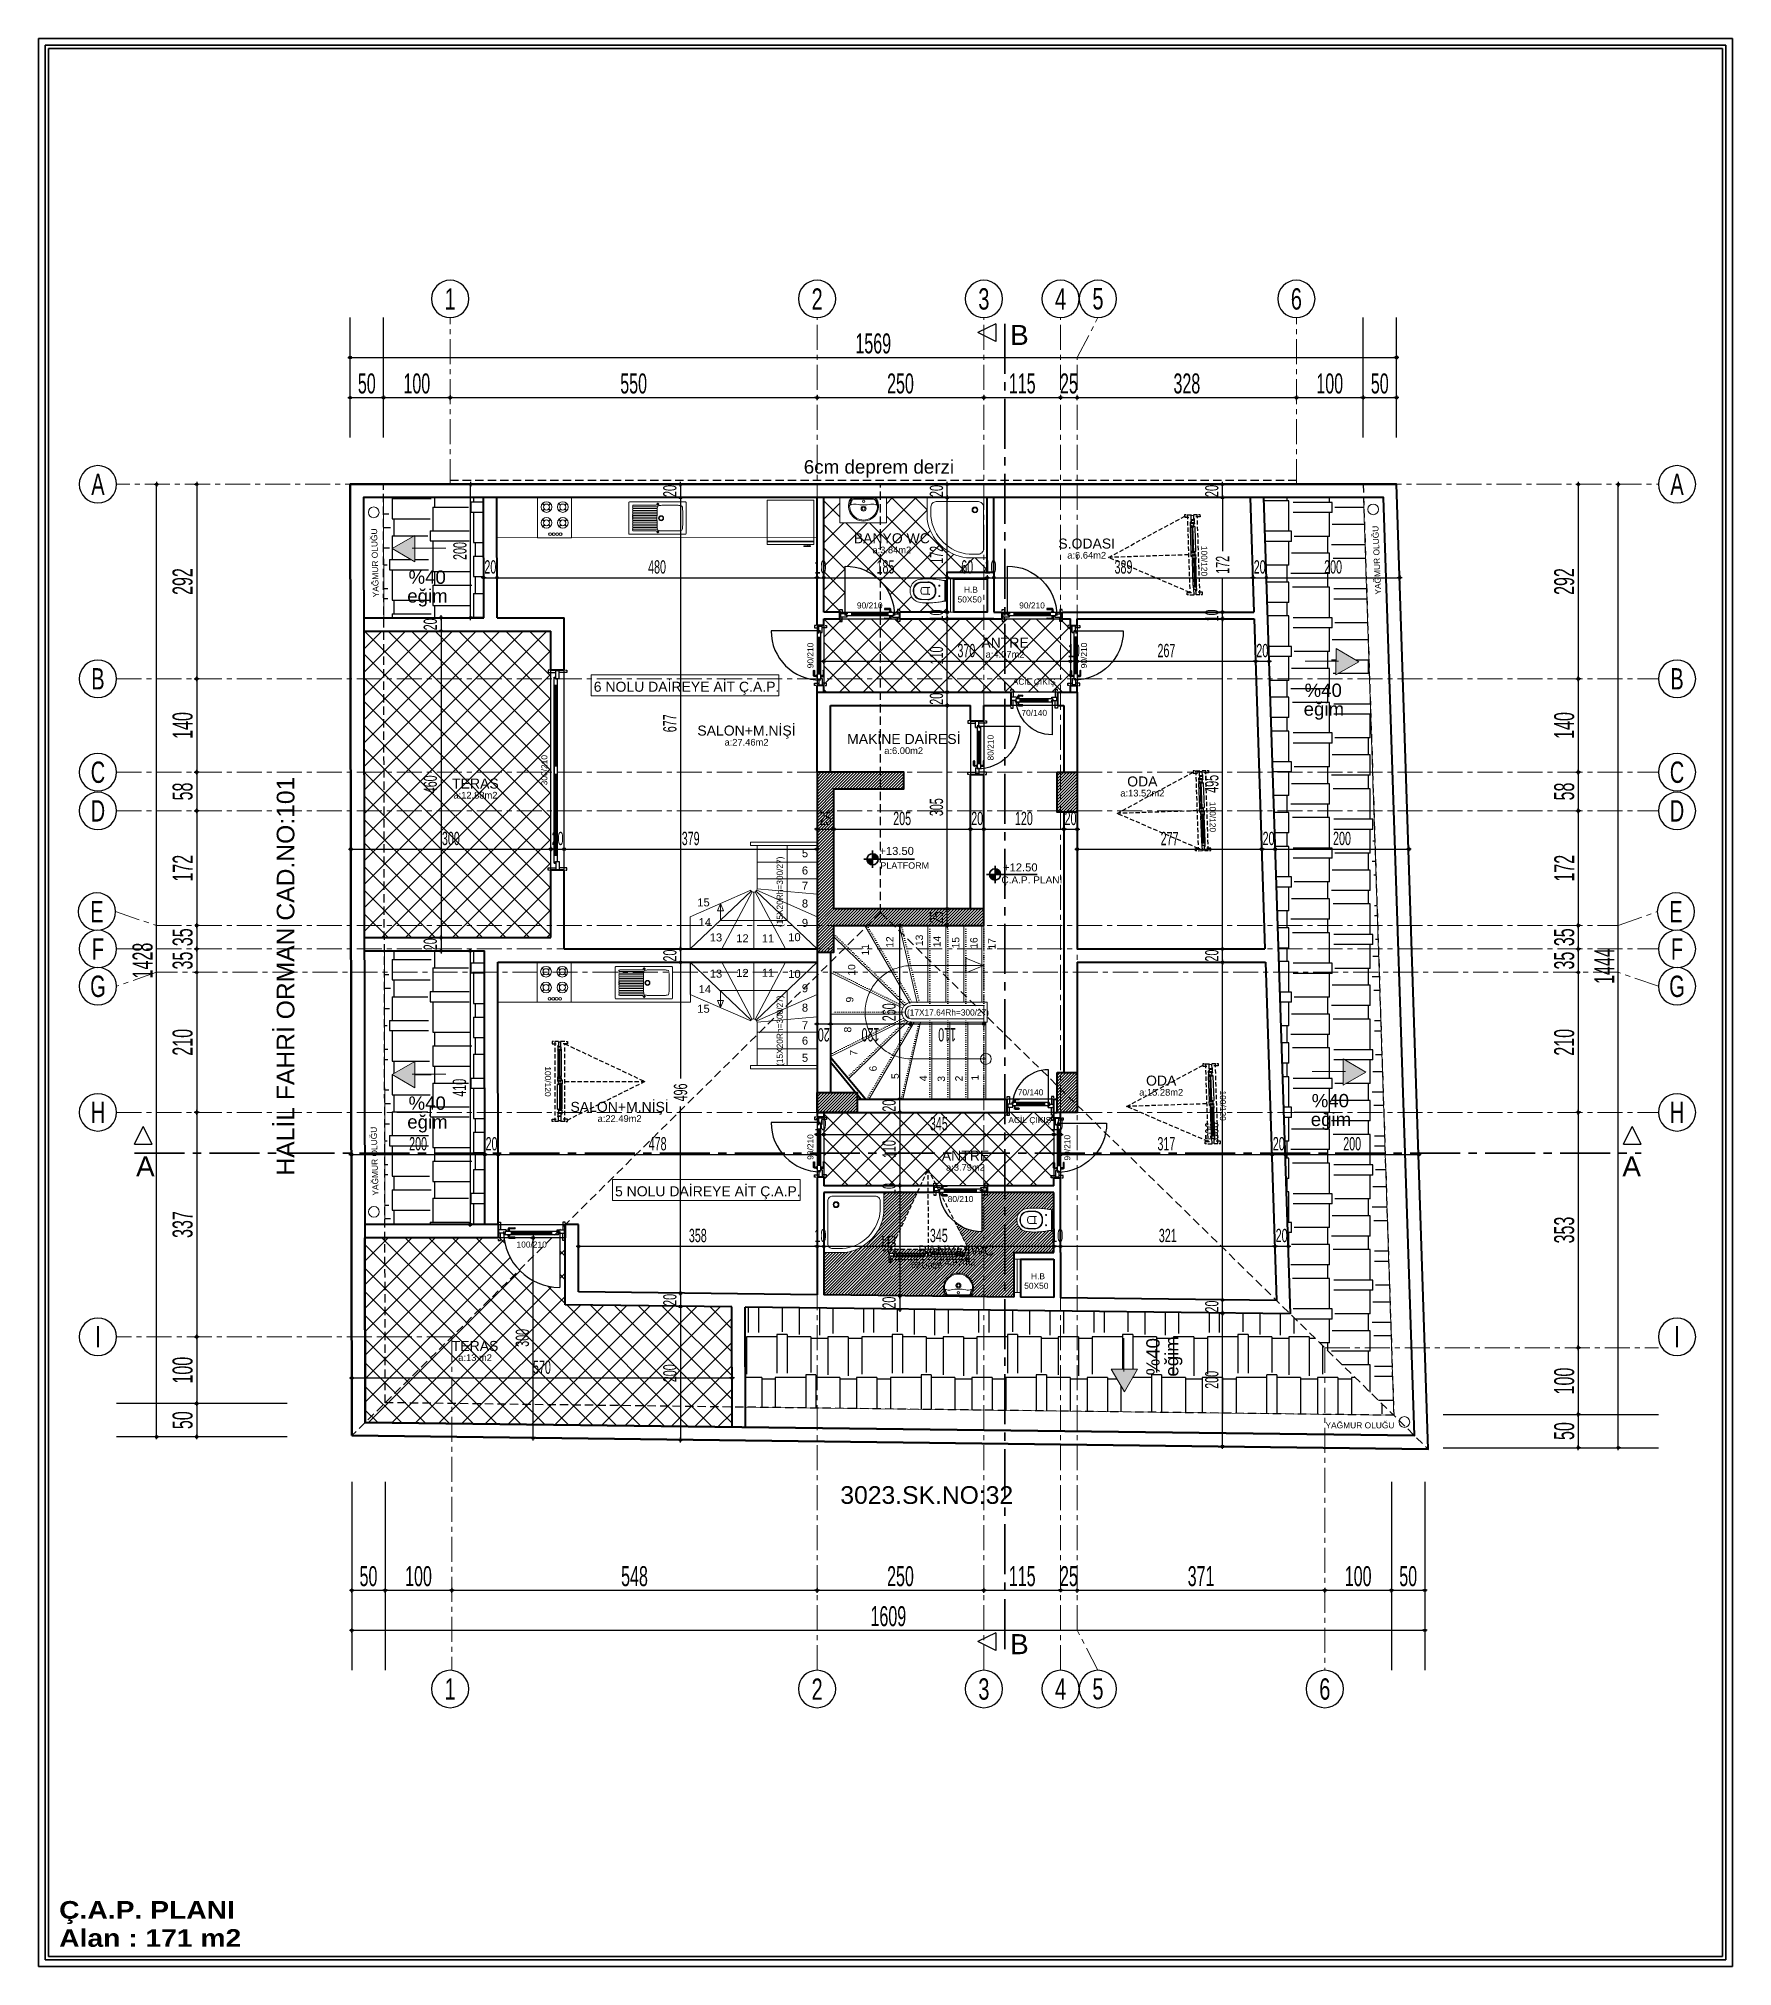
# Model space of a CAD drawing. Extents: x 386248 to 427517, y 4539405 to 4542296.
# Drawn here: x 398386 to 400925, y 4539405 to 4542296 of the extents above; entities that cross this region are included whole.
import ezdxf
from ezdxf.enums import TextEntityAlignment as Align

# ---------------------------------------------------------------- set-up
doc = ezdxf.new("R2010")
doc.units = 0
for name, pattern in [('CENTER', [2, 1.25, -0.25, 0.25, -0.25]), ('CENTER2', [1.125, 0.75, -0.125, 0.125, -0.125]), ('CENTERX2', [4, 2.5, -0.5, 0.5, -0.5]), ('DASHED2', [0.375, 0.25, -0.125]), ('DOT2', [3.175, 0, -3.175]), ('DUZ', [0]), ('HIDDEN', [9.525, 6.35, -3.175])]:
    doc.linetypes.add(name, pattern=pattern)
for name, color, linetype, lineweight in [('AKS', 251, 'CENTERX2', 20), ('AKS YAZISI', 4, 'Continuous', 25), ('ASIK', 3, 'Continuous', 20), ('baca', 9, 'Continuous', 25), ('DIŞ 2', 167, 'Continuous', 25), ('DUVAR', 4, 'Continuous', 35), ('GOR1', 51, 'Continuous', 25), ('GÖRÜNÜŞ', 9, 'Continuous', 30), ('kolon', 1, 'Continuous', 40), ('KOTLAR', 63, 'Continuous', 30), ('MERDIVEN', 161, 'Continuous', 15), ('MIMARI', 2, 'Continuous', 20), ('OLCU10', 2, 'Continuous', 25), ('t', 11, 'Continuous', 5), ('tarama kolon', 8, 'Continuous', 13), ('tarama ıslak zemin', 216, 'Continuous', 9), ('tarama2', 8, 'Continuous', 25), ('TEFRİŞ', 103, 'Continuous', 18), ('YAZILAR', 1, 'Continuous', 30)]:
    doc.layers.add(name, color=color, linetype=linetype, lineweight=lineweight)
for name, color, linetype in [('alan', 7, 'Continuous'), ('DIM', 7, 'Continuous'), ('duvar-kesim', 250, 'Continuous'), ('kapi', 16, 'Continuous'), ('kapi-yazi', 140, 'Continuous'), ('mahal', 7, 'Continuous'), ('Standart', 7, 'Continuous'), ('Y-IMAR', 15, 'DUZ')]:
    doc.layers.add(name, color=color, linetype=linetype)
doc.styles.add('arial_1_18', font='arial.ttf', dxfattribs={"height": 0.2})
doc.styles.add('Dış Ölçü', font='', dxfattribs={"height": 12})
doc.styles.add('RomanSTA', font='')
doc.styles.get("Standard").update_dxf_attribs({"font": 'arial.ttf'})
doc.styles.add('STYLE4', font='comic.ttf', dxfattribs={"height": 9})
doc.styles.add('T', font='ISOt.shx', dxfattribs={"width": 0.6})
doc.styles.add('UNIV', font='', dxfattribs={"width": 0.7})
doc.styles.get('Dış Ölçü').set_extended_font_data('Arial')
doc.styles.get('RomanSTA').set_extended_font_data('Arial')
doc.styles.get('UNIV').set_extended_font_data('Comic Sans MS')
doc.dimstyles.new('DOT2', dxfattribs={"dimtxt": 20, "dimasz": 0.7, "dimexe": 5, "dimexo": 5, "dimgap": 6, "dimtad": 1, "dimdec": 0, "dimdsep": 46, "dimtxsty": 'T', "dimblk1": 'SEL2', "dimblk2": 'SEL2', "dimsah": 1, "dimcen": 0, "dimse1": 1, "dimse2": 1, "dimclrd": 256, "dimclre": 256, "dimclrt": 256, "dimadec": 0, "dimazin": 0, "dimtfac": 1, "dimtdec": 0, "dimtix": 1, "dimtmove": 2, "dimatfit": 3, "dimldrblk": 'SEL2', "dimfxl": 1, "dimtolj": 1, "dimtzin": 0, "dimarcsym": 0})
pattern_1 = [(45, (170792.406, 4604203.09), (-17.6776695, 17.6776695), []), (135, (170792.406, 4604203.09), (-17.6776695, -17.6776695), [])]

msp = doc.modelspace()

# ---------------------------------------------------------------- texts
at = {"layer": 'alan'}
for s, p in [('a:3.84m2', (399664.939, 4541523.994)), ('a:6.64m2', (399957.067, 4541516.041)), ('a:4.07m2', (399834.702, 4541367.485)), ('a:27.46m2', (399447.095, 4541235.68)), ('a:12.88m2', (399040.735, 4541156.271)), ('a:13.52m2', (400040.475, 4541159.358)), ('a:15.28m2', (400068.765, 4540710.839)), ('a:22.49m2', (399256.879, 4540671.458)), ('a:3.79m2', (399775.351, 4540598.307)), ('a:4.97m2', (399761.27, 4540456.163)), ('a:13 m2', (399040.237, 4540313.043))]:
    msp.add_text(s, height=10, dxfattribs=at).set_placement(p, align=Align.CENTER)
at = {"layer": 'alan', "style": 'Dış Ölçü'}
msp.add_text('a:6.00m2', height=10, dxfattribs=at).set_placement((399682.706, 4541223.062), align=Align.CENTER)
at = {"layer": 'duvar-kesim', "linetype": 'HIDDEN'}
for rotation, p in [(269.999999, (400133.305, 4541512.391)), (269.999999, (400145.942, 4541128.585)), (269.999999, (399149.348, 4540732.047)), (269.999999, (400161.247, 4540695.798)), (178.5255, (399716.762, 4540456.128))]:
    msp.add_text('100/120', height=9, rotation=rotation, dxfattribs=at).set_placement(p, align=Align.MIDDLE_CENTER)
at = {"layer": 'kapi-yazi'}
for p in [(399631.857, 4541445.758), (399875.156, 4541445.762)]:
    msp.add_text('90/210', height=9, dxfattribs=at).set_placement(p, align=Align.MIDDLE_CENTER)
for s, rotation, p in [('90/210', 90.000004, (399542.942, 4541370.762)), ('90/210', 90.000004, (399952.942, 4541370.762)), ('ACİL ÇIKIŞ', 0.000003, (399878.417, 4541331.358)), ('70/140', 0.000003, (399878.417, 4541284.709)), ('80/210', 90.000004, (399812.942, 4541232.538)), ('300/210', 90.000001, (399143.948, 4541198.801)), ('70/140', 0.000003, (399872.942, 4540715.762)), ('ACİL ÇIKIŞ', 0.000003, (399871.794, 4540674.137)), ('90/210', 90.000004, (399542.942, 4540633.749)), ('90/210', 90.000004, (399927.942, 4540632.749)), ('80/210', 0.000003, (399767.942, 4540555.762)), ('100/210', 0.000003, (399125.073, 4540487.591))]:
    msp.add_text(s, height=9, rotation=rotation, dxfattribs=at).set_placement(p, align=Align.MIDDLE_CENTER)
at = {"layer": 'KOTLAR', "color": 251, "linetype": 'Continuous'}
msp.add_text('6cm deprem derzi', height=20.16, dxfattribs=at).set_placement((399532.93, 4541643.518))
for rotation, p in [(92.411476, (400391.912, 4541513.628)), (91.517933, (398890.127, 4541509.498)), (91.517933, (398889.628, 4540612.547))]:
    msp.add_text('YAĞMUR OLUĞU', height=9, rotation=rotation, dxfattribs=at).set_placement(p, align=Align.MIDDLE_CENTER)
at = {"layer": 'KOTLAR', "color": 1, "linetype": 'Continuous'}
for s, height, p in [('+13.50', 12, (399646.308, 4541071.711)), ('+12.50', 12, (399831.701, 4541047.023)), ('Ç.A.P. PLANI', 10.8, (399829.218, 4541028.882))]:
    msp.add_text(s, height=height, rotation=359.999996, dxfattribs=at).set_placement(p)
msp.add_text('PLATFORM', height=9.6, rotation=359.999996, dxfattribs=at).set_placement((399684.303, 4541050.986), align=Align.CENTER)
at = {"layer": 'KOTLAR', "color": 251, "linetype": 'Continuous'}
msp.add_text('YAĞMUR OLUĞU', height=9, dxfattribs=at).set_placement((400366.718, 4540216.522), align=Align.MIDDLE_CENTER)
at = {"layer": 'mahal'}
for s, p in [('BANYO WC', (399664.939, 4541538.994)), ('S.ODASI', (399957.067, 4541531.041)), ('ANTRE', (399834.702, 4541382.485)), ('SALON+M.NİŞİ', (399447.095, 4541250.68)), ('ODA', (400040.475, 4541174.358)), ('TERAS', (399040.735, 4541171.271)), ('ODA', (400068.765, 4540725.839)), ('SALON+M.NİŞİ', (399256.879, 4540686.458)), ('ANTRE', (399775.351, 4540613.307)), ('BANYO WC', (399761.27, 4540471.163)), ('TERAS', (399040.237, 4540328.043))]:
    msp.add_text(s, height=15, dxfattribs=at).set_placement(p, align=Align.CENTER)
at = {"layer": 'mahal', "style": 'Dış Ölçü'}
msp.add_text('MAKİNE DAİRESİ', height=15, dxfattribs=at).set_placement((399682.913, 4541238.062), align=Align.CENTER)
at = {"layer": 'MIMARI'}
for s, p in [('6 NOLU DAİREYE AİT Ç.A.P.', (399357.268, 4541316.402)), ('5 NOLU DAİREYE AİT Ç.A.P.', (399389.13, 4540559.921))]:
    msp.add_text(s, height=15, dxfattribs=at).set_placement(p, align=Align.CENTER)
at = {"layer": 't'}
for s, p in [('50X50', (399781.662, 4541454.717)), ('H.B', (399783.519, 4541469.406)), ('H.B', (399884.092, 4540440.048)), ('50X50', (399881.563, 4540425.692))]:
    msp.add_text(s, height=9, dxfattribs=at).set_placement(p, align=Align.MIDDLE_CENTER)
at = {"layer": 'YAZILAR', "color": 0, "style": 'RomanSTA'}
msp.add_text('HALİL FAHRİ ORMAN CAD.NO:101', height=26.47628, rotation=90, dxfattribs=at).set_placement((398769.369, 4540590.962))
msp.add_text('3023.SK.NO:32', height=26.47628, dxfattribs=at).set_placement((399587.773, 4540098.791))
at = {"layer": 'YAZILAR', "color": 0, "char_height": 26.47628, "width": 5120.77446, "attachment_point": 1, "style": 'RomanSTA'}
for s, insert in [('{\\fArial Black|b0|i0|c162|p34;Ç.A.P. PLANI}', (398416.765, 4539503.271)), ('{\\fArial Black|b0|i0|c0|p34;Alan : 171 m2}', (398416.765, 4539461.11))]:
    msp.add_mtext(s, dxfattribs=dict(at, insert=insert))

# ---------------------------------------------------------------- blocks, each defined once
blk = doc.blocks.new('SEL2')
at = {"layer": 'OLCU10'}
for p, q in [((5.25, 0), (-5.25, 0)), ((0, 5.25), (0, -3.95))]:
    blk.add_line(p, q, dxfattribs=at)
blk.add_circle((0, 0), 2.75, dxfattribs=at)
blk = doc.blocks.new('*D2249')
at = {"layer": 'Defpoints', "color": 0}
for p in [(399802.9, 4540969.3), (399692.9, 4540835.8), (399692.9, 4540818.2)]:
    blk.add_point(p, dxfattribs=at)
at = {"layer": 'DIM', "lineweight": -2}
blk.add_line((399802.2, 4540818.2), (399693.6, 4540818.2), dxfattribs=at)
at = {"layer": 'DIM', "linetype": 'ByBlock', "lineweight": -2, "xscale": 0.7, "yscale": 0.7, "zscale": 0.7, "rotation": 180}
blk.add_blockref('SEL2', (399692.9, 4540818.2), dxfattribs=at)
at = {"layer": 'DIM', "linetype": 'ByBlock', "lineweight": -2, "xscale": 0.7, "yscale": 0.7, "zscale": 0.7}
blk.add_blockref('SEL2', (399802.9, 4540818.2), dxfattribs=at)
at = {"layer": 'DIM', "insert": (399747.9, 4540802.2), "char_height": 20, "attachment_point": 5, "rotation": 180, "style": 'T'}
blk.add_mtext('\\A1;110', dxfattribs=at)
blk = doc.blocks.new('*D2250')
at = {"layer": 'Defpoints', "color": 0}
for p in [(399572.9, 4540851.9), (399572.9, 4540818.2), (399692.9, 4540835.8)]:
    blk.add_point(p, dxfattribs=at)
at = {"layer": 'DIM', "lineweight": -2}
blk.add_line((399692.2, 4540818.2), (399573.6, 4540818.2), dxfattribs=at)
at = {"layer": 'DIM', "linetype": 'ByBlock', "lineweight": -2, "xscale": 0.7, "yscale": 0.7, "zscale": 0.7, "rotation": 180}
blk.add_blockref('SEL2', (399572.9, 4540818.2), dxfattribs=at)
at = {"layer": 'DIM', "linetype": 'ByBlock', "lineweight": -2, "xscale": 0.7, "yscale": 0.7, "zscale": 0.7}
blk.add_blockref('SEL2', (399692.9, 4540818.2), dxfattribs=at)
at = {"layer": 'DIM', "insert": (399632.9, 4540802.2), "char_height": 20, "attachment_point": 5, "rotation": 180, "style": 'T'}
blk.add_mtext('\\A1;120', dxfattribs=at)
blk = doc.blocks.new('*D2251')
at = {"layer": 'Defpoints', "color": 0}
for p in [(399552.9, 4540851.9), (399572.9, 4540851.9), (399552.9, 4540818.2)]:
    blk.add_point(p, dxfattribs=at)
at = {"layer": 'DIM', "lineweight": -2}
for p, q in [((399552.2, 4540818.2), (399551.5, 4540818.2)), ((399572.9, 4540818.2), (399552.9, 4540818.2)), ((399573.6, 4540818.2), (399574.3, 4540818.2))]:
    blk.add_line(p, q, dxfattribs=at)
at = {"layer": 'DIM', "linetype": 'ByBlock', "lineweight": -2, "xscale": 0.7, "yscale": 0.7, "zscale": 0.7}
blk.add_blockref('SEL2', (399552.9, 4540818.2), dxfattribs=at)
at = {"layer": 'DIM', "linetype": 'ByBlock', "lineweight": -2, "xscale": 0.7, "yscale": 0.7, "zscale": 0.7, "rotation": 180}
blk.add_blockref('SEL2', (399572.9, 4540818.2), dxfattribs=at)
at = {"layer": 'DIM', "insert": (399562.9, 4540802.2), "char_height": 20, "attachment_point": 5, "rotation": 180, "style": 'T'}
blk.add_mtext('\\A1;20', dxfattribs=at)
blk = doc.blocks.new('*D2252')
at = {"layer": 'Defpoints', "color": 0}
for p in [(399676.9, 4540705.8), (399691.2, 4540705.8), (399706.9, 4540685.8)]:
    blk.add_point(p, dxfattribs=at)
at = {"layer": 'DIM', "lineweight": -2}
for p, q in [((399676.9, 4540706.5), (399676.9, 4540707.2)), ((399676.9, 4540685.8), (399676.9, 4540705.8)), ((399676.9, 4540685.1), (399676.9, 4540684.4))]:
    blk.add_line(p, q, dxfattribs=at)
at = {"layer": 'DIM', "linetype": 'ByBlock', "lineweight": -2, "xscale": 0.7, "yscale": 0.7, "zscale": 0.7}
for p, rotation in [((399676.9, 4540705.8), 270), ((399676.9, 4540685.8), 90)]:
    blk.add_blockref('SEL2', p, dxfattribs=dict(at, rotation=rotation))
at = {"layer": 'DIM', "insert": (399660.9, 4540695.8), "char_height": 20, "attachment_point": 5, "rotation": 90, "style": 'T'}
blk.add_mtext('\\A1;20', dxfattribs=at)
blk = doc.blocks.new('*D2253')
at = {"layer": 'Defpoints', "color": 0}
for p in [(399676.9, 4540965.8), (399702.9, 4540965.8), (399691.2, 4540705.8)]:
    blk.add_point(p, dxfattribs=at)
at = {"layer": 'DIM', "lineweight": -2}
blk.add_line((399676.9, 4540706.5), (399676.9, 4540965.1), dxfattribs=at)
at = {"layer": 'DIM', "linetype": 'ByBlock', "lineweight": -2, "xscale": 0.7, "yscale": 0.7, "zscale": 0.7}
for p, rotation in [((399676.9, 4540965.8), 90), ((399676.9, 4540705.8), 270)]:
    blk.add_blockref('SEL2', p, dxfattribs=dict(at, rotation=rotation))
at = {"layer": 'DIM', "insert": (399660.9, 4540835.8), "char_height": 20, "attachment_point": 5, "rotation": 90, "style": 'T'}
blk.add_mtext('\\A1;260', dxfattribs=at)
blk = doc.blocks.new('EE')
at = {"layer": 'baca', "lineweight": 30}
for points in [[(-11310.3, -57765.5, 0.198912), (-11302.1, -57785.3, 0.198912), (-11282.3, -57793.5), (-11282.3, -57765.5)], [(-11262.6, -57745.8, 0.198912), (-11282.3, -57737.6), (-11282.3, -57765.5), (-11254.4, -57765.5, 0.198912)]]:
    blk.add_hatch(color=256, dxfattribs=at).paths.add_polyline_path(points)
at = {"layer": 'KOTLAR', "color": 1}
for p, q in [((-11325.5, -57765.5), (-11239.1, -57765.5)), ((-11282.3, -57722.3), (-11282.3, -57808.7)), ((-11071.9, -57765.5), (-11282.3, -57765.5))]:
    blk.add_line(p, q, dxfattribs=at)
blk.add_circle((-11282.3, -57765.5), 28, dxfattribs=at)
blk = doc.blocks.new('fm-door1')
at = {"linetype": 'Continuous'}
for p, q in [((0, 2.5), (0, -2.5)), ((10, 2.5), (0, 2.5)), ((8, 3.2), (8, 0)), ((8.4, 2.8), (12.8, 2.8)), ((9, 5), (91, 5)), ((9, 5), (9, 3)), ((10, 3), (9, 3)), ((10, 3), (10, -0.5)), ((10, 3), (10, -0.5)), ((10, 0), (90, 0)), ((19, 5), (19, 0)), ((81, 5), (81, 0)), ((91, 3), (90, 3)), ((90, 3), (90, -0.5)), ((90, 2.5), (100, 2.5)), ((91, 5), (91, 3)), ((100, 2.5), (100, -2.5)), ((11, -2.5), (0, -2.5)), ((10, -0.5), (11, -0.5)), ((11, -0.5), (10, -0.5)), ((11, -0.5), (11, -2.5)), ((11, -2.5), (11, -0.5)), ((89, -2.5), (89, -0.5)), ((89, -0.5), (90, -0.5)), ((89, -2.5), (100, -2.5))]:
    blk.add_line(p, q, dxfattribs=at)
at = {"color": 8, "linetype": 'Continuous'}
for p, q in [((19, 3.5), (81, 3.5)), ((19, 1.5), (81, 1.5))]:
    blk.add_line(p, q, dxfattribs=at)
at = {"linetype": 'Continuous'}
for points in [[(85.8, 5.8), (85.8, 8.9, 0.414214), (84.2, 10.4), (75.9, 10.4, 1), (75.9, 8.9), (83.5, 8.9, -0.414214), (84.2, 8.1), (84.2, 5.8)], [(85.8, -0.8), (85.8, -3.9, -0.414214), (84.2, -5.4), (75.9, -5.4, -1), (75.9, -3.9), (83.5, -3.9, 0.414214), (84.2, -3.1), (84.2, -0.8)]]:
    blk.add_lwpolyline(points, format="xyb", dxfattribs=at)
for points in [[(86.9, 5), (86.9, 5.8), (83.1, 5.8), (83.1, 5)], [(86.9, 0), (86.9, -0.8), (83.1, -0.8), (83.1, 0)]]:
    blk.add_lwpolyline(points, dxfattribs=at)
blk.add_circle((8.4, 3.2), 0.426, dxfattribs=at)
blk = doc.blocks.new('90091099123')
at = {"layer": 'MERDIVEN'}
for p, q in [((399395.5, 4547472.8), (399305.5, 4547472.8)), ((399305.5, 4547472.8), (399305.5, 4547407.8)), ((399395.5, 4547447.8), (399305.5, 4547447.8)), ((399296, 4547405.8), (399205.5, 4547365.8)), ((399296.9, 4547404.3), (399205.5, 4547317.8)), ((399298.2, 4547403.4), (399252.9, 4547317.8)), ((399300.5, 4547402.8), (399300.5, 4547317.8)), ((399302.9, 4547403.4), (399348.2, 4547317.8)), ((399304.2, 4547404.3), (399395.5, 4547317.8)), ((399305.1, 4547405.8), (399395.5, 4547365.8)), ((399395.5, 4547422.8), (399305.5, 4547422.8)), ((399305.5, 4547407.8), (399395.5, 4547399.8)), ((399205.5, 4547365.8), (399205.5, 4547317.8)), ((399296.9, 4547211.2), (399205.5, 4547297.8)), ((399205.5, 4547249.7), (399205.5, 4547297.8)), ((399298.2, 4547212.2), (399252.9, 4547297.8)), ((399300.5, 4547212.8), (399300.5, 4547297.8)), ((399302.9, 4547212.2), (399348.2, 4547297.8)), ((399304.2, 4547211.2), (399395.5, 4547297.8)), ((399296, 4547209.8), (399205.5, 4547249.7)), ((399305.1, 4547209.8), (399395.5, 4547249.7)), ((399305.5, 4547207.8), (399395.5, 4547215.8)), ((399305.5, 4547142.8), (399305.5, 4547207.8)), ((399395.5, 4547192.8), (399305.5, 4547192.8)), ((399395.5, 4547167.8), (399305.5, 4547167.8)), ((399395.5, 4547142.8), (399305.5, 4547142.8))]:
    blk.add_line(p, q, dxfattribs=at)
for points in [[(399250.8, 4547385.8), (399250.8, 4547360.3), (399350.5, 4547360.3), (399350.5, 4547472.8)], [(399250.8, 4547385.8), (399246.1, 4547375), (399250.8, 4547375)], [(399250.8, 4547385.8), (399255.4, 4547375), (399250.8, 4547375)], [(399250.8, 4547229.8), (399246.1, 4547240.6), (399250.8, 4547240.6)], [(399250.8, 4547229.8), (399250.8, 4547255.3), (399350.5, 4547255.3), (399350.5, 4547142.8)], [(399250.8, 4547229.8), (399255.4, 4547240.6), (399250.8, 4547240.6)]]:
    blk.add_lwpolyline(points, dxfattribs=at)
at = {"layer": 'MERDIVEN', "color": 1}
for points in [[(399395.5, 4547472.8), (399295.5, 4547472.8), (399295.5, 4547477.8), (399395.5, 4547477.8)], [(399395.5, 4547142.8), (399295.5, 4547142.8), (399295.5, 4547137.8), (399395.5, 4547137.8)]]:
    blk.add_lwpolyline(points, dxfattribs=at)
at = {"layer": 'MERDIVEN'}
for centre, start, end in [((399300.5, 4547407.8), 203.8343, 0), ((399300.5, 4547207.8), 0, 156.1657)]:
    blk.add_arc(centre, 5, start, end, dxfattribs=at)
for s, p in [('5', (399372.7, 4547455.3)), ('6', (399372.7, 4547429.4)), ('7', (399372.7, 4547406.4)), ('15', (399215.9, 4547381.6)), ('8', (399372.7, 4547379.9)), ('14', (399218, 4547352)), ('9', (399372.7, 4547350.9)), ('13', (399234.6, 4547329)), ('12', (399274.3, 4547327.7)), ('11', (399312.6, 4547327.5)), ('10', (399352.2, 4547329.4)), ('13', (399234.6, 4547274.7)), ('12', (399274.3, 4547275.8)), ('11', (399312.6, 4547276)), ('10', (399352.2, 4547274.3)), ('14', (399218, 4547251.5)), ('9', (399372.7, 4547252.8)), ('15', (399215.9, 4547222.1)), ('8', (399372.7, 4547223.8)), ('7', (399372.7, 4547197.3)), ('6', (399372.7, 4547174.3)), ('5', (399372.7, 4547148.6))]:
    blk.add_text(s, height=12, dxfattribs=at).set_placement(p)
at = {"layer": 'MERDIVEN', "style": 'STYLE4'}
for p in [(399344.2, 4547350.6), (399344.2, 4547142.4)]:
    blk.add_text('(15X20Rh=300/27)', height=9.321, rotation=90, dxfattribs=at).set_placement(p)
blk = doc.blocks.new('Dus-1')
for points in [[(90.2, -30.9), (90.2, -1.2, 0.414214), (89, 0), (0, 0)], [(0, 0), (0, -88.8, 0.414214), (1.2, -90), (32.7, -90)], [(84.7, -27), (84.7, -13.3, 0.414214), (77.1, -5.6), (13.7, -5.6, 0.414214), (6, -13.3), (6, -76.7, 0.414214), (13.7, -84.3), (28.1, -84.3)]]:
    blk.add_lwpolyline(points, format="xyb")
at = {"color": 8}
for radius in [4.36, 3.36]:
    blk.add_circle((18.4, -18.4), radius, dxfattribs=at)
for centre, radius, start, end in [((22.4, -22.1), 62.5, 275.2351, 355.4339), ((22.5, -22.6), 68.2, 278.6497, 352.9998)]:
    blk.add_arc(centre, radius, start, end)
blk = doc.blocks.new('Klozet-3')
for p, q in [((15.4, -3.6), (-15.3, -3.6)), ((-14.7, -3), (-14, -2.7)), ((-14, -2.7), (-13.1, -2.6)), ((-13.1, -2.6), (-12.7, -2.5)), ((-12.7, -2.5), (-4.9, -2.5)), ((-4.9, -2.5), (4.8, -2.5)), ((4.8, -2.5), (12.6, -2.5)), ((12.6, -2.5), (13, -2.6)), ((13, -2.6), (13.9, -2.7)), ((13.9, -2.7), (14.6, -3))]:
    blk.add_line(p, q)
at = {"color": 8}
for p, q in [((-3.8, -28.8), (-4.8, -29)), ((-0.4, -28.8), (-3.8, -28.8)), ((0.4, -28.8), (-0.4, -28.8)), ((3.8, -28.8), (0.4, -28.8)), ((4.8, -29), (3.8, -28.8)), ((-4.8, -29), (-5.1, -29.5)), ((-5.1, -29.5), (-5.1, -29.7)), ((5, -29.5), (4.8, -29)), ((5, -29.7), (5, -29.5))]:
    blk.add_line(p, q, dxfattribs=at)
blk.add_lwpolyline([(-17.9, -24.5), (-17.7, -21.6), (-17.5, -18.9), (-17.3, -16.4), (-17, -14.1), (-16.7, -12), (-16.4, -10.1), (-16.2, -8.6), (-15.9, -7.4), (-15.7, -6.4), (-15.6, -5.9), (-15.6, -5.7), (-15.5, -3.7), (-15.5, -1.2), (-15.5, 0), (15.5, 0), (15.5, -1.2), (15.5, -3.7), (15.6, -5.7), (15.6, -5.9), (15.7, -6.4), (15.9, -7.4), (16.2, -8.6), (16.4, -10.1), (16.7, -12), (17, -14.1), (17.3, -16.4), (17.5, -18.9), (17.7, -21.6), (17.9, -24.5), (18, -27.5), (18, -30.7), (17.9, -33.9), (17.7, -37.2), (17.4, -39.8), (17.1, -41.8), (16.9, -42.6), (16.4, -44.6), (15.6, -46.4), (14.5, -48.1), (13.3, -49.7), (11.9, -51.1), (10.4, -52.3), (8.7, -53.4), (6.8, -54.2), (4.9, -54.9), (2.9, -55.3), (0.8, -55.4), (-0.8, -55.4), (-2.9, -55.3), (-4.9, -54.9), (-6.8, -54.2), (-8.7, -53.4), (-10.4, -52.3), (-11.9, -51.1), (-13.3, -49.7), (-14.5, -48.1), (-15.6, -46.4), (-16.4, -44.6), (-16.9, -42.6), (-17.1, -41.8), (-17.4, -39.8), (-17.7, -37.2), (-17.9, -33.9), (-18, -30.7), (-18, -27.5)], close=True)
for points in [[(-13.5, -29.2), (-13.1, -38.9), (-12.9, -41), (-12.3, -43.1), (-11.4, -45), (-10.3, -46.6), (-8.8, -48.1), (-7.2, -49.3), (-5.3, -50.2), (-3.3, -50.7), (-1.1, -50.9), (1, -50.9), (3.2, -50.7), (5.2, -50.1), (7.1, -49.2), (8.7, -48), (10.2, -46.5), (11.4, -44.8), (12.2, -43), (12.8, -41), (13, -38.9), (13.5, -29.2), (13.3, -27), (12.7, -25), (11.9, -23.1), (10.7, -21.4), (9.2, -19.9), (7.6, -18.7), (5.7, -17.8), (3.7, -17.2), (1.5, -17), (-1.5, -17), (-3.7, -17.2), (-5.7, -17.8), (-7.6, -18.7), (-9.3, -19.9), (-10.7, -21.4), (-11.9, -23.1), (-12.8, -25), (-13.3, -27)], [(-12.7, -29.5), (-12.3, -38.6), (-12.1, -40.6), (-11.6, -42.6), (-10.7, -44.4), (-9.6, -46), (-8.2, -47.4), (-6.6, -48.6), (-4.9, -49.5), (-3, -50), (-0.9, -50.2), (0.7, -50.2), (2.7, -50), (4.6, -49.5), (6.5, -48.6), (8.1, -47.4), (9.5, -46), (10.7, -44.4), (11.5, -42.6), (12.1, -40.6), (12.3, -38.6), (12.7, -29.5), (12.5, -27.4), (12, -25.5), (11.2, -23.7), (10.1, -22), (8.7, -20.6), (7.1, -19.4), (5.4, -18.5), (3.5, -18), (1.4, -17.8), (-1.4, -17.8), (-3.5, -18), (-5.4, -18.5), (-7.1, -19.4), (-8.7, -20.6), (-10.1, -22), (-11.2, -23.7), (-12, -25.5), (-12.5, -27.4)], [(-7.3, -11), (-7.7, -10.9), (-8.1, -11), (-8.3, -11.3), (-8.4, -11.7), (-8.3, -12.1), (-8.1, -12.3), (-7.7, -12.4), (-7.3, -12.3), (-7, -12.1), (-6.9, -11.7), (-7, -11.3)], [(7.2, -11.3), (7.4, -11), (7.8, -10.9), (8.2, -11), (8.4, -11.3), (8.5, -11.7), (8.4, -12.1), (8.2, -12.3), (7.8, -12.4), (7.4, -12.3), (7.2, -12.1), (7, -11.7)]]:
    blk.add_lwpolyline(points, close=True, dxfattribs=at)
blk.add_lwpolyline([(5.5, -25.9), (5.2, -26.6), (5.1, -27.1), (5.1, -27.3), (5.1, -36.4), (4.4, -38.4), (2.6, -39.2), (0, -39.4), (-0.1, -39.4), (-2.6, -39.2), (-4.4, -38.4), (-5.1, -36.4), (-5.1, -27.3), (-5.1, -27.1), (-5.2, -26.6), (-5.5, -25.9)], dxfattribs=at)
blk = doc.blocks.new('Lav-1')
for p, q in [((-18.7083, 0), (18.7083, 0)), ((-15.105, -2.2), (0, -2.2)), ((15.105, -2.2), (0, -2.2))]:
    blk.add_line(p, q)
at = {"color": 8}
for p in [(-15.9925, -0.7), (15.9925, -0.7)]:
    blk.add_line(p, (0, -0.7), dxfattribs=at)
for centre, radius, start, end in [((0, -12.5), 22.5, 146.251011, 270), ((0, -12.5), 22.5, 270, 33.748989), ((0, -12.5), 19.5, 152.688782, 175.764074), ((-13.5377, -21.504), 12, 77.387843, 119.499625), ((-15.105, -4.7), 2.5, 90, 152.688782), ((0, 39), 50, 257.387843, 270), ((0, 39), 50, 270, 282.612157), ((13.5377, -21.504), 12, 60.500375, 102.612157), ((15.105, -4.7), 2.5, 27.311218, 90), ((0, -12.5), 19.5, 4.235926, 27.311218)]:
    blk.add_arc(centre, radius, start, end)
for centre, radius, start, end in [((0, -12.5), 21, 149.821029, 270), ((-15.9925, -3.2), 2.5, 90, 149.821029), ((0, -16.5), 3.75, 90, 270), ((0, -16.5), 2.3, 90, 270), ((0, -5.5), 1.75, 90, 270), ((0, -12.5), 21, 270, 30.178971), ((0, -5.5), 1.75, 270, 90), ((0, -16.5), 3.75, 270, 90), ((0, -16.5), 2.3, 270, 90), ((15.9925, -3.2), 2.5, 30.178971, 90)]:
    blk.add_arc(centre, radius, start, end, dxfattribs=at)
blk = doc.blocks.new('50505')
at = {"layer": 'Y-IMAR', "color": 6, "linetype": 'DASHED2', "ltscale": 50}
for q in [(398698.3, 4546588.1), (400311.7, 4546567.9)]:
    blk.add_line((399490.7, 4547372.3), q, dxfattribs=at)
blk.add_lwpolyline([(399490.7, 4547372.3), (399490.7, 4548014.4)], dxfattribs=at)
blk = doc.blocks.new('G$C086A00F8')
blk.add_line((18.9, 80.4), (18.9, 30.3))
blk.add_lwpolyline([(39.4, 34.1), (19.7, 0), (0, 34)], close=True)
for points in [[(19.7, 0), (39.4, 34.1), (0, 34)], [(39.4, 34.1), (0, 34), (19.7, 0), (39.4, 34.1)], [(0, 34), (19.7, 0), (39.4, 34.1), (0, 34)]]:
    blk.add_solid(points)
for s, p in [('%40', (72.5, 24.7)), ('eğim', (100.6, 22.8))]:
    blk.add_text(s, height=20, rotation=90).set_placement(p)
blk = doc.blocks.new('G$CF8BF0782')
blk.add_line((1.1, 87.6), (51.3, 87.6))
blk.add_lwpolyline([(47.4, 67.2), (81.5, 86.8), (47.5, 106.5)], close=True)
for points in [[(81.5, 86.8), (47.4, 67.2), (47.5, 106.5)], [(47.4, 67.2), (47.5, 106.5), (81.5, 86.8), (47.4, 67.2)], [(47.5, 106.5), (81.5, 86.8), (47.4, 67.2), (47.5, 106.5)]]:
    blk.add_solid(points)
for s, p in [('%40', (0.4, 34)), ('eğim', (-1, 5.9))]:
    blk.add_text(s, height=20).set_placement(p)
blk = doc.blocks.new('*D2254')
at = {"layer": 'Defpoints', "color": 0}
for p in [(399336.1, 4541627.4), (399336.1, 4541607.4), (399348.3, 4541607.4)]:
    blk.add_point(p, dxfattribs=at)
at = {"layer": 'DIM', "lineweight": -2}
for p, q in [((399348.3, 4541628.1), (399348.3, 4541628.8)), ((399348.3, 4541627.4), (399348.3, 4541607.4)), ((399348.3, 4541606.7), (399348.3, 4541606))]:
    blk.add_line(p, q, dxfattribs=at)
at = {"layer": 'DIM', "linetype": 'ByBlock', "lineweight": -2, "xscale": 0.7, "yscale": 0.7, "zscale": 0.7}
for p, rotation in [((399348.3, 4541627.4), 270), ((399348.3, 4541607.4), 90)]:
    blk.add_blockref('SEL2', p, dxfattribs=dict(at, rotation=rotation))
at = {"layer": 'DIM', "insert": (399332.3, 4541617.4), "char_height": 20, "attachment_point": 5, "rotation": 90, "style": 'T'}
blk.add_mtext('\\A1;20', dxfattribs=at)
blk = doc.blocks.new('*D2255')
at = {"layer": 'Defpoints', "color": 0}
for p in [(399336.1, 4541607.4), (399337.5, 4540930.8), (399348.3, 4540930.8)]:
    blk.add_point(p, dxfattribs=at)
at = {"layer": 'DIM', "lineweight": -2}
blk.add_line((399348.3, 4541606.7), (399348.3, 4540931.5), dxfattribs=at)
at = {"layer": 'DIM', "linetype": 'ByBlock', "lineweight": -2, "xscale": 0.7, "yscale": 0.7, "zscale": 0.7}
for p, rotation in [((399348.3, 4541607.4), 90), ((399348.3, 4540930.8), 270)]:
    blk.add_blockref('SEL2', p, dxfattribs=dict(at, rotation=rotation))
at = {"layer": 'DIM', "insert": (399332.3, 4541269.1), "char_height": 20, "attachment_point": 5, "rotation": 90, "style": 'T'}
blk.add_mtext('\\A1;677', dxfattribs=at)
blk = doc.blocks.new('*D2256')
at = {"layer": 'Defpoints', "color": 0}
for p in [(399337.5, 4540930.8), (399324, 4540910.8), (399348.3, 4540910.8)]:
    blk.add_point(p, dxfattribs=at)
at = {"layer": 'DIM', "lineweight": -2}
for p, q in [((399348.3, 4540931.5), (399348.3, 4540932.2)), ((399348.3, 4540930.8), (399348.3, 4540910.8)), ((399348.3, 4540910.1), (399348.3, 4540909.4))]:
    blk.add_line(p, q, dxfattribs=at)
at = {"layer": 'DIM', "linetype": 'ByBlock', "lineweight": -2, "xscale": 0.7, "yscale": 0.7, "zscale": 0.7}
for p, rotation in [((399348.3, 4540930.8), 270), ((399348.3, 4540910.8), 90)]:
    blk.add_blockref('SEL2', p, dxfattribs=dict(at, rotation=rotation))
at = {"layer": 'DIM', "insert": (399332.3, 4540920.8), "char_height": 20, "attachment_point": 5, "rotation": 90, "style": 'T'}
blk.add_mtext('\\A1;20', dxfattribs=at)
blk = doc.blocks.new('*D2257')
at = {"layer": 'Defpoints', "color": 0}
for p in [(399324, 4540910.8), (399348.3, 4540414.6), (399378.2, 4540414.6)]:
    blk.add_point(p, dxfattribs=at)
at = {"layer": 'DIM', "lineweight": -2}
for p, q in [((399348.3, 4540910.1), (399348.3, 4540736.7)), ((399348.3, 4540415.3), (399348.3, 4540694.4))]:
    blk.add_line(p, q, dxfattribs=at)
at = {"layer": 'DIM', "linetype": 'ByBlock', "lineweight": -2, "xscale": 0.7, "yscale": 0.7, "zscale": 0.7}
for p, rotation in [((399348.3, 4540910.8), 90), ((399348.3, 4540414.6), 270)]:
    blk.add_blockref('SEL2', p, dxfattribs=dict(at, rotation=rotation))
at = {"layer": 'DIM', "insert": (399348.3, 4540715.6), "char_height": 20, "attachment_point": 5, "rotation": 90, "style": 'T'}
blk.add_mtext('\\A1;496', dxfattribs=at)
blk = doc.blocks.new('*D2258')
at = {"layer": 'Defpoints', "color": 0}
for p in [(399378.2, 4540414.6), (399348.3, 4540394.6), (399377.9, 4540394.6)]:
    blk.add_point(p, dxfattribs=at)
at = {"layer": 'DIM', "lineweight": -2}
for p, q in [((399348.3, 4540415.3), (399348.3, 4540416)), ((399348.3, 4540414.6), (399348.3, 4540394.6)), ((399348.3, 4540393.9), (399348.3, 4540393.2))]:
    blk.add_line(p, q, dxfattribs=at)
at = {"layer": 'DIM', "linetype": 'ByBlock', "lineweight": -2, "xscale": 0.7, "yscale": 0.7, "zscale": 0.7}
for p, rotation in [((399348.3, 4540414.6), 270), ((399348.3, 4540394.6), 90)]:
    blk.add_blockref('SEL2', p, dxfattribs=dict(at, rotation=rotation))
at = {"layer": 'DIM', "insert": (399332.3, 4540404.6), "char_height": 20, "attachment_point": 5, "rotation": 90, "style": 'T'}
blk.add_mtext('\\A1;20', dxfattribs=at)
blk = doc.blocks.new('*D2259')
at = {"layer": 'Defpoints', "color": 0}
for p in [(399377.9, 4540394.6), (399348.3, 4540194.6), (399375.4, 4540194.6)]:
    blk.add_point(p, dxfattribs=at)
at = {"layer": 'DIM', "lineweight": -2}
blk.add_line((399348.3, 4540393.9), (399348.3, 4540195.3), dxfattribs=at)
at = {"layer": 'DIM', "linetype": 'ByBlock', "lineweight": -2, "xscale": 0.7, "yscale": 0.7, "zscale": 0.7}
for p, rotation in [((399348.3, 4540394.6), 90), ((399348.3, 4540194.6), 270)]:
    blk.add_blockref('SEL2', p, dxfattribs=dict(at, rotation=rotation))
at = {"layer": 'DIM', "insert": (399332.3, 4540294.6), "char_height": 20, "attachment_point": 5, "rotation": 90, "style": 'T'}
blk.add_mtext('\\A1;200', dxfattribs=at)
blk = doc.blocks.new('*D2260')
at = {"layer": 'Defpoints', "color": 0}
for p in [(398854.8, 4540637.8), (399054.8, 4540638.2), (399054.8, 4540622.6)]:
    blk.add_point(p, dxfattribs=at)
at = {"layer": 'DIM', "lineweight": -2}
blk.add_line((398855.5, 4540622.6), (399054.1, 4540622.6), dxfattribs=at)
at = {"layer": 'DIM', "linetype": 'ByBlock', "lineweight": -2, "xscale": 0.7, "yscale": 0.7, "zscale": 0.7, "rotation": 180}
blk.add_blockref('SEL2', (398854.8, 4540622.6), dxfattribs=at)
at = {"layer": 'DIM', "linetype": 'ByBlock', "lineweight": -2, "xscale": 0.7, "yscale": 0.7, "zscale": 0.7}
blk.add_blockref('SEL2', (399054.8, 4540622.6), dxfattribs=at)
at = {"layer": 'DIM', "insert": (398954.8, 4540638.6), "char_height": 20, "attachment_point": 5, "style": 'T'}
blk.add_mtext('\\A1;200', dxfattribs=at)
blk = doc.blocks.new('*D2261')
at = {"layer": 'Defpoints', "color": 0}
for p in [(399054.8, 4540638.2), (399074.9, 4540622.6), (399074.9, 4540594.6)]:
    blk.add_point(p, dxfattribs=at)
at = {"layer": 'DIM', "lineweight": -2}
for p, q in [((399054.1, 4540622.6), (399053.4, 4540622.6)), ((399054.8, 4540622.6), (399074.9, 4540622.6)), ((399075.6, 4540622.6), (399076.3, 4540622.6))]:
    blk.add_line(p, q, dxfattribs=at)
at = {"layer": 'DIM', "linetype": 'ByBlock', "lineweight": -2, "xscale": 0.7, "yscale": 0.7, "zscale": 0.7}
blk.add_blockref('SEL2', (399054.8, 4540622.6), dxfattribs=at)
at = {"layer": 'DIM', "linetype": 'ByBlock', "lineweight": -2, "xscale": 0.7, "yscale": 0.7, "zscale": 0.7, "rotation": 180}
blk.add_blockref('SEL2', (399074.9, 4540622.6), dxfattribs=at)
at = {"layer": 'DIM', "insert": (399064.9, 4540638.6), "char_height": 20, "attachment_point": 5, "style": 'T'}
blk.add_mtext('\\A1;20', dxfattribs=at)
blk = doc.blocks.new('*D2262')
at = {"layer": 'Defpoints', "color": 0}
for p in [(399552.9, 4540622.6), (399074.9, 4540594.6), (399552.9, 4540594.6)]:
    blk.add_point(p, dxfattribs=at)
at = {"layer": 'DIM', "lineweight": -2}
blk.add_line((399075.6, 4540622.6), (399552.2, 4540622.6), dxfattribs=at)
at = {"layer": 'DIM', "linetype": 'ByBlock', "lineweight": -2, "xscale": 0.7, "yscale": 0.7, "zscale": 0.7, "rotation": 180}
blk.add_blockref('SEL2', (399074.9, 4540622.6), dxfattribs=at)
at = {"layer": 'DIM', "linetype": 'ByBlock', "lineweight": -2, "xscale": 0.7, "yscale": 0.7, "zscale": 0.7}
blk.add_blockref('SEL2', (399552.9, 4540622.6), dxfattribs=at)
at = {"layer": 'DIM', "insert": (399313.9, 4540638.6), "char_height": 20, "attachment_point": 5, "style": 'T'}
blk.add_mtext('\\A1;478', dxfattribs=at)
blk = doc.blocks.new('*D2263')
at = {"layer": 'Defpoints', "color": 0}
for p in [(399562.9, 4540652.6), (399552.9, 4540624.6), (399562.9, 4540624.6)]:
    blk.add_point(p, dxfattribs=at)
at = {"layer": 'DIM', "lineweight": -2}
for p, q in [((399552.2, 4540652.6), (399551.5, 4540652.6)), ((399552.9, 4540652.6), (399562.9, 4540652.6)), ((399563.6, 4540652.6), (399564.3, 4540652.6))]:
    blk.add_line(p, q, dxfattribs=at)
at = {"layer": 'DIM', "linetype": 'ByBlock', "lineweight": -2, "xscale": 0.7, "yscale": 0.7, "zscale": 0.7}
blk.add_blockref('SEL2', (399552.9, 4540652.6), dxfattribs=at)
at = {"layer": 'DIM', "linetype": 'ByBlock', "lineweight": -2, "xscale": 0.7, "yscale": 0.7, "zscale": 0.7, "rotation": 180}
blk.add_blockref('SEL2', (399562.9, 4540652.6), dxfattribs=at)
at = {"layer": 'DIM', "insert": (399557.9, 4540668.6), "char_height": 20, "attachment_point": 5, "style": 'T'}
blk.add_mtext('\\A1;10', dxfattribs=at)
blk = doc.blocks.new('*D2264')
at = {"layer": 'Defpoints', "color": 0}
for p in [(399907.9, 4540652.6), (399562.9, 4540624.6), (399907.9, 4540637.3)]:
    blk.add_point(p, dxfattribs=at)
at = {"layer": 'DIM', "lineweight": -2}
blk.add_line((399563.6, 4540652.6), (399907.2, 4540652.6), dxfattribs=at)
at = {"layer": 'DIM', "linetype": 'ByBlock', "lineweight": -2, "xscale": 0.7, "yscale": 0.7, "zscale": 0.7, "rotation": 180}
blk.add_blockref('SEL2', (399562.9, 4540652.6), dxfattribs=at)
at = {"layer": 'DIM', "linetype": 'ByBlock', "lineweight": -2, "xscale": 0.7, "yscale": 0.7, "zscale": 0.7}
blk.add_blockref('SEL2', (399907.9, 4540652.6), dxfattribs=at)
at = {"layer": 'DIM', "insert": (399735.4, 4540668.6), "char_height": 20, "attachment_point": 5, "style": 'T'}
blk.add_mtext('\\A1;345', dxfattribs=at)
blk = doc.blocks.new('*D2265')
at = {"layer": 'Defpoints', "color": 0}
for p in [(399917.9, 4540652.6), (399907.9, 4540637.3), (399917.9, 4540637.3)]:
    blk.add_point(p, dxfattribs=at)
at = {"layer": 'DIM', "lineweight": -2}
for p, q in [((399907.2, 4540652.6), (399906.5, 4540652.6)), ((399907.9, 4540652.6), (399917.9, 4540652.6)), ((399918.6, 4540652.6), (399919.3, 4540652.6))]:
    blk.add_line(p, q, dxfattribs=at)
at = {"layer": 'DIM', "linetype": 'ByBlock', "lineweight": -2, "xscale": 0.7, "yscale": 0.7, "zscale": 0.7}
blk.add_blockref('SEL2', (399907.9, 4540652.6), dxfattribs=at)
at = {"layer": 'DIM', "linetype": 'ByBlock', "lineweight": -2, "xscale": 0.7, "yscale": 0.7, "zscale": 0.7, "rotation": 180}
blk.add_blockref('SEL2', (399917.9, 4540652.6), dxfattribs=at)
at = {"layer": 'DIM', "insert": (399912.9, 4540668.6), "char_height": 20, "attachment_point": 5, "style": 'T'}
blk.add_mtext('\\A1;10', dxfattribs=at)
blk = doc.blocks.new('*D2266')
at = {"layer": 'Defpoints', "color": 0}
for p in [(400235.1, 4540622.6), (399917.9, 4540607.3), (400235.1, 4540603)]:
    blk.add_point(p, dxfattribs=at)
at = {"layer": 'DIM', "lineweight": -2}
blk.add_line((399918.6, 4540622.6), (400234.4, 4540622.6), dxfattribs=at)
at = {"layer": 'DIM', "linetype": 'ByBlock', "lineweight": -2, "xscale": 0.7, "yscale": 0.7, "zscale": 0.7, "rotation": 180}
blk.add_blockref('SEL2', (399917.9, 4540622.6), dxfattribs=at)
at = {"layer": 'DIM', "linetype": 'ByBlock', "lineweight": -2, "xscale": 0.7, "yscale": 0.7, "zscale": 0.7}
blk.add_blockref('SEL2', (400235.1, 4540622.6), dxfattribs=at)
at = {"layer": 'DIM', "insert": (400076.5, 4540638.6), "char_height": 20, "attachment_point": 5, "style": 'T'}
blk.add_mtext('\\A1;317', dxfattribs=at)
blk = doc.blocks.new('*D2267')
at = {"layer": 'Defpoints', "color": 0}
for p in [(400255, 4540622.6), (400235.1, 4540603), (400255, 4540603.6)]:
    blk.add_point(p, dxfattribs=at)
at = {"layer": 'DIM', "lineweight": -2}
for p, q in [((400234.4, 4540622.6), (400233.7, 4540622.6)), ((400235.1, 4540622.6), (400255, 4540622.6)), ((400255.7, 4540622.6), (400256.4, 4540622.6))]:
    blk.add_line(p, q, dxfattribs=at)
at = {"layer": 'DIM', "linetype": 'ByBlock', "lineweight": -2, "xscale": 0.7, "yscale": 0.7, "zscale": 0.7}
blk.add_blockref('SEL2', (400235.1, 4540622.6), dxfattribs=at)
at = {"layer": 'DIM', "linetype": 'ByBlock', "lineweight": -2, "xscale": 0.7, "yscale": 0.7, "zscale": 0.7, "rotation": 180}
blk.add_blockref('SEL2', (400255, 4540622.6), dxfattribs=at)
at = {"layer": 'DIM', "insert": (400245, 4540638.6), "char_height": 20, "attachment_point": 5, "style": 'T'}
blk.add_mtext('\\A1;20', dxfattribs=at)
blk = doc.blocks.new('*D2268')
at = {"layer": 'Defpoints', "color": 0}
for p in [(400454.9, 4540622.6), (400454.9, 4540610.2), (400255, 4540603.6)]:
    blk.add_point(p, dxfattribs=at)
at = {"layer": 'DIM', "lineweight": -2}
blk.add_line((400255.7, 4540622.6), (400454.2, 4540622.6), dxfattribs=at)
at = {"layer": 'DIM', "linetype": 'ByBlock', "lineweight": -2, "xscale": 0.7, "yscale": 0.7, "zscale": 0.7, "rotation": 180}
blk.add_blockref('SEL2', (400255, 4540622.6), dxfattribs=at)
at = {"layer": 'DIM', "linetype": 'ByBlock', "lineweight": -2, "xscale": 0.7, "yscale": 0.7, "zscale": 0.7}
blk.add_blockref('SEL2', (400454.9, 4540622.6), dxfattribs=at)
at = {"layer": 'DIM', "insert": (400355, 4540638.6), "char_height": 20, "attachment_point": 5, "style": 'T'}
blk.add_mtext('\\A1;200', dxfattribs=at)
blk = doc.blocks.new('*D2269')
at = {"layer": 'Defpoints', "color": 0}
for p in [(399695.4, 4540685.8), (399676.9, 4540575.8), (399695.4, 4540575.8)]:
    blk.add_point(p, dxfattribs=at)
at = {"layer": 'DIM', "lineweight": -2}
blk.add_line((399676.9, 4540685.1), (399676.9, 4540576.5), dxfattribs=at)
at = {"layer": 'DIM', "linetype": 'ByBlock', "lineweight": -2, "xscale": 0.7, "yscale": 0.7, "zscale": 0.7}
for p, rotation in [((399676.9, 4540685.8), 90), ((399676.9, 4540575.8), 270)]:
    blk.add_blockref('SEL2', p, dxfattribs=dict(at, rotation=rotation))
at = {"layer": 'DIM', "insert": (399660.9, 4540630.8), "char_height": 20, "attachment_point": 5, "rotation": 90, "style": 'T'}
blk.add_mtext('\\A1;110', dxfattribs=at)
blk = doc.blocks.new('*D2270')
at = {"layer": 'Defpoints', "color": 0}
for p in [(399676.9, 4540565.8), (399695.4, 4540575.8), (399707.3, 4540565.8)]:
    blk.add_point(p, dxfattribs=at)
at = {"layer": 'DIM', "lineweight": -2}
for p, q in [((399676.9, 4540576.5), (399676.9, 4540577.2)), ((399676.9, 4540575.8), (399676.9, 4540565.8)), ((399676.9, 4540565.1), (399676.9, 4540564.4))]:
    blk.add_line(p, q, dxfattribs=at)
at = {"layer": 'DIM', "linetype": 'ByBlock', "lineweight": -2, "xscale": 0.7, "yscale": 0.7, "zscale": 0.7}
for p, rotation in [((399676.9, 4540565.8), 90), ((399676.9, 4540575.8), 270)]:
    blk.add_blockref('SEL2', p, dxfattribs=dict(at, rotation=rotation))
at = {"layer": 'DIM', "insert": (399660.9, 4540570.8), "char_height": 20, "attachment_point": 5, "rotation": 90, "style": 'T'}
blk.add_mtext('\\A1;10', dxfattribs=at)
blk = doc.blocks.new('*D2271')
at = {"layer": 'Defpoints', "color": 0}
for p in [(399707.6, 4540565.8), (399676.9, 4540410.5), (399705.7, 4540410.5)]:
    blk.add_point(p, dxfattribs=at)
at = {"layer": 'DIM', "lineweight": -2}
blk.add_line((399676.9, 4540565.1), (399676.9, 4540411.2), dxfattribs=at)
at = {"layer": 'DIM', "linetype": 'ByBlock', "lineweight": -2, "xscale": 0.7, "yscale": 0.7, "zscale": 0.7}
for p, rotation in [((399676.9, 4540565.8), 90), ((399676.9, 4540410.5), 270)]:
    blk.add_blockref('SEL2', p, dxfattribs=dict(at, rotation=rotation))
at = {"layer": 'DIM', "insert": (399660.9, 4540488.1), "char_height": 20, "attachment_point": 5, "rotation": 90, "style": 'T'}
blk.add_mtext('\\A1;155', dxfattribs=at)
blk = doc.blocks.new('*D2272')
at = {"layer": 'Defpoints', "color": 0}
for p in [(399705.7, 4540410.5), (399676.9, 4540390.5), (399699.8, 4540390.5)]:
    blk.add_point(p, dxfattribs=at)
at = {"layer": 'DIM', "lineweight": -2}
for p, q in [((399676.9, 4540411.2), (399676.9, 4540411.9)), ((399676.9, 4540410.5), (399676.9, 4540390.5)), ((399676.9, 4540389.8), (399676.9, 4540389.1))]:
    blk.add_line(p, q, dxfattribs=at)
at = {"layer": 'DIM', "linetype": 'ByBlock', "lineweight": -2, "xscale": 0.7, "yscale": 0.7, "zscale": 0.7}
for p, rotation in [((399676.9, 4540410.5), 270), ((399676.9, 4540390.5), 90)]:
    blk.add_blockref('SEL2', p, dxfattribs=dict(at, rotation=rotation))
at = {"layer": 'DIM', "insert": (399660.9, 4540400.5), "char_height": 20, "attachment_point": 5, "rotation": 90, "style": 'T'}
blk.add_mtext('\\A1;20', dxfattribs=at)
blk = doc.blocks.new('*D2273')
at = {"layer": 'Defpoints', "color": 0}
for p in [(399127.2, 4540497.6), (399138.3, 4540497.6), (399138.3, 4540197.5)]:
    blk.add_point(p, dxfattribs=at)
at = {"layer": 'DIM', "lineweight": -2}
blk.add_line((399127.2, 4540198.2), (399127.2, 4540496.9), dxfattribs=at)
at = {"layer": 'DIM', "linetype": 'ByBlock', "lineweight": -2, "xscale": 0.7, "yscale": 0.7, "zscale": 0.7}
for p, rotation in [((399127.2, 4540497.6), 90), ((399127.2, 4540197.5), 270)]:
    blk.add_blockref('SEL2', p, dxfattribs=dict(at, rotation=rotation))
at = {"layer": 'DIM', "insert": (399111.2, 4540347.6), "char_height": 20, "attachment_point": 5, "rotation": 90, "style": 'T'}
blk.add_mtext('\\A1;300', dxfattribs=at)
blk = doc.blocks.new('*D2274')
at = {"layer": 'Defpoints', "color": 0}
for p in [(399028.6, 4540927.8), (399032.8, 4540517.6), (399035.1, 4540517.6)]:
    blk.add_point(p, dxfattribs=at)
at = {"layer": 'DIM', "lineweight": -2}
blk.add_line((399032.8, 4540927.1), (399032.8, 4540518.3), dxfattribs=at)
at = {"layer": 'DIM', "linetype": 'ByBlock', "lineweight": -2, "xscale": 0.7, "yscale": 0.7, "zscale": 0.7}
for p, rotation in [((399032.8, 4540927.8), 90), ((399032.8, 4540517.6), 270)]:
    blk.add_blockref('SEL2', p, dxfattribs=dict(at, rotation=rotation))
at = {"layer": 'DIM', "insert": (399016.8, 4540722.7), "char_height": 20, "attachment_point": 5, "rotation": 90, "style": 'T'}
blk.add_mtext('\\A1;410', dxfattribs=at)
blk = doc.blocks.new('*D2275')
at = {"layer": 'Defpoints', "color": 0}
for p in [(398853.9, 4541103.4), (399153.9, 4541103.4), (399153.9, 4541080.3)]:
    blk.add_point(p, dxfattribs=at)
at = {"layer": 'DIM', "lineweight": -2}
blk.add_line((398854.6, 4541080.3), (399153.2, 4541080.3), dxfattribs=at)
at = {"layer": 'DIM', "linetype": 'ByBlock', "lineweight": -2, "xscale": 0.7, "yscale": 0.7, "zscale": 0.7, "rotation": 180}
blk.add_blockref('SEL2', (398853.9, 4541080.3), dxfattribs=at)
at = {"layer": 'DIM', "linetype": 'ByBlock', "lineweight": -2, "xscale": 0.7, "yscale": 0.7, "zscale": 0.7}
blk.add_blockref('SEL2', (399153.9, 4541080.3), dxfattribs=at)
at = {"layer": 'DIM', "insert": (399003.9, 4541096.3), "char_height": 20, "attachment_point": 5, "style": 'T'}
blk.add_mtext('\\A1;300', dxfattribs=at)
blk = doc.blocks.new('*D2276')
at = {"layer": 'Defpoints', "color": 0}
for p in [(399153.9, 4541103.4), (399173.9, 4541080.3), (399173.9, 4541065.8)]:
    blk.add_point(p, dxfattribs=at)
at = {"layer": 'DIM', "lineweight": -2}
for p, q in [((399153.2, 4541080.3), (399152.5, 4541080.3)), ((399153.9, 4541080.3), (399173.9, 4541080.3)), ((399174.6, 4541080.3), (399175.3, 4541080.3))]:
    blk.add_line(p, q, dxfattribs=at)
at = {"layer": 'DIM', "linetype": 'ByBlock', "lineweight": -2, "xscale": 0.7, "yscale": 0.7, "zscale": 0.7}
blk.add_blockref('SEL2', (399153.9, 4541080.3), dxfattribs=at)
at = {"layer": 'DIM', "linetype": 'ByBlock', "lineweight": -2, "xscale": 0.7, "yscale": 0.7, "zscale": 0.7, "rotation": 180}
blk.add_blockref('SEL2', (399173.9, 4541080.3), dxfattribs=at)
at = {"layer": 'DIM', "insert": (399163.9, 4541096.3), "char_height": 20, "attachment_point": 5, "style": 'T'}
blk.add_mtext('\\A1;20', dxfattribs=at)
blk = doc.blocks.new('*D2277')
at = {"layer": 'Defpoints', "color": 0}
for p in [(399552.9, 4541080.3), (399173.9, 4541065.8), (399552.9, 4541065.8)]:
    blk.add_point(p, dxfattribs=at)
at = {"layer": 'DIM', "lineweight": -2}
blk.add_line((399174.6, 4541080.3), (399552.2, 4541080.3), dxfattribs=at)
at = {"layer": 'DIM', "linetype": 'ByBlock', "lineweight": -2, "xscale": 0.7, "yscale": 0.7, "zscale": 0.7, "rotation": 180}
blk.add_blockref('SEL2', (399173.9, 4541080.3), dxfattribs=at)
at = {"layer": 'DIM', "linetype": 'ByBlock', "lineweight": -2, "xscale": 0.7, "yscale": 0.7, "zscale": 0.7}
blk.add_blockref('SEL2', (399552.9, 4541080.3), dxfattribs=at)
at = {"layer": 'DIM', "insert": (399363.4, 4541096.3), "char_height": 20, "attachment_point": 5, "style": 'T'}
blk.add_mtext('\\A1;379', dxfattribs=at)
blk = doc.blocks.new('*D2278')
at = {"layer": 'Defpoints', "color": 0}
for p in [(399577.9, 4541110.3), (399552.9, 4541095.8), (399577.9, 4541095.8)]:
    blk.add_point(p, dxfattribs=at)
at = {"layer": 'DIM', "lineweight": -2}
for p, q in [((399552.2, 4541110.3), (399551.5, 4541110.3)), ((399552.9, 4541110.3), (399577.9, 4541110.3)), ((399578.6, 4541110.3), (399579.3, 4541110.3))]:
    blk.add_line(p, q, dxfattribs=at)
at = {"layer": 'DIM', "linetype": 'ByBlock', "lineweight": -2, "xscale": 0.7, "yscale": 0.7, "zscale": 0.7}
blk.add_blockref('SEL2', (399552.9, 4541110.3), dxfattribs=at)
at = {"layer": 'DIM', "linetype": 'ByBlock', "lineweight": -2, "xscale": 0.7, "yscale": 0.7, "zscale": 0.7, "rotation": 180}
blk.add_blockref('SEL2', (399577.9, 4541110.3), dxfattribs=at)
at = {"layer": 'DIM', "insert": (399565.4, 4541126.3), "char_height": 20, "attachment_point": 5, "style": 'T'}
blk.add_mtext('\\A1;25', dxfattribs=at)
blk = doc.blocks.new('*D2279')
at = {"layer": 'Defpoints', "color": 0}
for p in [(399782.9, 4541110.3), (399577.9, 4541095.8), (399782.9, 4541090.8)]:
    blk.add_point(p, dxfattribs=at)
at = {"layer": 'DIM', "lineweight": -2}
blk.add_line((399578.6, 4541110.3), (399782.2, 4541110.3), dxfattribs=at)
at = {"layer": 'DIM', "linetype": 'ByBlock', "lineweight": -2, "xscale": 0.7, "yscale": 0.7, "zscale": 0.7, "rotation": 180}
blk.add_blockref('SEL2', (399577.9, 4541110.3), dxfattribs=at)
at = {"layer": 'DIM', "linetype": 'ByBlock', "lineweight": -2, "xscale": 0.7, "yscale": 0.7, "zscale": 0.7}
blk.add_blockref('SEL2', (399782.9, 4541110.3), dxfattribs=at)
at = {"layer": 'DIM', "insert": (399680.4, 4541126.3), "char_height": 20, "attachment_point": 5, "style": 'T'}
blk.add_mtext('\\A1;205', dxfattribs=at)
blk = doc.blocks.new('*D2280')
at = {"layer": 'Defpoints', "color": 0}
for p in [(399802.9, 4541110.3), (399782.9, 4541090.8), (399802.9, 4541090.8)]:
    blk.add_point(p, dxfattribs=at)
at = {"layer": 'DIM', "lineweight": -2}
for p, q in [((399782.2, 4541110.3), (399781.5, 4541110.3)), ((399782.9, 4541110.3), (399802.9, 4541110.3)), ((399803.6, 4541110.3), (399804.3, 4541110.3))]:
    blk.add_line(p, q, dxfattribs=at)
at = {"layer": 'DIM', "linetype": 'ByBlock', "lineweight": -2, "xscale": 0.7, "yscale": 0.7, "zscale": 0.7}
blk.add_blockref('SEL2', (399782.9, 4541110.3), dxfattribs=at)
at = {"layer": 'DIM', "linetype": 'ByBlock', "lineweight": -2, "xscale": 0.7, "yscale": 0.7, "zscale": 0.7, "rotation": 180}
blk.add_blockref('SEL2', (399802.9, 4541110.3), dxfattribs=at)
at = {"layer": 'DIM', "insert": (399792.9, 4541126.3), "char_height": 20, "attachment_point": 5, "style": 'T'}
blk.add_mtext('\\A1;20', dxfattribs=at)
blk = doc.blocks.new('*D2281')
at = {"layer": 'Defpoints', "color": 0}
for p in [(399922.9, 4541110.3), (399802.9, 4541090.8), (399922.9, 4541090.8)]:
    blk.add_point(p, dxfattribs=at)
at = {"layer": 'DIM', "lineweight": -2}
blk.add_line((399803.6, 4541110.3), (399922.2, 4541110.3), dxfattribs=at)
at = {"layer": 'DIM', "linetype": 'ByBlock', "lineweight": -2, "xscale": 0.7, "yscale": 0.7, "zscale": 0.7, "rotation": 180}
blk.add_blockref('SEL2', (399802.9, 4541110.3), dxfattribs=at)
at = {"layer": 'DIM', "linetype": 'ByBlock', "lineweight": -2, "xscale": 0.7, "yscale": 0.7, "zscale": 0.7}
blk.add_blockref('SEL2', (399922.9, 4541110.3), dxfattribs=at)
at = {"layer": 'DIM', "insert": (399862.9, 4541126.3), "char_height": 20, "attachment_point": 5, "style": 'T'}
blk.add_mtext('\\A1;120', dxfattribs=at)
blk = doc.blocks.new('*D2282')
at = {"layer": 'Defpoints', "color": 0}
for p in [(399942.9, 4541110.3), (399922.9, 4541090.8), (399942.9, 4541090.8)]:
    blk.add_point(p, dxfattribs=at)
at = {"layer": 'DIM', "lineweight": -2}
for p, q in [((399922.2, 4541110.3), (399921.5, 4541110.3)), ((399922.9, 4541110.3), (399942.9, 4541110.3)), ((399943.6, 4541110.3), (399944.3, 4541110.3))]:
    blk.add_line(p, q, dxfattribs=at)
at = {"layer": 'DIM', "linetype": 'ByBlock', "lineweight": -2, "xscale": 0.7, "yscale": 0.7, "zscale": 0.7}
blk.add_blockref('SEL2', (399922.9, 4541110.3), dxfattribs=at)
at = {"layer": 'DIM', "linetype": 'ByBlock', "lineweight": -2, "xscale": 0.7, "yscale": 0.7, "zscale": 0.7, "rotation": 180}
blk.add_blockref('SEL2', (399942.9, 4541110.3), dxfattribs=at)
at = {"layer": 'DIM', "insert": (399932.9, 4541126.3), "char_height": 20, "attachment_point": 5, "style": 'T'}
blk.add_mtext('\\A1;20', dxfattribs=at)
blk = doc.blocks.new('*D2283')
at = {"layer": 'Defpoints', "color": 0}
for p in [(400219.7, 4541080.3), (399942.9, 4541060.8), (400219.7, 4541069.9)]:
    blk.add_point(p, dxfattribs=at)
at = {"layer": 'DIM', "lineweight": -2}
blk.add_line((399943.6, 4541080.3), (400219, 4541080.3), dxfattribs=at)
at = {"layer": 'DIM', "linetype": 'ByBlock', "lineweight": -2, "xscale": 0.7, "yscale": 0.7, "zscale": 0.7, "rotation": 180}
blk.add_blockref('SEL2', (399942.9, 4541080.3), dxfattribs=at)
at = {"layer": 'DIM', "linetype": 'ByBlock', "lineweight": -2, "xscale": 0.7, "yscale": 0.7, "zscale": 0.7}
blk.add_blockref('SEL2', (400219.7, 4541080.3), dxfattribs=at)
at = {"layer": 'DIM', "insert": (400081.3, 4541096.3), "char_height": 20, "attachment_point": 5, "style": 'T'}
blk.add_mtext('\\A1;277', dxfattribs=at)
blk = doc.blocks.new('*D2284')
at = {"layer": 'Defpoints', "color": 0}
for p in [(400239.7, 4541080.3), (400219.7, 4541069.9), (400239.7, 4541070.5)]:
    blk.add_point(p, dxfattribs=at)
at = {"layer": 'DIM', "lineweight": -2}
for p, q in [((400219, 4541080.3), (400218.3, 4541080.3)), ((400219.7, 4541080.3), (400239.7, 4541080.3)), ((400240.4, 4541080.3), (400241.1, 4541080.3))]:
    blk.add_line(p, q, dxfattribs=at)
at = {"layer": 'DIM', "linetype": 'ByBlock', "lineweight": -2, "xscale": 0.7, "yscale": 0.7, "zscale": 0.7}
blk.add_blockref('SEL2', (400219.7, 4541080.3), dxfattribs=at)
at = {"layer": 'DIM', "linetype": 'ByBlock', "lineweight": -2, "xscale": 0.7, "yscale": 0.7, "zscale": 0.7, "rotation": 180}
blk.add_blockref('SEL2', (400239.7, 4541080.3), dxfattribs=at)
at = {"layer": 'DIM', "insert": (400229.7, 4541096.3), "char_height": 20, "attachment_point": 5, "style": 'T'}
blk.add_mtext('\\A1;20', dxfattribs=at)
blk = doc.blocks.new('*D2285')
at = {"layer": 'Defpoints', "color": 0}
for p in [(400439.9, 4541080.3), (400239.7, 4541070.5), (400439.9, 4541067.2)]:
    blk.add_point(p, dxfattribs=at)
at = {"layer": 'DIM', "lineweight": -2}
blk.add_line((400240.4, 4541080.3), (400439.2, 4541080.3), dxfattribs=at)
at = {"layer": 'DIM', "linetype": 'ByBlock', "lineweight": -2, "xscale": 0.7, "yscale": 0.7, "zscale": 0.7, "rotation": 180}
blk.add_blockref('SEL2', (400239.7, 4541080.3), dxfattribs=at)
at = {"layer": 'DIM', "linetype": 'ByBlock', "lineweight": -2, "xscale": 0.7, "yscale": 0.7, "zscale": 0.7}
blk.add_blockref('SEL2', (400439.9, 4541080.3), dxfattribs=at)
at = {"layer": 'DIM', "insert": (400339.8, 4541096.3), "char_height": 20, "attachment_point": 5, "style": 'T'}
blk.add_mtext('\\A1;200', dxfattribs=at)
blk = doc.blocks.new('*D2286')
at = {"layer": 'Defpoints', "color": 0}
for p in [(399013.5, 4541427.4), (398989.2, 4541407.4), (399013.5, 4541407.4)]:
    blk.add_point(p, dxfattribs=at)
at = {"layer": 'DIM', "lineweight": -2}
for p, q in [((398989.2, 4541428.1), (398989.2, 4541428.8)), ((398989.2, 4541427.4), (398989.2, 4541407.4)), ((398989.2, 4541406.7), (398989.2, 4541406))]:
    blk.add_line(p, q, dxfattribs=at)
at = {"layer": 'DIM', "linetype": 'ByBlock', "lineweight": -2, "xscale": 0.7, "yscale": 0.7, "zscale": 0.7}
for p, rotation in [((398989.2, 4541427.4), 270), ((398989.2, 4541407.4), 90)]:
    blk.add_blockref('SEL2', p, dxfattribs=dict(at, rotation=rotation))
at = {"layer": 'DIM', "insert": (398973.2, 4541417.4), "char_height": 20, "attachment_point": 5, "rotation": 90, "style": 'T'}
blk.add_mtext('\\A1;20', dxfattribs=at)
blk = doc.blocks.new('*D2287')
at = {"layer": 'Defpoints', "color": 0}
for p in [(399013.5, 4541407.4), (398989.2, 4540947.8), (399014.1, 4540947.8)]:
    blk.add_point(p, dxfattribs=at)
at = {"layer": 'DIM', "lineweight": -2}
blk.add_line((398989.2, 4541406.7), (398989.2, 4540948.5), dxfattribs=at)
at = {"layer": 'DIM', "linetype": 'ByBlock', "lineweight": -2, "xscale": 0.7, "yscale": 0.7, "zscale": 0.7}
for p, rotation in [((398989.2, 4541407.4), 90), ((398989.2, 4540947.8), 270)]:
    blk.add_blockref('SEL2', p, dxfattribs=dict(at, rotation=rotation))
at = {"layer": 'DIM', "insert": (398973.2, 4541177.6), "char_height": 20, "attachment_point": 5, "rotation": 90, "style": 'T'}
blk.add_mtext('\\A1;460', dxfattribs=at)
blk = doc.blocks.new('*D2288')
at = {"layer": 'Defpoints', "color": 0}
for p in [(398989.2, 4540927.8), (399014.1, 4540947.8), (399014.1, 4540927.8)]:
    blk.add_point(p, dxfattribs=at)
at = {"layer": 'DIM', "lineweight": -2}
for p, q in [((398989.2, 4540948.5), (398989.2, 4540949.2)), ((398989.2, 4540947.8), (398989.2, 4540927.8)), ((398989.2, 4540927.1), (398989.2, 4540926.4))]:
    blk.add_line(p, q, dxfattribs=at)
at = {"layer": 'DIM', "linetype": 'ByBlock', "lineweight": -2, "xscale": 0.7, "yscale": 0.7, "zscale": 0.7}
for p, rotation in [((398989.2, 4540927.8), 90), ((398989.2, 4540947.8), 270)]:
    blk.add_blockref('SEL2', p, dxfattribs=dict(at, rotation=rotation))
at = {"layer": 'DIM', "insert": (398973.2, 4540937.8), "char_height": 20, "attachment_point": 5, "rotation": 90, "style": 'T'}
blk.add_mtext('\\A1;20', dxfattribs=at)
blk = doc.blocks.new('*D2289')
at = {"layer": 'Defpoints', "color": 0}
for p in [(399033.6, 4541627.4), (399035.3, 4541627.4), (399035.3, 4541427.4)]:
    blk.add_point(p, dxfattribs=at)
at = {"layer": 'DIM', "lineweight": -2}
blk.add_line((399033.6, 4541428.1), (399033.6, 4541626.7), dxfattribs=at)
at = {"layer": 'DIM', "linetype": 'ByBlock', "lineweight": -2, "xscale": 0.7, "yscale": 0.7, "zscale": 0.7}
for p, rotation in [((399033.6, 4541627.4), 90), ((399033.6, 4541427.4), 270)]:
    blk.add_blockref('SEL2', p, dxfattribs=dict(at, rotation=rotation))
at = {"layer": 'DIM', "insert": (399017.6, 4541527.4), "char_height": 20, "attachment_point": 5, "rotation": 90, "style": 'T'}
blk.add_mtext('\\A1;200', dxfattribs=at)
blk = doc.blocks.new('*D2290')
at = {"layer": 'Defpoints', "color": 0}
for p in [(399053.1, 4541529.2), (399073.1, 4541529.2), (399073.1, 4541487.4)]:
    blk.add_point(p, dxfattribs=at)
at = {"layer": 'DIM', "lineweight": -2}
for p, q in [((399052.4, 4541487.4), (399051.7, 4541487.4)), ((399053.1, 4541487.4), (399073.1, 4541487.4)), ((399073.8, 4541487.4), (399074.5, 4541487.4))]:
    blk.add_line(p, q, dxfattribs=at)
at = {"layer": 'DIM', "linetype": 'ByBlock', "lineweight": -2, "xscale": 0.7, "yscale": 0.7, "zscale": 0.7}
blk.add_blockref('SEL2', (399053.1, 4541487.4), dxfattribs=at)
at = {"layer": 'DIM', "linetype": 'ByBlock', "lineweight": -2, "xscale": 0.7, "yscale": 0.7, "zscale": 0.7, "rotation": 180}
blk.add_blockref('SEL2', (399073.1, 4541487.4), dxfattribs=at)
at = {"layer": 'DIM', "insert": (399063.1, 4541503.4), "char_height": 20, "attachment_point": 5, "style": 'T'}
blk.add_mtext('\\A1;20', dxfattribs=at)
blk = doc.blocks.new('*D2291')
at = {"layer": 'Defpoints', "color": 0}
for p in [(399073.1, 4541529.2), (399552.9, 4541487.4), (399552.9, 4541472.3)]:
    blk.add_point(p, dxfattribs=at)
at = {"layer": 'DIM', "lineweight": -2}
blk.add_line((399073.8, 4541487.4), (399552.2, 4541487.4), dxfattribs=at)
at = {"layer": 'DIM', "linetype": 'ByBlock', "lineweight": -2, "xscale": 0.7, "yscale": 0.7, "zscale": 0.7, "rotation": 180}
blk.add_blockref('SEL2', (399073.1, 4541487.4), dxfattribs=at)
at = {"layer": 'DIM', "linetype": 'ByBlock', "lineweight": -2, "xscale": 0.7, "yscale": 0.7, "zscale": 0.7}
blk.add_blockref('SEL2', (399552.9, 4541487.4), dxfattribs=at)
at = {"layer": 'DIM', "insert": (399313, 4541503.4), "char_height": 20, "attachment_point": 5, "style": 'T'}
blk.add_mtext('\\A1;480', dxfattribs=at)
blk = doc.blocks.new('*D2292')
at = {"layer": 'Defpoints', "color": 0}
for p in [(399562.9, 4541487.4), (399552.9, 4541472.3), (399562.9, 4541472.3)]:
    blk.add_point(p, dxfattribs=at)
at = {"layer": 'DIM', "lineweight": -2}
for p, q in [((399552.2, 4541487.4), (399551.5, 4541487.4)), ((399552.9, 4541487.4), (399562.9, 4541487.4)), ((399563.6, 4541487.4), (399564.3, 4541487.4))]:
    blk.add_line(p, q, dxfattribs=at)
at = {"layer": 'DIM', "linetype": 'ByBlock', "lineweight": -2, "xscale": 0.7, "yscale": 0.7, "zscale": 0.7}
blk.add_blockref('SEL2', (399552.9, 4541487.4), dxfattribs=at)
at = {"layer": 'DIM', "linetype": 'ByBlock', "lineweight": -2, "xscale": 0.7, "yscale": 0.7, "zscale": 0.7, "rotation": 180}
blk.add_blockref('SEL2', (399562.9, 4541487.4), dxfattribs=at)
at = {"layer": 'DIM', "insert": (399557.9, 4541503.4), "char_height": 20, "attachment_point": 5, "style": 'T'}
blk.add_mtext('\\A1;10', dxfattribs=at)
blk = doc.blocks.new('*D2293')
at = {"layer": 'Defpoints', "color": 0}
for p in [(399747.9, 4541495.8), (399747.9, 4541487.4), (399562.9, 4541472.3)]:
    blk.add_point(p, dxfattribs=at)
at = {"layer": 'DIM', "lineweight": -2}
blk.add_line((399563.6, 4541487.4), (399747.2, 4541487.4), dxfattribs=at)
at = {"layer": 'DIM', "linetype": 'ByBlock', "lineweight": -2, "xscale": 0.7, "yscale": 0.7, "zscale": 0.7, "rotation": 180}
blk.add_blockref('SEL2', (399562.9, 4541487.4), dxfattribs=at)
at = {"layer": 'DIM', "linetype": 'ByBlock', "lineweight": -2, "xscale": 0.7, "yscale": 0.7, "zscale": 0.7}
blk.add_blockref('SEL2', (399747.9, 4541487.4), dxfattribs=at)
at = {"layer": 'DIM', "insert": (399655.4, 4541503.4), "char_height": 20, "attachment_point": 5, "style": 'T'}
blk.add_mtext('\\A1;185', dxfattribs=at)
blk = doc.blocks.new('*D2294')
at = {"layer": 'Defpoints', "color": 0}
for p in [(399747.9, 4541495.8), (399807.9, 4541495.8), (399807.9, 4541487.4)]:
    blk.add_point(p, dxfattribs=at)
at = {"layer": 'DIM', "lineweight": -2}
blk.add_line((399748.6, 4541487.4), (399807.2, 4541487.4), dxfattribs=at)
at = {"layer": 'DIM', "linetype": 'ByBlock', "lineweight": -2, "xscale": 0.7, "yscale": 0.7, "zscale": 0.7, "rotation": 180}
blk.add_blockref('SEL2', (399747.9, 4541487.4), dxfattribs=at)
at = {"layer": 'DIM', "linetype": 'ByBlock', "lineweight": -2, "xscale": 0.7, "yscale": 0.7, "zscale": 0.7}
blk.add_blockref('SEL2', (399807.9, 4541487.4), dxfattribs=at)
at = {"layer": 'DIM', "insert": (399777.9, 4541503.4), "char_height": 20, "attachment_point": 5, "style": 'T'}
blk.add_mtext('\\A1;60', dxfattribs=at)
blk = doc.blocks.new('*D2295')
at = {"layer": 'Defpoints', "color": 0}
for p in [(399807.9, 4541495.8), (399817.9, 4541499.3), (399817.9, 4541487.4)]:
    blk.add_point(p, dxfattribs=at)
at = {"layer": 'DIM', "lineweight": -2}
for p, q in [((399807.2, 4541487.4), (399806.5, 4541487.4)), ((399807.9, 4541487.4), (399817.9, 4541487.4)), ((399818.6, 4541487.4), (399819.3, 4541487.4))]:
    blk.add_line(p, q, dxfattribs=at)
at = {"layer": 'DIM', "linetype": 'ByBlock', "lineweight": -2, "xscale": 0.7, "yscale": 0.7, "zscale": 0.7}
blk.add_blockref('SEL2', (399807.9, 4541487.4), dxfattribs=at)
at = {"layer": 'DIM', "linetype": 'ByBlock', "lineweight": -2, "xscale": 0.7, "yscale": 0.7, "zscale": 0.7, "rotation": 180}
blk.add_blockref('SEL2', (399817.9, 4541487.4), dxfattribs=at)
at = {"layer": 'DIM', "insert": (399812.9, 4541503.4), "char_height": 20, "attachment_point": 5, "style": 'T'}
blk.add_mtext('\\A1;10', dxfattribs=at)
blk = doc.blocks.new('*D2296')
at = {"layer": 'Defpoints', "color": 0}
for p in [(399817.9, 4541499.3), (400206.4, 4541487.4), (400206.4, 4541472)]:
    blk.add_point(p, dxfattribs=at)
at = {"layer": 'DIM', "lineweight": -2}
blk.add_line((399818.6, 4541487.4), (400205.7, 4541487.4), dxfattribs=at)
at = {"layer": 'DIM', "linetype": 'ByBlock', "lineweight": -2, "xscale": 0.7, "yscale": 0.7, "zscale": 0.7, "rotation": 180}
blk.add_blockref('SEL2', (399817.9, 4541487.4), dxfattribs=at)
at = {"layer": 'DIM', "linetype": 'ByBlock', "lineweight": -2, "xscale": 0.7, "yscale": 0.7, "zscale": 0.7}
blk.add_blockref('SEL2', (400206.4, 4541487.4), dxfattribs=at)
at = {"layer": 'DIM', "insert": (400012.2, 4541503.4), "char_height": 20, "attachment_point": 5, "style": 'T'}
blk.add_mtext('\\A1;389', dxfattribs=at)
blk = doc.blocks.new('*D2297')
at = {"layer": 'Defpoints', "color": 0}
for p in [(400226.4, 4541487.4), (400206.4, 4541472), (400226.4, 4541472.6)]:
    blk.add_point(p, dxfattribs=at)
at = {"layer": 'DIM', "lineweight": -2}
for p, q in [((400205.7, 4541487.4), (400205, 4541487.4)), ((400206.4, 4541487.4), (400226.4, 4541487.4)), ((400227.1, 4541487.4), (400227.8, 4541487.4))]:
    blk.add_line(p, q, dxfattribs=at)
at = {"layer": 'DIM', "linetype": 'ByBlock', "lineweight": -2, "xscale": 0.7, "yscale": 0.7, "zscale": 0.7}
blk.add_blockref('SEL2', (400206.4, 4541487.4), dxfattribs=at)
at = {"layer": 'DIM', "linetype": 'ByBlock', "lineweight": -2, "xscale": 0.7, "yscale": 0.7, "zscale": 0.7, "rotation": 180}
blk.add_blockref('SEL2', (400226.4, 4541487.4), dxfattribs=at)
at = {"layer": 'DIM', "insert": (400216.4, 4541503.4), "char_height": 20, "attachment_point": 5, "style": 'T'}
blk.add_mtext('\\A1;20', dxfattribs=at)
blk = doc.blocks.new('*D2298')
at = {"layer": 'Defpoints', "color": 0}
for p in [(400426.3, 4541487.4), (400426.3, 4541479.2), (400226.4, 4541472.6)]:
    blk.add_point(p, dxfattribs=at)
at = {"layer": 'DIM', "lineweight": -2}
blk.add_line((400227.1, 4541487.4), (400425.6, 4541487.4), dxfattribs=at)
at = {"layer": 'DIM', "linetype": 'ByBlock', "lineweight": -2, "xscale": 0.7, "yscale": 0.7, "zscale": 0.7, "rotation": 180}
blk.add_blockref('SEL2', (400226.4, 4541487.4), dxfattribs=at)
at = {"layer": 'DIM', "linetype": 'ByBlock', "lineweight": -2, "xscale": 0.7, "yscale": 0.7, "zscale": 0.7}
blk.add_blockref('SEL2', (400426.3, 4541487.4), dxfattribs=at)
at = {"layer": 'DIM', "insert": (400326.4, 4541503.4), "char_height": 20, "attachment_point": 5, "style": 'T'}
blk.add_mtext('\\A1;200', dxfattribs=at)
blk = doc.blocks.new('*D2299')
at = {"layer": 'Defpoints', "color": 0}
for p in [(400160.7, 4540384.7), (400165.6, 4540384.7), (400163.1, 4540184.8)]:
    blk.add_point(p, dxfattribs=at)
at = {"layer": 'DIM', "lineweight": -2}
blk.add_line((400160.7, 4540185.5), (400160.7, 4540384), dxfattribs=at)
at = {"layer": 'DIM', "linetype": 'ByBlock', "lineweight": -2, "xscale": 0.7, "yscale": 0.7, "zscale": 0.7}
for p, rotation in [((400160.7, 4540384.7), 90), ((400160.7, 4540184.8), 270)]:
    blk.add_blockref('SEL2', p, dxfattribs=dict(at, rotation=rotation))
at = {"layer": 'DIM', "insert": (400144.7, 4540284.7), "char_height": 20, "attachment_point": 5, "rotation": 90, "style": 'T'}
blk.add_mtext('\\A1;200', dxfattribs=at)
blk = doc.blocks.new('*D2300')
at = {"layer": 'Defpoints', "color": 0}
for p in [(400160.7, 4540404.5), (400165.6, 4540384.7), (400184.4, 4540404.5)]:
    blk.add_point(p, dxfattribs=at)
at = {"layer": 'DIM', "lineweight": -2}
for p, q in [((400160.7, 4540405.2), (400160.7, 4540405.9)), ((400160.7, 4540384.7), (400160.7, 4540404.5)), ((400160.7, 4540384), (400160.7, 4540383.3))]:
    blk.add_line(p, q, dxfattribs=at)
at = {"layer": 'DIM', "linetype": 'ByBlock', "lineweight": -2, "xscale": 0.7, "yscale": 0.7, "zscale": 0.7}
for p, rotation in [((400160.7, 4540404.5), 270), ((400160.7, 4540384.7), 90)]:
    blk.add_blockref('SEL2', p, dxfattribs=dict(at, rotation=rotation))
at = {"layer": 'DIM', "insert": (400144.7, 4540394.6), "char_height": 20, "attachment_point": 5, "rotation": 90, "style": 'T'}
blk.add_mtext('\\A1;20', dxfattribs=at)
blk = doc.blocks.new('*D2301')
at = {"layer": 'Defpoints', "color": 0}
for p in [(400160.7, 4540910.8), (400184.4, 4540910.8), (400184.4, 4540404.5)]:
    blk.add_point(p, dxfattribs=at)
at = {"layer": 'DIM', "lineweight": -2}
blk.add_line((400160.7, 4540405.2), (400160.7, 4540910.1), dxfattribs=at)
at = {"layer": 'DIM', "linetype": 'ByBlock', "lineweight": -2, "xscale": 0.7, "yscale": 0.7, "zscale": 0.7}
for p, rotation in [((400160.7, 4540910.8), 90), ((400160.7, 4540404.5), 270)]:
    blk.add_blockref('SEL2', p, dxfattribs=dict(at, rotation=rotation))
at = {"layer": 'DIM', "insert": (400144.7, 4540657.6), "char_height": 20, "attachment_point": 5, "rotation": 90, "style": 'T'}
blk.add_mtext('\\A1;506', dxfattribs=at)
blk = doc.blocks.new('*D2302')
at = {"layer": 'Defpoints', "color": 0}
for p in [(400160.7, 4540930.8), (400184.4, 4540930.8), (400184.4, 4540910.8)]:
    blk.add_point(p, dxfattribs=at)
at = {"layer": 'DIM', "lineweight": -2}
for p, q in [((400160.7, 4540931.5), (400160.7, 4540932.2)), ((400160.7, 4540910.8), (400160.7, 4540930.8)), ((400160.7, 4540910.1), (400160.7, 4540909.4))]:
    blk.add_line(p, q, dxfattribs=at)
at = {"layer": 'DIM', "linetype": 'ByBlock', "lineweight": -2, "xscale": 0.7, "yscale": 0.7, "zscale": 0.7}
for p, rotation in [((400160.7, 4540930.8), 270), ((400160.7, 4540910.8), 90)]:
    blk.add_blockref('SEL2', p, dxfattribs=dict(at, rotation=rotation))
at = {"layer": 'DIM', "insert": (400144.7, 4540920.8), "char_height": 20, "attachment_point": 5, "rotation": 90, "style": 'T'}
blk.add_mtext('\\A1;20', dxfattribs=at)
blk = doc.blocks.new('*D2303')
at = {"layer": 'Defpoints', "color": 0}
for p in [(400160.7, 4541425.8), (400176.4, 4541425.8), (400184.4, 4540930.8)]:
    blk.add_point(p, dxfattribs=at)
at = {"layer": 'DIM', "lineweight": -2}
blk.add_line((400160.7, 4540931.5), (400160.7, 4541425.1), dxfattribs=at)
at = {"layer": 'DIM', "linetype": 'ByBlock', "lineweight": -2, "xscale": 0.7, "yscale": 0.7, "zscale": 0.7}
for p, rotation in [((400160.7, 4541425.8), 90), ((400160.7, 4540930.8), 270)]:
    blk.add_blockref('SEL2', p, dxfattribs=dict(at, rotation=rotation))
at = {"layer": 'DIM', "insert": (400144.7, 4541178.3), "char_height": 20, "attachment_point": 5, "rotation": 90, "style": 'T'}
blk.add_mtext('\\A1;495', dxfattribs=at)
blk = doc.blocks.new('*D2304')
at = {"layer": 'Defpoints', "color": 0}
for p in [(400160.7, 4541435.8), (400176.4, 4541435.8), (400176.4, 4541425.8)]:
    blk.add_point(p, dxfattribs=at)
at = {"layer": 'DIM', "lineweight": -2}
for p, q in [((400160.7, 4541436.5), (400160.7, 4541437.2)), ((400160.7, 4541425.8), (400160.7, 4541435.8)), ((400160.7, 4541425.1), (400160.7, 4541424.4))]:
    blk.add_line(p, q, dxfattribs=at)
at = {"layer": 'DIM', "linetype": 'ByBlock', "lineweight": -2, "xscale": 0.7, "yscale": 0.7, "zscale": 0.7}
for p, rotation in [((400160.7, 4541425.8), 90), ((400160.7, 4541435.8), 270)]:
    blk.add_blockref('SEL2', p, dxfattribs=dict(at, rotation=rotation))
at = {"layer": 'DIM', "insert": (400144.7, 4541430.8), "char_height": 20, "attachment_point": 5, "rotation": 90, "style": 'T'}
blk.add_mtext('\\A1;10', dxfattribs=at)
blk = doc.blocks.new('*D2305')
at = {"layer": 'Defpoints', "color": 0}
for p in [(400160.7, 4541607.4), (400169.7, 4541607.4), (400176.4, 4541435.8)]:
    blk.add_point(p, dxfattribs=at)
at = {"layer": 'DIM', "lineweight": -2}
for p, q in [((400160.7, 4541606.7), (400160.7, 4541527)), ((400160.7, 4541436.5), (400160.7, 4541486.4))]:
    blk.add_line(p, q, dxfattribs=at)
at = {"layer": 'DIM', "linetype": 'ByBlock', "lineweight": -2, "xscale": 0.7, "yscale": 0.7, "zscale": 0.7}
for p, rotation in [((400160.7, 4541607.4), 90), ((400160.7, 4541435.8), 270)]:
    blk.add_blockref('SEL2', p, dxfattribs=dict(at, rotation=rotation))
at = {"layer": 'DIM', "insert": (400160.7, 4541506.7), "char_height": 20, "attachment_point": 5, "rotation": 90, "style": 'T'}
blk.add_mtext('\\A1;172', dxfattribs=at)
blk = doc.blocks.new('*D2306')
at = {"layer": 'Defpoints', "color": 0}
for p in [(400160.7, 4541627.4), (400178.7, 4541627.4), (400169.7, 4541607.4)]:
    blk.add_point(p, dxfattribs=at)
at = {"layer": 'DIM', "lineweight": -2}
for p, q in [((400160.7, 4541628.1), (400160.7, 4541628.8)), ((400160.7, 4541607.4), (400160.7, 4541627.4)), ((400160.7, 4541606.7), (400160.7, 4541606))]:
    blk.add_line(p, q, dxfattribs=at)
at = {"layer": 'DIM', "linetype": 'ByBlock', "lineweight": -2, "xscale": 0.7, "yscale": 0.7, "zscale": 0.7}
for p, rotation in [((400160.7, 4541627.4), 270), ((400160.7, 4541607.4), 90)]:
    blk.add_blockref('SEL2', p, dxfattribs=dict(at, rotation=rotation))
at = {"layer": 'DIM', "insert": (400144.7, 4541617.4), "char_height": 20, "attachment_point": 5, "rotation": 90, "style": 'T'}
blk.add_mtext('\\A1;20', dxfattribs=at)
blk = doc.blocks.new('*D2307')
at = {"layer": 'Defpoints', "color": 0}
for p in [(398855.5, 4540301.1), (399425.4, 4540301.9), (399425.4, 4540287.5)]:
    blk.add_point(p, dxfattribs=at)
at = {"layer": 'DIM', "lineweight": -2}
blk.add_line((398856.2, 4540287.5), (399424.7, 4540287.5), dxfattribs=at)
at = {"layer": 'DIM', "linetype": 'ByBlock', "lineweight": -2, "xscale": 0.7, "yscale": 0.7, "zscale": 0.7}
blk.add_blockref('SEL2', (399425.4, 4540287.5), dxfattribs=at)
at = {"layer": 'DIM', "linetype": 'ByBlock', "lineweight": -2, "xscale": 0.7, "yscale": 0.7, "zscale": 0.7, "rotation": 180}
blk.add_blockref('SEL2', (398855.5, 4540287.5), dxfattribs=at)
at = {"layer": 'DIM', "insert": (399140.5, 4540303.5), "char_height": 20, "attachment_point": 5, "style": 'T'}
blk.add_mtext('\\A1;570', dxfattribs=at)
blk = doc.blocks.new('fm-door5')
at = {"linetype": 'Continuous'}
for p, q in [((0, 2.5), (0, -2.5)), ((10, 2.5), (0, 2.5)), ((8, 5), (8, 3)), ((8, 5), (242, 5)), ((10, 3), (8, 3)), ((8, 3), (10, 3)), ((10, 3), (10, 0)), ((10, 2.5), (10, -2.5)), ((10, 0), (240, 0)), ((18, 5), (18, 0)), ((232, 5), (232, 0)), ((240, 3), (242, 3)), ((240, 3), (240, 0)), ((240, 3), (242, 3)), ((240, 2.5), (250, 2.5)), ((240, -2.5), (240, 2.5)), ((242, 5), (242, 3)), ((250, -2.5), (250, 2.5)), ((10, -2.5), (0, -2.5)), ((240, -2.5), (250, -2.5))]:
    blk.add_line(p, q, dxfattribs=at)
at = {"color": 8, "linetype": 'Continuous'}
for p, q in [((18, 3.5), (120, 3.5)), ((18, 1.5), (120, 1.5)), ((130, 3.5), (232, 3.5)), ((130, 1.5), (232, 1.5))]:
    blk.add_line(p, q, dxfattribs=at)
at = {"linetype": 'Continuous'}
blk.add_lwpolyline([(130, 5), (120, 5), (120, 0), (130, 0)], close=True, dxfattribs=at)
blk = doc.blocks.new('Firin-3')
blk.add_lwpolyline([(-25.5, 0), (25.5, 0), (25.5, -60), (-25.5, -60)], close=True)
at = {"color": 8}
for points in [[(-18.3, -8.3), (-15.5, -11.1), (-15.7, -11.3), (-18.5, -8.5)], [(-18.2, -20), (-18.4, -19.8), (-15.5, -17), (-15.4, -17.1)], [(-9.1, -17.4), (-6.2, -20.3), (-6.1, -20.1), (-8.9, -17.2)], [(-6.1, -8.3), (-5.9, -8.5), (-8.7, -11.3), (-8.9, -11.1)], [(6.1, -8.3), (8.9, -11.1), (8.7, -11.3), (5.9, -8.5)], [(6.2, -20), (6, -19.8), (8.9, -17), (9.1, -17.1)], [(15.3, -17.4), (18.2, -20.3), (18.4, -20.1), (15.5, -17.2)], [(18.3, -8.3), (18.5, -8.5), (15.7, -11.3), (15.5, -11.1)], [(-18.4, -32.1), (-15.6, -34.9), (-15.8, -35.1), (-18.6, -32.2)], [(-18.3, -43.8), (-18.5, -43.6), (-15.6, -40.7), (-15.5, -40.9)], [(-9.2, -41.2), (-6.3, -44), (-6.2, -43.9), (-9, -41)], [(-6.2, -32.1), (-6, -32.2), (-8.9, -35.1), (-9, -34.9)], [(6.1, -32.1), (8.9, -34.9), (8.7, -35.1), (5.9, -32.2)], [(6.2, -43.8), (6, -43.6), (8.9, -40.7), (9.1, -40.9)], [(15.3, -41.2), (18.2, -44), (18.4, -43.9), (15.5, -41)], [(18.3, -32.1), (18.5, -32.2), (15.7, -35.1), (15.5, -34.9)]]:
    blk.add_lwpolyline(points, close=True, dxfattribs=at)
for centre, radius in [((-12.2, -14.1), 8.01), ((-12.2, -14.1), 4.49), ((12.2, -14.1), 8.01), ((12.2, -14.1), 4.49), ((-12.3, -37.8), 8.01), ((-12.3, -37.8), 4.49), ((-9, -54.8), 2.16), ((-3.8, -54.8), 2.16), ((1.3, -54.8), 2.16), ((12.2, -37.8), 8.01), ((6.8, -54.8), 2.16), ((12.2, -37.8), 4.49)]:
    blk.add_circle(centre, radius, dxfattribs=at)
blk = doc.blocks.new('Evye-2')
for p, q in [((-37.5, -23), (-37.5, 23.5)), ((-36.5, 24.5), (47.5, 24.5)), ((3, 21), (7, 21)), ((5, 19), (5, 23)), ((48.5, -23), (48.5, 23.5)), ((-36.5, -24), (47.5, -24)), ((3, -20.5), (7, -20.5)), ((5, -22.5), (5, -18.5))]:
    blk.add_line(p, q)
at = {"color": 8}
for p, q in [((41.7, 16.9366), (5.5459, 16.9366)), ((41.7, 14.3766), (6, 14.3766)), ((41.7, 11.8166), (6, 11.8166)), ((41.7, 9.2566), (6, 9.2566)), ((41.7, 6.6966), (6.0519, 6.6966)), ((41.7, 4.1366), (6.0917, 4.1366)), ((41.7, 1.5766), (6.1117, 1.5766)), ((7, 19.5), (41.7, 19.5)), ((42.9, 18.3), (42.9, 18.1366)), ((42.9, 15.7366), (42.9, 15.5766)), ((42.9, 13.1766), (42.9, 13.0166)), ((42.9, 10.6166), (42.9, 10.4566)), ((42.9, 8.0566), (42.9, 7.8966)), ((42.9, 5.4966), (42.9, 5.3366)), ((42.9, 2.9366), (42.9, 2.7766)), ((42.9, 0.3766), (42.9, 0.2166)), ((41.7, -16.3434), (5.5602, -16.3434)), ((41.7, -8.6634), (6, -8.6634)), ((41.7, -11.2234), (6, -11.2234)), ((41.7, -13.7834), (6, -13.7834)), ((41.7, -6.1034), (6.0537, -6.1034)), ((41.7, -3.5434), (6.0928, -3.5434)), ((41.7, -0.9834), (6.1121, -0.9834)), ((7, -19), (41.7, -19)), ((42.9, -2.1834), (42.9, -2.3434)), ((42.9, -4.7434), (42.9, -4.9034)), ((42.9, -7.3034), (42.9, -7.4634)), ((42.9, -9.8634), (42.9, -10.0234)), ((42.9, -12.4234), (42.9, -12.5834)), ((42.9, -14.9834), (42.9, -15.1434)), ((42.9, -17.5434), (42.9, -17.8))]:
    blk.add_line(p, q, dxfattribs=at)
for centre, radius in [((0, 0), 3.75), ((0, 0), 2.9), ((5, 21), 1.5), ((5, -20.5), 1.5)]:
    blk.add_circle(centre, radius)
for centre, radius, start, end in [((-36.5, 23.5), 1, 90, 180), ((299.8725, 0.2501), 332.4869, 178.626321, 180.000028), ((299.8725, 0.2498), 332.4869, 179.999972, 181.373679), ((134.2205, 4.2225), 166.7873, 176.686806, 178.626337), ((34.8012, 9.9778), 67.2016, 174.430498, 176.686733), ((-29.5, 16.5), 2.5831, 90, 180), ((-22.9779, -47.8015), 67.2017, 93.313256, 95.56949), ((-17.2225, -147.2206), 166.7873, 91.373663, 93.313194), ((-13.2502, -312.8726), 332.4869, 89.999972, 91.373679), ((-13.2498, -312.8726), 332.4869, 88.626321, 90.000028), ((-9.2775, -147.2206), 166.7873, 86.686806, 88.626337), ((-3.5221, -47.8011), 67.2014, 84.430506, 86.686741), ((3, 16.5), 2.5831, 0, 90), ((-61.3012, 9.9779), 67.2016, 3.313246, 5.569481), ((-160.7205, 4.2225), 166.7873, 1.373663, 3.313194), ((-326.3726, 0.2498), 332.4869, 358.626321, 0.000028), ((-326.3725, 0.2501), 332.4869, 359.999972, 1.373679), ((47.5, 23.5), 1, 0, 90), ((-36.5, -23), 1, 180, 270), ((134.2205, -3.7226), 166.7873, 181.373663, 183.313194), ((34.8012, -9.4779), 67.2015, 183.313269, 185.569504), ((-29.5, -16), 2.5831, 180, 270), ((-22.9779, 48.3014), 67.2017, 264.43051, 266.686744), ((-17.2225, 147.7205), 166.7873, 266.686806, 268.626337), ((-13.2502, 313.3725), 332.4869, 268.626321, 270.000028), ((-13.2498, 313.3725), 332.4869, 269.999972, 271.373679), ((-9.2775, 147.7205), 166.7873, 271.373663, 273.313194), ((-3.5221, 48.301), 67.2014, 273.313238, 275.569472), ((3, -16), 2.5831, 270, 0), ((-61.3012, -9.478), 67.2015, 354.430518, 356.686753), ((-160.7205, -3.7226), 166.7873, 356.686806, 358.626337), ((47.5, -23), 1, 270, 0)]:
    blk.add_arc(centre, radius, start, end)
for centre, start, end in [((41.7, 18.3), 0, 90), ((41.7, 18.1366), 270, 0), ((41.7, 15.7366), 0, 90), ((41.7, 15.5766), 270, 0), ((41.7, 13.1766), 0, 90), ((41.7, 13.0166), 270, 0), ((41.7, 10.6166), 0, 90), ((41.7, 10.4566), 270, 0), ((41.7, 8.0566), 0, 90), ((41.7, 7.8966), 270, 0), ((41.7, 5.4966), 0, 90), ((41.7, 5.3366), 270, 0), ((41.7, 2.9366), 0, 90), ((41.7, 2.7766), 270, 0), ((41.7, 0.3766), 0, 90), ((41.7, 0.2166), 270, 0), ((41.7, -2.1834), 0, 90), ((41.7, -2.3434), 270, 0), ((41.7, -4.7434), 0, 90), ((41.7, -4.9034), 270, 0), ((41.7, -7.3034), 0, 90), ((41.7, -7.4634), 270, 0), ((41.7, -9.8634), 0, 90), ((41.7, -10.0234), 270, 0), ((41.7, -12.4234), 0, 90), ((41.7, -12.5834), 270, 0), ((41.7, -14.9834), 0, 90), ((41.7, -15.1434), 270, 0), ((41.7, -17.5434), 0, 90), ((41.7, -17.8), 270, 0)]:
    blk.add_arc(centre, 1.2, start, end, dxfattribs=at)
blk = doc.blocks.new('Buzdlb2')
for p, q in [((-32, 0), (32, 0)), ((35, -4), (-35, -4)), ((-35, -4), (-35, -70)), ((35, -70), (35, -4)), ((35, -65), (-35, -65)), ((-35, -66), (35, -66)), ((-35, -70), (35, -70))]:
    blk.add_line(p, q)
at = {"color": 8}
for p, q in [((-30, -72), (-20, -72)), ((-30, -73), (-30, -72)), ((-20, -73), (-30, -73)), ((-29, -70), (-29, -72)), ((-26, -70), (-26, -72)), ((-20, -72), (-20, -73))]:
    blk.add_line(p, q, dxfattribs=at)
blk = doc.blocks.new('*D2308')
at = {"layer": 'Defpoints', "color": 0}
for p in [(399932.9, 4541362), (399562.9, 4541315.8), (399932.9, 4541315.8)]:
    blk.add_point(p, dxfattribs=at)
at = {"layer": 'DIM', "lineweight": -2}
blk.add_line((399563.6, 4541362), (399932.2, 4541362), dxfattribs=at)
at = {"layer": 'DIM', "linetype": 'ByBlock', "lineweight": -2, "xscale": 0.7, "yscale": 0.7, "zscale": 0.7, "rotation": 180}
blk.add_blockref('SEL2', (399562.9, 4541362), dxfattribs=at)
at = {"layer": 'DIM', "linetype": 'ByBlock', "lineweight": -2, "xscale": 0.7, "yscale": 0.7, "zscale": 0.7}
blk.add_blockref('SEL2', (399932.9, 4541362), dxfattribs=at)
at = {"layer": 'DIM', "insert": (399776.7, 4541378), "char_height": 20, "attachment_point": 5, "style": 'T'}
blk.add_mtext('\\A1;370', dxfattribs=at)
blk = doc.blocks.new('*D2309')
at = {"layer": 'Defpoints', "color": 0}
for p in [(399942.9, 4541362), (399942.9, 4541352.4), (399932.9, 4541315.8)]:
    blk.add_point(p, dxfattribs=at)
at = {"layer": 'DIM', "lineweight": -2}
for p, q in [((399932.2, 4541362), (399931.5, 4541362)), ((399932.9, 4541362), (399942.9, 4541362)), ((399943.6, 4541362), (399944.3, 4541362))]:
    blk.add_line(p, q, dxfattribs=at)
at = {"layer": 'DIM', "linetype": 'ByBlock', "lineweight": -2, "xscale": 0.7, "yscale": 0.7, "zscale": 0.7}
blk.add_blockref('SEL2', (399932.9, 4541362), dxfattribs=at)
at = {"layer": 'DIM', "linetype": 'ByBlock', "lineweight": -2, "xscale": 0.7, "yscale": 0.7, "zscale": 0.7, "rotation": 180}
blk.add_blockref('SEL2', (399942.9, 4541362), dxfattribs=at)
at = {"layer": 'DIM', "insert": (399937.9, 4541378), "char_height": 20, "attachment_point": 5, "style": 'T'}
blk.add_mtext('\\A1;10', dxfattribs=at)
blk = doc.blocks.new('*D2310')
at = {"layer": 'Defpoints', "color": 0}
for p in [(400210.3, 4541362), (399942.9, 4541352.4), (400210.3, 4541354)]:
    blk.add_point(p, dxfattribs=at)
at = {"layer": 'DIM', "lineweight": -2}
blk.add_line((399943.6, 4541362), (400209.6, 4541362), dxfattribs=at)
at = {"layer": 'DIM', "linetype": 'ByBlock', "lineweight": -2, "xscale": 0.7, "yscale": 0.7, "zscale": 0.7, "rotation": 180}
blk.add_blockref('SEL2', (399942.9, 4541362), dxfattribs=at)
at = {"layer": 'DIM', "linetype": 'ByBlock', "lineweight": -2, "xscale": 0.7, "yscale": 0.7, "zscale": 0.7}
blk.add_blockref('SEL2', (400210.3, 4541362), dxfattribs=at)
at = {"layer": 'DIM', "insert": (400076.6, 4541378), "char_height": 20, "attachment_point": 5, "style": 'T'}
blk.add_mtext('\\A1;267', dxfattribs=at)
blk = doc.blocks.new('*D2311')
at = {"layer": 'Defpoints', "color": 0}
for p in [(400230.3, 4541362), (400210.3, 4541354), (400230.3, 4541354.7)]:
    blk.add_point(p, dxfattribs=at)
at = {"layer": 'DIM', "lineweight": -2}
for p, q in [((400209.6, 4541362), (400208.9, 4541362)), ((400210.3, 4541362), (400230.3, 4541362)), ((400231, 4541362), (400231.7, 4541362))]:
    blk.add_line(p, q, dxfattribs=at)
at = {"layer": 'DIM', "linetype": 'ByBlock', "lineweight": -2, "xscale": 0.7, "yscale": 0.7, "zscale": 0.7}
blk.add_blockref('SEL2', (400210.3, 4541362), dxfattribs=at)
at = {"layer": 'DIM', "linetype": 'ByBlock', "lineweight": -2, "xscale": 0.7, "yscale": 0.7, "zscale": 0.7, "rotation": 180}
blk.add_blockref('SEL2', (400230.3, 4541362), dxfattribs=at)
at = {"layer": 'DIM', "insert": (400220.3, 4541378), "char_height": 20, "attachment_point": 5, "style": 'T'}
blk.add_mtext('\\A1;20', dxfattribs=at)
blk = doc.blocks.new('*D2313')
at = {"layer": 'Defpoints', "color": 0}
for p in [(399195.2, 4540467.2), (399552.9, 4540485), (399552.9, 4540467.2)]:
    blk.add_point(p, dxfattribs=at)
at = {"layer": 'DIM', "lineweight": -2}
blk.add_line((399195.9, 4540485), (399552.2, 4540485), dxfattribs=at)
at = {"layer": 'DIM', "linetype": 'ByBlock', "lineweight": -2, "xscale": 0.7, "yscale": 0.7, "zscale": 0.7, "rotation": 180}
blk.add_blockref('SEL2', (399195.2, 4540485), dxfattribs=at)
at = {"layer": 'DIM', "linetype": 'ByBlock', "lineweight": -2, "xscale": 0.7, "yscale": 0.7, "zscale": 0.7}
blk.add_blockref('SEL2', (399552.9, 4540485), dxfattribs=at)
at = {"layer": 'DIM', "insert": (399374.1, 4540501), "char_height": 20, "attachment_point": 5, "style": 'T'}
blk.add_mtext('\\A1;358', dxfattribs=at)
blk = doc.blocks.new('*D2314')
at = {"layer": 'Defpoints', "color": 0}
for p in [(399552.9, 4540467.2), (399562.9, 4540485), (399562.9, 4540435.8)]:
    blk.add_point(p, dxfattribs=at)
at = {"layer": 'DIM', "lineweight": -2}
for p, q in [((399552.2, 4540485), (399551.5, 4540485)), ((399552.9, 4540485), (399562.9, 4540485)), ((399563.6, 4540485), (399564.3, 4540485))]:
    blk.add_line(p, q, dxfattribs=at)
at = {"layer": 'DIM', "linetype": 'ByBlock', "lineweight": -2, "xscale": 0.7, "yscale": 0.7, "zscale": 0.7}
blk.add_blockref('SEL2', (399552.9, 4540485), dxfattribs=at)
at = {"layer": 'DIM', "linetype": 'ByBlock', "lineweight": -2, "xscale": 0.7, "yscale": 0.7, "zscale": 0.7, "rotation": 180}
blk.add_blockref('SEL2', (399562.9, 4540485), dxfattribs=at)
at = {"layer": 'DIM', "insert": (399557.9, 4540501), "char_height": 20, "attachment_point": 5, "style": 'T'}
blk.add_mtext('\\A1;10', dxfattribs=at)
blk = doc.blocks.new('*D2315')
at = {"layer": 'Defpoints', "color": 0}
for p in [(399907.9, 4540485), (399907.9, 4540475.8), (399562.9, 4540435.8)]:
    blk.add_point(p, dxfattribs=at)
at = {"layer": 'DIM', "lineweight": -2}
blk.add_line((399563.6, 4540485), (399907.2, 4540485), dxfattribs=at)
at = {"layer": 'DIM', "linetype": 'ByBlock', "lineweight": -2, "xscale": 0.7, "yscale": 0.7, "zscale": 0.7, "rotation": 180}
blk.add_blockref('SEL2', (399562.9, 4540485), dxfattribs=at)
at = {"layer": 'DIM', "linetype": 'ByBlock', "lineweight": -2, "xscale": 0.7, "yscale": 0.7, "zscale": 0.7}
blk.add_blockref('SEL2', (399907.9, 4540485), dxfattribs=at)
at = {"layer": 'DIM', "insert": (399735.4, 4540501), "char_height": 20, "attachment_point": 5, "style": 'T'}
blk.add_mtext('\\A1;345', dxfattribs=at)
blk = doc.blocks.new('*D2316')
at = {"layer": 'Defpoints', "color": 0}
for p in [(399907.9, 4540475.8), (399917.9, 4540485), (399917.9, 4540475.8)]:
    blk.add_point(p, dxfattribs=at)
at = {"layer": 'DIM', "lineweight": -2}
for p, q in [((399907.2, 4540485), (399906.5, 4540485)), ((399907.9, 4540485), (399917.9, 4540485)), ((399918.6, 4540485), (399919.3, 4540485))]:
    blk.add_line(p, q, dxfattribs=at)
at = {"layer": 'DIM', "linetype": 'ByBlock', "lineweight": -2, "xscale": 0.7, "yscale": 0.7, "zscale": 0.7}
blk.add_blockref('SEL2', (399907.9, 4540485), dxfattribs=at)
at = {"layer": 'DIM', "linetype": 'ByBlock', "lineweight": -2, "xscale": 0.7, "yscale": 0.7, "zscale": 0.7, "rotation": 180}
blk.add_blockref('SEL2', (399917.9, 4540485), dxfattribs=at)
at = {"layer": 'DIM', "insert": (399912.9, 4540501), "char_height": 20, "attachment_point": 5, "style": 'T'}
blk.add_mtext('\\A1;10', dxfattribs=at)
blk = doc.blocks.new('*D2317')
at = {"layer": 'Defpoints', "color": 0}
for p in [(399917.9, 4540475.8), (400239.3, 4540485), (400239.3, 4540475.2)]:
    blk.add_point(p, dxfattribs=at)
at = {"layer": 'DIM', "lineweight": -2}
blk.add_line((399918.6, 4540485), (400238.6, 4540485), dxfattribs=at)
at = {"layer": 'DIM', "linetype": 'ByBlock', "lineweight": -2, "xscale": 0.7, "yscale": 0.7, "zscale": 0.7, "rotation": 180}
blk.add_blockref('SEL2', (399917.9, 4540485), dxfattribs=at)
at = {"layer": 'DIM', "linetype": 'ByBlock', "lineweight": -2, "xscale": 0.7, "yscale": 0.7, "zscale": 0.7}
blk.add_blockref('SEL2', (400239.3, 4540485), dxfattribs=at)
at = {"layer": 'DIM', "insert": (400078.6, 4540501), "char_height": 20, "attachment_point": 5, "style": 'T'}
blk.add_mtext('\\A1;321', dxfattribs=at)
blk = doc.blocks.new('*D2318')
at = {"layer": 'Defpoints', "color": 0}
for p in [(400239.3, 4540475.2), (400259.3, 4540485), (400259.3, 4540475.9)]:
    blk.add_point(p, dxfattribs=at)
at = {"layer": 'DIM', "lineweight": -2}
for p, q in [((400238.6, 4540485), (400237.9, 4540485)), ((400239.3, 4540485), (400259.3, 4540485)), ((400260, 4540485), (400260.7, 4540485))]:
    blk.add_line(p, q, dxfattribs=at)
at = {"layer": 'DIM', "linetype": 'ByBlock', "lineweight": -2, "xscale": 0.7, "yscale": 0.7, "zscale": 0.7}
blk.add_blockref('SEL2', (400239.3, 4540485), dxfattribs=at)
at = {"layer": 'DIM', "linetype": 'ByBlock', "lineweight": -2, "xscale": 0.7, "yscale": 0.7, "zscale": 0.7, "rotation": 180}
blk.add_blockref('SEL2', (400259.3, 4540485), dxfattribs=at)
at = {"layer": 'DIM', "insert": (400249.3, 4540501), "char_height": 20, "attachment_point": 5, "style": 'T'}
blk.add_mtext('\\A1;20', dxfattribs=at)
blk = doc.blocks.new('*D2319')
at = {"layer": 'Defpoints', "color": 0}
for p in [(399702.9, 4540990.8), (399747.9, 4540990.8), (399702.9, 4540965.8)]:
    blk.add_point(p, dxfattribs=at)
at = {"layer": 'DIM', "lineweight": -2}
for p, q in [((399747.9, 4540991.5), (399747.9, 4540992.2)), ((399747.9, 4540965.8), (399747.9, 4540990.8)), ((399747.9, 4540965.1), (399747.9, 4540964.4))]:
    blk.add_line(p, q, dxfattribs=at)
at = {"layer": 'DIM', "linetype": 'ByBlock', "lineweight": -2, "xscale": 0.7, "yscale": 0.7, "zscale": 0.7}
for p, rotation in [((399747.9, 4540990.8), 270), ((399747.9, 4540965.8), 90)]:
    blk.add_blockref('SEL2', p, dxfattribs=dict(at, rotation=rotation))
at = {"layer": 'DIM', "insert": (399731.9, 4540978.3), "char_height": 20, "attachment_point": 5, "rotation": 90, "style": 'T'}
blk.add_mtext('\\A1;25', dxfattribs=at)
blk = doc.blocks.new('*D2320')
at = {"layer": 'Defpoints', "color": 0}
for p in [(399747.9, 4541295.8), (399747.9, 4541295.8), (399702.9, 4540990.8)]:
    blk.add_point(p, dxfattribs=at)
at = {"layer": 'DIM', "lineweight": -2}
blk.add_line((399747.9, 4540991.5), (399747.9, 4541295.1), dxfattribs=at)
at = {"layer": 'DIM', "linetype": 'ByBlock', "lineweight": -2, "xscale": 0.7, "yscale": 0.7, "zscale": 0.7}
for p, rotation in [((399747.9, 4541295.8), 90), ((399747.9, 4540990.8), 270)]:
    blk.add_blockref('SEL2', p, dxfattribs=dict(at, rotation=rotation))
at = {"layer": 'DIM', "insert": (399731.9, 4541143.3), "char_height": 20, "attachment_point": 5, "rotation": 90, "style": 'T'}
blk.add_mtext('\\A1;305', dxfattribs=at)
blk = doc.blocks.new('*D2321')
at = {"layer": 'Defpoints', "color": 0}
for p in [(399747.9, 4541315.8), (399769, 4541315.8), (399747.9, 4541295.8)]:
    blk.add_point(p, dxfattribs=at)
at = {"layer": 'DIM', "lineweight": -2}
for p, q in [((399747.9, 4541316.5), (399747.9, 4541317.2)), ((399747.9, 4541295.8), (399747.9, 4541315.8)), ((399747.9, 4541295.1), (399747.9, 4541294.4))]:
    blk.add_line(p, q, dxfattribs=at)
at = {"layer": 'DIM', "linetype": 'ByBlock', "lineweight": -2, "xscale": 0.7, "yscale": 0.7, "zscale": 0.7}
for p, rotation in [((399747.9, 4541315.8), 270), ((399747.9, 4541295.8), 90)]:
    blk.add_blockref('SEL2', p, dxfattribs=dict(at, rotation=rotation))
at = {"layer": 'DIM', "insert": (399731.9, 4541305.8), "char_height": 20, "attachment_point": 5, "rotation": 90, "style": 'T'}
blk.add_mtext('\\A1;20', dxfattribs=at)
blk = doc.blocks.new('*D2322')
at = {"layer": 'Defpoints', "color": 0}
for p in [(399747.9, 4541425.8), (399753.5, 4541425.8), (399769, 4541315.8)]:
    blk.add_point(p, dxfattribs=at)
at = {"layer": 'DIM', "lineweight": -2}
blk.add_line((399747.9, 4541316.5), (399747.9, 4541425.1), dxfattribs=at)
at = {"layer": 'DIM', "linetype": 'ByBlock', "lineweight": -2, "xscale": 0.7, "yscale": 0.7, "zscale": 0.7}
for p, rotation in [((399747.9, 4541425.8), 90), ((399747.9, 4541315.8), 270)]:
    blk.add_blockref('SEL2', p, dxfattribs=dict(at, rotation=rotation))
at = {"layer": 'DIM', "insert": (399731.9, 4541370.8), "char_height": 20, "attachment_point": 5, "rotation": 90, "style": 'T'}
blk.add_mtext('\\A1;110', dxfattribs=at)
blk = doc.blocks.new('*D2323')
at = {"layer": 'Defpoints', "color": 0}
for p in [(399747.9, 4541435.8), (399753.5, 4541425.8), (399765, 4541435.8)]:
    blk.add_point(p, dxfattribs=at)
at = {"layer": 'DIM', "lineweight": -2}
for p, q in [((399747.9, 4541436.5), (399747.9, 4541437.2)), ((399747.9, 4541425.8), (399747.9, 4541435.8)), ((399747.9, 4541425.1), (399747.9, 4541424.4))]:
    blk.add_line(p, q, dxfattribs=at)
at = {"layer": 'DIM', "linetype": 'ByBlock', "lineweight": -2, "xscale": 0.7, "yscale": 0.7, "zscale": 0.7}
for p, rotation in [((399747.9, 4541425.8), 90), ((399747.9, 4541435.8), 270)]:
    blk.add_blockref('SEL2', p, dxfattribs=dict(at, rotation=rotation))
at = {"layer": 'DIM', "insert": (399731.9, 4541430.8), "char_height": 20, "attachment_point": 5, "rotation": 90, "style": 'T'}
blk.add_mtext('\\A1;10', dxfattribs=at)
blk = doc.blocks.new('*D2324')
at = {"layer": 'Defpoints', "color": 0}
for p in [(399747.9, 4541607.4), (399763.5, 4541607.4), (399765, 4541435.8)]:
    blk.add_point(p, dxfattribs=at)
at = {"layer": 'DIM', "lineweight": -2}
blk.add_line((399747.9, 4541436.5), (399747.9, 4541606.7), dxfattribs=at)
at = {"layer": 'DIM', "linetype": 'ByBlock', "lineweight": -2, "xscale": 0.7, "yscale": 0.7, "zscale": 0.7}
for p, rotation in [((399747.9, 4541607.4), 90), ((399747.9, 4541435.8), 270)]:
    blk.add_blockref('SEL2', p, dxfattribs=dict(at, rotation=rotation))
at = {"layer": 'DIM', "insert": (399731.9, 4541521.6), "char_height": 20, "attachment_point": 5, "rotation": 90, "style": 'T'}
blk.add_mtext('\\A1;172', dxfattribs=at)
blk = doc.blocks.new('*D2325')
at = {"layer": 'Defpoints', "color": 0}
for p in [(399747.9, 4541627.4), (399763.5, 4541627.4), (399763.5, 4541607.4)]:
    blk.add_point(p, dxfattribs=at)
at = {"layer": 'DIM', "lineweight": -2}
for p, q in [((399747.9, 4541628.1), (399747.9, 4541628.8)), ((399747.9, 4541607.4), (399747.9, 4541627.4)), ((399747.9, 4541606.7), (399747.9, 4541606))]:
    blk.add_line(p, q, dxfattribs=at)
at = {"layer": 'DIM', "linetype": 'ByBlock', "lineweight": -2, "xscale": 0.7, "yscale": 0.7, "zscale": 0.7}
for p, rotation in [((399747.9, 4541627.4), 270), ((399747.9, 4541607.4), 90)]:
    blk.add_blockref('SEL2', p, dxfattribs=dict(at, rotation=rotation))
at = {"layer": 'DIM', "insert": (399731.9, 4541617.4), "char_height": 20, "attachment_point": 5, "rotation": 90, "style": 'T'}
blk.add_mtext('\\A1;20', dxfattribs=at)
blk = doc.blocks.new('G$C729CBDBC')
at = {"layer": 'DUVAR'}
for p, q in [((-2, 63.4), (50.3, 0.5)), ((-2, 56.3), (43.3, 0.5))]:
    blk.add_line(p, q, dxfattribs=at)
at = {"layer": 'MERDIVEN', "linetype": 'DOT2'}
for p, q in [((104.4, 260.5), (131.1, 145.5)), ((147, 140.5), (147, 260.5)), ((174, 140.5), (174, 260.5)), ((201, 140.5), (201, 260.5)), ((228, 140.5), (228, 260.5)), ((147, 0.5), (147, 120.5)), ((174, 0.5), (174, 120.5)), ((201, 0.5), (201, 120.5)), ((228, 0.5), (228, 120.5)), ((104.4, 0.5), (131.1, 115.5))]:
    blk.add_line(p, q, dxfattribs=at)
at = {"layer": 'MERDIVEN'}
for p, q in [((144, 145.5), (144, 260.5)), ((171, 145.5), (171, 260.5)), ((198, 145.5), (198, 260.5)), ((225, 145.5), (225, 260.5)), ((101.5, 259.8), (128.2, 144.8)), ((120, 140.5), (228, 140.5)), ((106.4, 0), (133.2, 115.5)), ((150, 0.5), (150, 115.5)), ((177, 0.5), (177, 115.5)), ((204, 0.5), (204, 115.5)), ((231, 0.5), (231, 115.5))]:
    blk.add_line(p, q, dxfattribs=at)
for points in [[(49.3, 260.5), (117.5, 143.9)], [(109.2, 140.5), (3, 243.6)], [(228, 200.5), (201, 211.5), (201, 200.5)], [(-2, 190.1), (106.5, 136.6)], [(228, 200.5), (201, 189.4), (201, 200.5)], [(105.9, 127.5), (-2, 127.5)], [(-2, 64.1), (110, 119.3)], [(114, 116.7), (25.3, 30.6)], [(228, 140.5), (228, 120.5)], [(56.2, 0.5), (123.6, 115.5)]]:
    blk.add_lwpolyline(points, dxfattribs=at)
at = {"layer": 'MERDIVEN', "linetype": 'DOT2'}
for points in [[(52.7, 260.5), (120.1, 145.5)], [(111.3, 142.7), (3, 247.8)], [(3, 191), (107.9, 139.3)], [(-2, 67.4), (107.9, 121.6)], [(110, 130.5), (0, 130.5)], [(111.3, 118.3), (23.4, 32.9)], [(52.7, 0.5), (120.1, 115.5)]]:
    blk.add_lwpolyline(points, dxfattribs=at)
at = {"layer": 'MERDIVEN'}
blk.add_lwpolyline([(231, 60.5), (203, 60.5), (201, 60.5), (174, 60.5), (147, 60.5), (120, 60.5, -0.086429), (96.3, 64.6, -0.06725), (79.7, 73.2, -0.076795), (64.3, 88, -0.076203), (54.2, 106.7, -0.086852), (50, 130.5, -0.086852), (54.2, 154.2, -0.076203), (64.3, 172.9, -0.076795), (79.7, 187.7, -0.06725), (96.3, 196.3, -0.086429), (120, 200.5), (147, 200.5), (174, 200.5), (201, 200.5), (228, 200.5)], format="xyb", dxfattribs=at)
for points in [[(203, 115.5), (201, 115.5), (174, 115.5), (147, 115.5), (120, 115.5, -0.086429), (114.9, 116.3, -0.06725), (111.4, 118.2, -0.076795), (108.1, 121.4, -0.076203), (105.9, 125.4, -0.086852), (105, 130.5, -0.086852), (105.9, 135.5, -0.076203), (108.1, 139.5, -0.076795), (111.4, 142.7, -0.06725), (114.9, 144.6, -0.086429), (120, 145.5), (147, 145.5), (174, 145.5), (201, 145.5), (233, 145.5), (233, 115.5)], [(203, 120.5), (201, 120.5), (174, 120.5), (147, 120.5), (120, 120.5, -0.086429), (116.6, 121, -0.06725), (114.2, 122.3, -0.076795), (112, 124.4, -0.076203), (110.6, 127.1, -0.086852), (110, 130.5, -0.086852), (110.6, 133.8, -0.076203), (112, 136.5, -0.076795), (114.2, 138.6, -0.06725), (116.6, 139.9, -0.086429), (120, 140.5), (147, 140.5), (174, 140.5), (201, 140.5), (228, 140.5), (228, 120.5)]]:
    blk.add_lwpolyline(points, format="xyb", close=True, dxfattribs=at)
blk.add_circle((231, 60.5), 8.11, dxfattribs=at)
blk.add_arc((120, 130.5), 10, 90, 270, dxfattribs=at)
for s, p in [('11', (50.2, 224.3)), ('12', (86.9, 235.8)), ('13', (131.1, 238.3)), ('14', (157.6, 236.5)), ('15', (185.8, 234.8)), ('16', (213, 234.3)), ('17', (240.1, 233)), ('10', (29.7, 194)), ('9', (26.8, 149.4)), ('8', (23.7, 104.5)), ('7', (32.8, 69.7)), ('6', (61.8, 46.1)), ('5', (95, 34.7)), ('4', (137.1, 31.4)), ('3', (164.1, 30.7)), ('2', (190.4, 31.2)), ('1', (214.6, 32.5))]:
    blk.add_text(s, height=11, rotation=90, dxfattribs=at).set_placement(p, align=Align.MIDDLE)
at = {"layer": 'MERDIVEN', "style": 'STYLE4'}
blk.add_text('(17X17.64Rh=300/27)', height=9.321, dxfattribs=at).set_placement((112.7, 125.6))
blk = doc.blocks.new('*D2697')
at = {"layer": 'Defpoints', "color": 0}
for p in [(400421.4, 4541817.4), (398852.9, 4541727.4), (400421.4, 4541727.4)]:
    blk.add_point(p, dxfattribs=at)
at = {"layer": 'DIŞ 2', "lineweight": -2}
blk.add_line((398853.6, 4541817.4), (400420.7, 4541817.4), dxfattribs=at)
at = {"layer": 'DIŞ 2', "linetype": 'ByBlock', "lineweight": -2, "xscale": 0.7, "yscale": 0.7, "zscale": 0.7, "rotation": 180}
blk.add_blockref('SEL2', (398852.9, 4541817.4), dxfattribs=at)
at = {"layer": 'DIŞ 2', "linetype": 'ByBlock', "lineweight": -2, "xscale": 0.7, "yscale": 0.7, "zscale": 0.7}
blk.add_blockref('SEL2', (400421.4, 4541817.4), dxfattribs=at)
at = {"layer": 'DIŞ 2', "insert": (399637.1, 4541838.4), "char_height": 30, "attachment_point": 5, "style": 'T'}
blk.add_mtext('\\A1;1569', dxfattribs=at)
blk = doc.blocks.new('*D2698')
at = {"layer": 'Defpoints', "color": 0}
for p in [(398902.9, 4541777.4), (399002.9, 4541777.4), (399002.9, 4541757.4)]:
    blk.add_point(p, dxfattribs=at)
at = {"layer": 'GOR1', "lineweight": -2}
blk.add_line((398903.6, 4541757.4), (399002.2, 4541757.4), dxfattribs=at)
at = {"layer": 'GOR1', "linetype": 'ByBlock', "lineweight": -2, "xscale": 0.7, "yscale": 0.7, "zscale": 0.7, "rotation": 180}
blk.add_blockref('SEL2', (398902.9, 4541757.4), dxfattribs=at)
at = {"layer": 'GOR1', "linetype": 'ByBlock', "lineweight": -2, "xscale": 0.7, "yscale": 0.7, "zscale": 0.7}
blk.add_blockref('SEL2', (399002.9, 4541757.4), dxfattribs=at)
at = {"layer": 'GOR1', "insert": (398952.9, 4541778.4), "char_height": 30, "attachment_point": 5, "style": 'T'}
blk.add_mtext('\\A1;100', dxfattribs=at)
blk = doc.blocks.new('*D2699')
at = {"layer": 'ASIK', "lineweight": -2}
blk.add_line((399003.6, 4541757.4), (399552.2, 4541757.4), dxfattribs=at)
at = {"layer": 'Defpoints', "color": 0}
for p in [(399002.9, 4541777.4), (399552.9, 4541789.5), (399552.9, 4541757.4)]:
    blk.add_point(p, dxfattribs=at)
at = {"layer": 'ASIK', "linetype": 'ByBlock', "lineweight": -2, "xscale": 0.7, "yscale": 0.7, "zscale": 0.7, "rotation": 180}
blk.add_blockref('SEL2', (399002.9, 4541757.4), dxfattribs=at)
at = {"layer": 'ASIK', "linetype": 'ByBlock', "lineweight": -2, "xscale": 0.7, "yscale": 0.7, "zscale": 0.7}
blk.add_blockref('SEL2', (399552.9, 4541757.4), dxfattribs=at)
at = {"layer": 'ASIK', "insert": (399277.9, 4541778.4), "char_height": 30, "attachment_point": 5, "style": 'T'}
blk.add_mtext('\\A1;550', dxfattribs=at)
blk = doc.blocks.new('*D2700')
at = {"layer": 'ASIK', "lineweight": -2}
blk.add_line((399553.6, 4541757.4), (399802.2, 4541757.4), dxfattribs=at)
at = {"layer": 'Defpoints', "color": 0}
for p in [(399552.9, 4541789.5), (399802.9, 4541789.5), (399802.9, 4541757.4)]:
    blk.add_point(p, dxfattribs=at)
at = {"layer": 'ASIK', "linetype": 'ByBlock', "lineweight": -2, "xscale": 0.7, "yscale": 0.7, "zscale": 0.7, "rotation": 180}
blk.add_blockref('SEL2', (399552.9, 4541757.4), dxfattribs=at)
at = {"layer": 'ASIK', "linetype": 'ByBlock', "lineweight": -2, "xscale": 0.7, "yscale": 0.7, "zscale": 0.7}
blk.add_blockref('SEL2', (399802.9, 4541757.4), dxfattribs=at)
at = {"layer": 'ASIK', "insert": (399677.9, 4541778.4), "char_height": 30, "attachment_point": 5, "style": 'T'}
blk.add_mtext('\\A1;250', dxfattribs=at)
blk = doc.blocks.new('*D2701')
at = {"layer": 'ASIK', "lineweight": -2}
blk.add_line((399803.6, 4541757.4), (399917.2, 4541757.4), dxfattribs=at)
at = {"layer": 'Defpoints', "color": 0}
for p in [(399802.9, 4541789.5), (399917.9, 4541789.5), (399917.9, 4541757.4)]:
    blk.add_point(p, dxfattribs=at)
at = {"layer": 'ASIK', "linetype": 'ByBlock', "lineweight": -2, "xscale": 0.7, "yscale": 0.7, "zscale": 0.7, "rotation": 180}
blk.add_blockref('SEL2', (399802.9, 4541757.4), dxfattribs=at)
at = {"layer": 'ASIK', "linetype": 'ByBlock', "lineweight": -2, "xscale": 0.7, "yscale": 0.7, "zscale": 0.7}
blk.add_blockref('SEL2', (399917.9, 4541757.4), dxfattribs=at)
at = {"layer": 'ASIK', "insert": (399860.4, 4541778.4), "char_height": 30, "attachment_point": 5, "style": 'T'}
blk.add_mtext('\\A1;115', dxfattribs=at)
blk = doc.blocks.new('*D2702')
at = {"layer": 'ASIK', "lineweight": -2}
for p, q in [((399917.2, 4541757.4), (399916.5, 4541757.4)), ((399917.9, 4541757.4), (399942.9, 4541757.4)), ((399943.6, 4541757.4), (399944.3, 4541757.4))]:
    blk.add_line(p, q, dxfattribs=at)
at = {"layer": 'Defpoints', "color": 0}
for p in [(399917.9, 4541789.5), (399942.9, 4541789.5), (399942.9, 4541757.4)]:
    blk.add_point(p, dxfattribs=at)
at = {"layer": 'ASIK', "linetype": 'ByBlock', "lineweight": -2, "xscale": 0.7, "yscale": 0.7, "zscale": 0.7}
blk.add_blockref('SEL2', (399917.9, 4541757.4), dxfattribs=at)
at = {"layer": 'ASIK', "linetype": 'ByBlock', "lineweight": -2, "xscale": 0.7, "yscale": 0.7, "zscale": 0.7, "rotation": 180}
blk.add_blockref('SEL2', (399942.9, 4541757.4), dxfattribs=at)
at = {"layer": 'ASIK', "insert": (399930.4, 4541778.4), "char_height": 30, "attachment_point": 5, "style": 'T'}
blk.add_mtext('\\A1;25', dxfattribs=at)
blk = doc.blocks.new('*D2703')
at = {"layer": 'ASIK', "lineweight": -2}
blk.add_line((399943.6, 4541757.4), (400270.7, 4541757.4), dxfattribs=at)
at = {"layer": 'Defpoints', "color": 0}
for p in [(399942.9, 4541789.5), (400271.4, 4541777.4), (400271.4, 4541757.4)]:
    blk.add_point(p, dxfattribs=at)
at = {"layer": 'ASIK', "linetype": 'ByBlock', "lineweight": -2, "xscale": 0.7, "yscale": 0.7, "zscale": 0.7, "rotation": 180}
blk.add_blockref('SEL2', (399942.9, 4541757.4), dxfattribs=at)
at = {"layer": 'ASIK', "linetype": 'ByBlock', "lineweight": -2, "xscale": 0.7, "yscale": 0.7, "zscale": 0.7}
blk.add_blockref('SEL2', (400271.4, 4541757.4), dxfattribs=at)
at = {"layer": 'ASIK', "insert": (400107.2, 4541778.4), "char_height": 30, "attachment_point": 5, "style": 'T'}
blk.add_mtext('\\A1;328', dxfattribs=at)
blk = doc.blocks.new('*D2704')
at = {"layer": 'Defpoints', "color": 0}
for p in [(400271.4, 4541777.4), (400371.4, 4541777.4), (400371.4, 4541757.4)]:
    blk.add_point(p, dxfattribs=at)
at = {"layer": 'GOR1', "lineweight": -2}
blk.add_line((400272.1, 4541757.4), (400370.7, 4541757.4), dxfattribs=at)
at = {"layer": 'GOR1', "linetype": 'ByBlock', "lineweight": -2, "xscale": 0.7, "yscale": 0.7, "zscale": 0.7, "rotation": 180}
blk.add_blockref('SEL2', (400271.4, 4541757.4), dxfattribs=at)
at = {"layer": 'GOR1', "linetype": 'ByBlock', "lineweight": -2, "xscale": 0.7, "yscale": 0.7, "zscale": 0.7}
blk.add_blockref('SEL2', (400371.4, 4541757.4), dxfattribs=at)
at = {"layer": 'GOR1', "insert": (400321.4, 4541778.4), "char_height": 30, "attachment_point": 5, "style": 'T'}
blk.add_mtext('\\A1;100', dxfattribs=at)
blk = doc.blocks.new('AKS-NO')
blk.add_circle((0, 0), 35)
at = {"color": 7, "style": 'UNIV', "width": 0.7}
blk.add_attdef('AKS-NO', text='', height=40, dxfattribs=at).set_placement((0, 0), align=Align.MIDDLE)
blk = doc.blocks.new('*D2705')
at = {"layer": 'Defpoints', "color": 0}
for p in [(400464, 4539909.2), (398855.4, 4539849.2), (400464, 4539849.2)]:
    blk.add_point(p, dxfattribs=at)
at = {"layer": 'DIŞ 2', "lineweight": -2}
blk.add_line((398856.1, 4539909.2), (400463.3, 4539909.2), dxfattribs=at)
at = {"layer": 'DIŞ 2', "linetype": 'ByBlock', "lineweight": -2, "xscale": 0.7, "yscale": 0.7, "zscale": 0.7, "rotation": 180}
blk.add_blockref('SEL2', (398855.4, 4539909.2), dxfattribs=at)
at = {"layer": 'DIŞ 2', "linetype": 'ByBlock', "lineweight": -2, "xscale": 0.7, "yscale": 0.7, "zscale": 0.7}
blk.add_blockref('SEL2', (400464, 4539909.2), dxfattribs=at)
at = {"layer": 'DIŞ 2', "insert": (399659.7, 4539930.2), "char_height": 30, "attachment_point": 5, "style": 'T'}
blk.add_mtext('\\A1;1609', dxfattribs=at)
blk = doc.blocks.new('*D2706')
at = {"layer": 'Defpoints', "color": 0}
for p in [(398562.9, 4541627.4), (398588.1, 4541627.4), (398588.1, 4540199.2)]:
    blk.add_point(p, dxfattribs=at)
at = {"layer": 'DIŞ 2', "lineweight": -2}
blk.add_line((398562.9, 4540199.9), (398562.9, 4541626.7), dxfattribs=at)
at = {"layer": 'DIŞ 2', "linetype": 'ByBlock', "lineweight": -2, "xscale": 0.7, "yscale": 0.7, "zscale": 0.7}
for p, rotation in [((398562.9, 4541627.4), 90), ((398562.9, 4540199.2), 270)]:
    blk.add_blockref('SEL2', p, dxfattribs=dict(at, rotation=rotation))
at = {"layer": 'DIŞ 2', "insert": (398541.9, 4540913.3), "char_height": 30, "attachment_point": 5, "rotation": 90, "style": 'T'}
blk.add_mtext('\\A1;1428', dxfattribs=at)
blk = doc.blocks.new('*D2707')
at = {"layer": 'ASIK', "lineweight": -2}
blk.add_line((398622.9, 4541626.7), (398622.9, 4541336.5), dxfattribs=at)
at = {"layer": 'Defpoints', "color": 0}
for p in [(398641.6, 4541627.4), (398622.9, 4541335.8), (398641.6, 4541335.8)]:
    blk.add_point(p, dxfattribs=at)
at = {"layer": 'ASIK', "linetype": 'ByBlock', "lineweight": -2, "xscale": 0.7, "yscale": 0.7, "zscale": 0.7}
for p, rotation in [((398622.9, 4541627.4), 90), ((398622.9, 4541335.8), 270)]:
    blk.add_blockref('SEL2', p, dxfattribs=dict(at, rotation=rotation))
at = {"layer": 'ASIK', "insert": (398601.9, 4541481.6), "char_height": 30, "attachment_point": 5, "rotation": 90, "style": 'T'}
blk.add_mtext('\\A1;292', dxfattribs=at)
blk = doc.blocks.new('*D2708')
at = {"layer": 'ASIK', "lineweight": -2}
blk.add_line((398622.9, 4541335.1), (398622.9, 4541196.5), dxfattribs=at)
at = {"layer": 'Defpoints', "color": 0}
for p in [(398641.6, 4541335.8), (398622.9, 4541195.8), (398654.2, 4541195.8)]:
    blk.add_point(p, dxfattribs=at)
at = {"layer": 'ASIK', "linetype": 'ByBlock', "lineweight": -2, "xscale": 0.7, "yscale": 0.7, "zscale": 0.7}
for p, rotation in [((398622.9, 4541335.8), 90), ((398622.9, 4541195.8), 270)]:
    blk.add_blockref('SEL2', p, dxfattribs=dict(at, rotation=rotation))
at = {"layer": 'ASIK', "insert": (398601.9, 4541265.8), "char_height": 30, "attachment_point": 5, "rotation": 90, "style": 'T'}
blk.add_mtext('\\A1;140', dxfattribs=at)
blk = doc.blocks.new('*D2709')
at = {"layer": 'ASIK', "lineweight": -2}
blk.add_line((398622.9, 4541195.1), (398622.9, 4541138.5), dxfattribs=at)
at = {"layer": 'Defpoints', "color": 0}
for p in [(398654.2, 4541195.8), (398622.9, 4541137.8), (398654.2, 4541137.8)]:
    blk.add_point(p, dxfattribs=at)
at = {"layer": 'ASIK', "linetype": 'ByBlock', "lineweight": -2, "xscale": 0.7, "yscale": 0.7, "zscale": 0.7}
for p, rotation in [((398622.9, 4541195.8), 90), ((398622.9, 4541137.8), 270)]:
    blk.add_blockref('SEL2', p, dxfattribs=dict(at, rotation=rotation))
at = {"layer": 'ASIK', "insert": (398601.9, 4541166.8), "char_height": 30, "attachment_point": 5, "rotation": 90, "style": 'T'}
blk.add_mtext('\\A1;58', dxfattribs=at)
blk = doc.blocks.new('*D2710')
at = {"layer": 'ASIK', "lineweight": -2}
blk.add_line((398622.9, 4541137.1), (398622.9, 4540966.5), dxfattribs=at)
at = {"layer": 'Defpoints', "color": 0}
for p in [(398654.2, 4541137.8), (398622.9, 4540965.8), (398643.3, 4540965.8)]:
    blk.add_point(p, dxfattribs=at)
at = {"layer": 'ASIK', "linetype": 'ByBlock', "lineweight": -2, "xscale": 0.7, "yscale": 0.7, "zscale": 0.7}
for p, rotation in [((398622.9, 4541137.8), 90), ((398622.9, 4540965.8), 270)]:
    blk.add_blockref('SEL2', p, dxfattribs=dict(at, rotation=rotation))
at = {"layer": 'ASIK', "insert": (398601.9, 4541051.8), "char_height": 30, "attachment_point": 5, "rotation": 90, "style": 'T'}
blk.add_mtext('\\A1;172', dxfattribs=at)
blk = doc.blocks.new('*D2711')
at = {"layer": 'ASIK', "lineweight": -2}
for p, q in [((398622.9, 4540966.5), (398622.9, 4540967.2)), ((398622.9, 4540965.8), (398622.9, 4540930.8)), ((398622.9, 4540930.1), (398622.9, 4540929.4))]:
    blk.add_line(p, q, dxfattribs=at)
at = {"layer": 'Defpoints', "color": 0}
for p in [(398643.3, 4540965.8), (398622.9, 4540930.8), (398643.3, 4540930.8)]:
    blk.add_point(p, dxfattribs=at)
at = {"layer": 'ASIK', "linetype": 'ByBlock', "lineweight": -2, "xscale": 0.7, "yscale": 0.7, "zscale": 0.7}
for p, rotation in [((398622.9, 4540965.8), 270), ((398622.9, 4540930.8), 90)]:
    blk.add_blockref('SEL2', p, dxfattribs=dict(at, rotation=rotation))
at = {"layer": 'ASIK', "insert": (398601.9, 4540948.3), "char_height": 30, "attachment_point": 5, "rotation": 90, "style": 'T'}
blk.add_mtext('\\A1;35', dxfattribs=at)
blk = doc.blocks.new('*D2712')
at = {"layer": 'ASIK', "lineweight": -2}
for p, q in [((398622.9, 4540931.5), (398622.9, 4540932.2)), ((398622.9, 4540930.8), (398622.9, 4540895.8)), ((398622.9, 4540895.1), (398622.9, 4540894.4))]:
    blk.add_line(p, q, dxfattribs=at)
at = {"layer": 'Defpoints', "color": 0}
for p in [(398643.3, 4540930.8), (398622.9, 4540895.8), (398650.2, 4540895.8)]:
    blk.add_point(p, dxfattribs=at)
at = {"layer": 'ASIK', "linetype": 'ByBlock', "lineweight": -2, "xscale": 0.7, "yscale": 0.7, "zscale": 0.7}
for p, rotation in [((398622.9, 4540930.8), 270), ((398622.9, 4540895.8), 90)]:
    blk.add_blockref('SEL2', p, dxfattribs=dict(at, rotation=rotation))
at = {"layer": 'ASIK', "insert": (398601.9, 4540913.3), "char_height": 30, "attachment_point": 5, "rotation": 90, "style": 'T'}
blk.add_mtext('\\A1;35', dxfattribs=at)
blk = doc.blocks.new('*D2713')
at = {"layer": 'ASIK', "lineweight": -2}
blk.add_line((398622.9, 4540895.1), (398622.9, 4540686.5), dxfattribs=at)
at = {"layer": 'Defpoints', "color": 0}
for p in [(398650.2, 4540895.8), (398622.9, 4540685.8), (398650.2, 4540685.8)]:
    blk.add_point(p, dxfattribs=at)
at = {"layer": 'ASIK', "linetype": 'ByBlock', "lineweight": -2, "xscale": 0.7, "yscale": 0.7, "zscale": 0.7}
for p, rotation in [((398622.9, 4540895.8), 90), ((398622.9, 4540685.8), 270)]:
    blk.add_blockref('SEL2', p, dxfattribs=dict(at, rotation=rotation))
at = {"layer": 'ASIK', "insert": (398601.9, 4540790.8), "char_height": 30, "attachment_point": 5, "rotation": 90, "style": 'T'}
blk.add_mtext('\\A1;210', dxfattribs=at)
blk = doc.blocks.new('*D2714')
at = {"layer": 'ASIK', "lineweight": -2}
blk.add_line((398622.9, 4540685.1), (398622.9, 4540349.9), dxfattribs=at)
at = {"layer": 'Defpoints', "color": 0}
for p in [(398650.2, 4540685.8), (398622.9, 4540349.2), (398650.8, 4540349.2)]:
    blk.add_point(p, dxfattribs=at)
at = {"layer": 'ASIK', "linetype": 'ByBlock', "lineweight": -2, "xscale": 0.7, "yscale": 0.7, "zscale": 0.7}
for p, rotation in [((398622.9, 4540685.8), 90), ((398622.9, 4540349.2), 270)]:
    blk.add_blockref('SEL2', p, dxfattribs=dict(at, rotation=rotation))
at = {"layer": 'ASIK', "insert": (398601.9, 4540517.5), "char_height": 30, "attachment_point": 5, "rotation": 90, "style": 'T'}
blk.add_mtext('\\A1;337', dxfattribs=at)
blk = doc.blocks.new('*D2715')
at = {"layer": 'Defpoints', "color": 0}
for p in [(398650.8, 4540349.2), (398622.9, 4540249.2), (398650.8, 4540249.2)]:
    blk.add_point(p, dxfattribs=at)
at = {"layer": 'GOR1', "lineweight": -2}
blk.add_line((398622.9, 4540348.5), (398622.9, 4540249.9), dxfattribs=at)
at = {"layer": 'GOR1', "linetype": 'ByBlock', "lineweight": -2, "xscale": 0.7, "yscale": 0.7, "zscale": 0.7}
for p, rotation in [((398622.9, 4540349.2), 90), ((398622.9, 4540249.2), 270)]:
    blk.add_blockref('SEL2', p, dxfattribs=dict(at, rotation=rotation))
at = {"layer": 'GOR1', "insert": (398601.9, 4540299.2), "char_height": 30, "attachment_point": 5, "rotation": 90, "style": 'T'}
blk.add_mtext('\\A1;100', dxfattribs=at)
blk = doc.blocks.new('*D2716')
at = {"layer": 'Defpoints', "color": 0}
for p in [(398905.4, 4539990.5), (399005.4, 4539990.5), (399005.4, 4539969.2)]:
    blk.add_point(p, dxfattribs=at)
at = {"layer": 'GOR1', "lineweight": -2}
blk.add_line((398906.1, 4539969.2), (399004.7, 4539969.2), dxfattribs=at)
at = {"layer": 'GOR1', "linetype": 'ByBlock', "lineweight": -2, "xscale": 0.7, "yscale": 0.7, "zscale": 0.7}
blk.add_blockref('SEL2', (399005.4, 4539969.2), dxfattribs=at)
at = {"layer": 'GOR1', "linetype": 'ByBlock', "lineweight": -2, "xscale": 0.7, "yscale": 0.7, "zscale": 0.7, "rotation": 180}
blk.add_blockref('SEL2', (398905.4, 4539969.2), dxfattribs=at)
at = {"layer": 'GOR1', "insert": (398955.4, 4539990.2), "char_height": 30, "attachment_point": 5, "style": 'T'}
blk.add_mtext('\\A1;100', dxfattribs=at)
blk = doc.blocks.new('*D2717')
at = {"layer": 'ASIK', "lineweight": -2}
blk.add_line((399006.1, 4539969.2), (399552.2, 4539969.2), dxfattribs=at)
at = {"layer": 'Defpoints', "color": 0}
for p in [(399552.9, 4540007.2), (399005.4, 4539990.5), (399552.9, 4539969.2)]:
    blk.add_point(p, dxfattribs=at)
at = {"layer": 'ASIK', "linetype": 'ByBlock', "lineweight": -2, "xscale": 0.7, "yscale": 0.7, "zscale": 0.7}
blk.add_blockref('SEL2', (399552.9, 4539969.2), dxfattribs=at)
at = {"layer": 'ASIK', "linetype": 'ByBlock', "lineweight": -2, "xscale": 0.7, "yscale": 0.7, "zscale": 0.7, "rotation": 180}
blk.add_blockref('SEL2', (399005.4, 4539969.2), dxfattribs=at)
at = {"layer": 'ASIK', "insert": (399279.2, 4539990.2), "char_height": 30, "attachment_point": 5, "style": 'T'}
blk.add_mtext('\\A1;548', dxfattribs=at)
blk = doc.blocks.new('*D2718')
at = {"layer": 'ASIK', "lineweight": -2}
blk.add_line((399553.6, 4539969.2), (399802.2, 4539969.2), dxfattribs=at)
at = {"layer": 'Defpoints', "color": 0}
for p in [(399552.9, 4540007.2), (399802.9, 4540007.2), (399802.9, 4539969.2)]:
    blk.add_point(p, dxfattribs=at)
at = {"layer": 'ASIK', "linetype": 'ByBlock', "lineweight": -2, "xscale": 0.7, "yscale": 0.7, "zscale": 0.7}
blk.add_blockref('SEL2', (399802.9, 4539969.2), dxfattribs=at)
at = {"layer": 'ASIK', "linetype": 'ByBlock', "lineweight": -2, "xscale": 0.7, "yscale": 0.7, "zscale": 0.7, "rotation": 180}
blk.add_blockref('SEL2', (399552.9, 4539969.2), dxfattribs=at)
at = {"layer": 'ASIK', "insert": (399677.9, 4539990.2), "char_height": 30, "attachment_point": 5, "style": 'T'}
blk.add_mtext('\\A1;250', dxfattribs=at)
blk = doc.blocks.new('*D2719')
at = {"layer": 'ASIK', "lineweight": -2}
blk.add_line((399803.6, 4539969.2), (399917.2, 4539969.2), dxfattribs=at)
at = {"layer": 'Defpoints', "color": 0}
for p in [(399802.9, 4540007.2), (399917.9, 4539994.9), (399917.9, 4539969.2)]:
    blk.add_point(p, dxfattribs=at)
at = {"layer": 'ASIK', "linetype": 'ByBlock', "lineweight": -2, "xscale": 0.7, "yscale": 0.7, "zscale": 0.7}
blk.add_blockref('SEL2', (399917.9, 4539969.2), dxfattribs=at)
at = {"layer": 'ASIK', "linetype": 'ByBlock', "lineweight": -2, "xscale": 0.7, "yscale": 0.7, "zscale": 0.7, "rotation": 180}
blk.add_blockref('SEL2', (399802.9, 4539969.2), dxfattribs=at)
at = {"layer": 'ASIK', "insert": (399860.4, 4539990.2), "char_height": 30, "attachment_point": 5, "style": 'T'}
blk.add_mtext('\\A1;115', dxfattribs=at)
blk = doc.blocks.new('*D2720')
at = {"layer": 'ASIK', "lineweight": -2}
for p, q in [((399917.2, 4539969.2), (399916.5, 4539969.2)), ((399917.9, 4539969.2), (399942.9, 4539969.2)), ((399943.6, 4539969.2), (399944.3, 4539969.2))]:
    blk.add_line(p, q, dxfattribs=at)
at = {"layer": 'Defpoints', "color": 0}
for p in [(399917.9, 4539994.9), (399942.9, 4539994.9), (399942.9, 4539969.2)]:
    blk.add_point(p, dxfattribs=at)
at = {"layer": 'ASIK', "linetype": 'ByBlock', "lineweight": -2, "xscale": 0.7, "yscale": 0.7, "zscale": 0.7}
blk.add_blockref('SEL2', (399917.9, 4539969.2), dxfattribs=at)
at = {"layer": 'ASIK', "linetype": 'ByBlock', "lineweight": -2, "xscale": 0.7, "yscale": 0.7, "zscale": 0.7, "rotation": 180}
blk.add_blockref('SEL2', (399942.9, 4539969.2), dxfattribs=at)
at = {"layer": 'ASIK', "insert": (399930.4, 4539990.2), "char_height": 30, "attachment_point": 5, "style": 'T'}
blk.add_mtext('\\A1;25', dxfattribs=at)
blk = doc.blocks.new('*D2721')
at = {"layer": 'ASIK', "lineweight": -2}
blk.add_line((399943.6, 4539969.2), (400313.3, 4539969.2), dxfattribs=at)
at = {"layer": 'Defpoints', "color": 0}
for p in [(399942.9, 4539994.9), (400314, 4539994.9), (400314, 4539969.2)]:
    blk.add_point(p, dxfattribs=at)
at = {"layer": 'ASIK', "linetype": 'ByBlock', "lineweight": -2, "xscale": 0.7, "yscale": 0.7, "zscale": 0.7}
blk.add_blockref('SEL2', (400314, 4539969.2), dxfattribs=at)
at = {"layer": 'ASIK', "linetype": 'ByBlock', "lineweight": -2, "xscale": 0.7, "yscale": 0.7, "zscale": 0.7, "rotation": 180}
blk.add_blockref('SEL2', (399942.9, 4539969.2), dxfattribs=at)
at = {"layer": 'ASIK', "insert": (400128.5, 4539990.2), "char_height": 30, "attachment_point": 5, "style": 'T'}
blk.add_mtext('\\A1;371', dxfattribs=at)
blk = doc.blocks.new('*D2722')
at = {"layer": 'Defpoints', "color": 0}
for p in [(400314, 4539994.9), (400414, 4539994.9), (400414, 4539969.2)]:
    blk.add_point(p, dxfattribs=at)
at = {"layer": 'GOR1', "lineweight": -2}
blk.add_line((400314.7, 4539969.2), (400413.3, 4539969.2), dxfattribs=at)
at = {"layer": 'GOR1', "linetype": 'ByBlock', "lineweight": -2, "xscale": 0.7, "yscale": 0.7, "zscale": 0.7}
blk.add_blockref('SEL2', (400414, 4539969.2), dxfattribs=at)
at = {"layer": 'GOR1', "linetype": 'ByBlock', "lineweight": -2, "xscale": 0.7, "yscale": 0.7, "zscale": 0.7, "rotation": 180}
blk.add_blockref('SEL2', (400314, 4539969.2), dxfattribs=at)
at = {"layer": 'GOR1', "insert": (400364, 4539990.2), "char_height": 30, "attachment_point": 5, "style": 'T'}
blk.add_mtext('\\A1;100', dxfattribs=at)
blk = doc.blocks.new('*D2723')
at = {"layer": 'Defpoints', "color": 0}
for p in [(400754, 4541627.4), (400754, 4541627.4), (400814, 4540182.9)]:
    blk.add_point(p, dxfattribs=at)
at = {"layer": 'DIŞ 2', "lineweight": -2}
blk.add_line((400754, 4540183.6), (400754, 4541626.7), dxfattribs=at)
at = {"layer": 'DIŞ 2', "linetype": 'ByBlock', "lineweight": -2, "xscale": 0.7, "yscale": 0.7, "zscale": 0.7}
for p, rotation in [((400754, 4541627.4), 90), ((400754, 4540182.9), 270)]:
    blk.add_blockref('SEL2', p, dxfattribs=dict(at, rotation=rotation))
at = {"layer": 'DIŞ 2', "insert": (400733, 4540905.1), "char_height": 30, "attachment_point": 5, "rotation": 90, "style": 'T'}
blk.add_mtext('\\A1;1444', dxfattribs=at)
blk = doc.blocks.new('*D2724')
at = {"layer": 'ASIK', "lineweight": -2}
blk.add_line((400694, 4541626.7), (400694, 4541336.5), dxfattribs=at)
at = {"layer": 'Defpoints', "color": 0}
for p in [(400714, 4541627.4), (400694, 4541335.8), (400714, 4541335.8)]:
    blk.add_point(p, dxfattribs=at)
at = {"layer": 'ASIK', "linetype": 'ByBlock', "lineweight": -2, "xscale": 0.7, "yscale": 0.7, "zscale": 0.7}
for p, rotation in [((400694, 4541627.4), 90), ((400694, 4541335.8), 270)]:
    blk.add_blockref('SEL2', p, dxfattribs=dict(at, rotation=rotation))
at = {"layer": 'ASIK', "insert": (400673, 4541481.6), "char_height": 30, "attachment_point": 5, "rotation": 90, "style": 'T'}
blk.add_mtext('\\A1;292', dxfattribs=at)
blk = doc.blocks.new('*D2725')
at = {"layer": 'ASIK', "lineweight": -2}
blk.add_line((400694, 4541335.1), (400694, 4541196.5), dxfattribs=at)
at = {"layer": 'Defpoints', "color": 0}
for p in [(400714, 4541335.8), (400694, 4541195.8), (400714, 4541195.8)]:
    blk.add_point(p, dxfattribs=at)
at = {"layer": 'ASIK', "linetype": 'ByBlock', "lineweight": -2, "xscale": 0.7, "yscale": 0.7, "zscale": 0.7}
for p, rotation in [((400694, 4541335.8), 90), ((400694, 4541195.8), 270)]:
    blk.add_blockref('SEL2', p, dxfattribs=dict(at, rotation=rotation))
at = {"layer": 'ASIK', "insert": (400673, 4541265.8), "char_height": 30, "attachment_point": 5, "rotation": 90, "style": 'T'}
blk.add_mtext('\\A1;140', dxfattribs=at)
blk = doc.blocks.new('*D2726')
at = {"layer": 'ASIK', "lineweight": -2}
blk.add_line((400694, 4541195.1), (400694, 4541138.5), dxfattribs=at)
at = {"layer": 'Defpoints', "color": 0}
for p in [(400714, 4541195.8), (400694, 4541137.8), (400714, 4541137.8)]:
    blk.add_point(p, dxfattribs=at)
at = {"layer": 'ASIK', "linetype": 'ByBlock', "lineweight": -2, "xscale": 0.7, "yscale": 0.7, "zscale": 0.7}
for p, rotation in [((400694, 4541195.8), 90), ((400694, 4541137.8), 270)]:
    blk.add_blockref('SEL2', p, dxfattribs=dict(at, rotation=rotation))
at = {"layer": 'ASIK', "insert": (400673, 4541166.8), "char_height": 30, "attachment_point": 5, "rotation": 90, "style": 'T'}
blk.add_mtext('\\A1;58', dxfattribs=at)
blk = doc.blocks.new('*D2727')
at = {"layer": 'ASIK', "lineweight": -2}
blk.add_line((400694, 4541137.1), (400694, 4540966.5), dxfattribs=at)
at = {"layer": 'Defpoints', "color": 0}
for p in [(400714, 4541137.8), (400654, 4540965.8), (400694, 4540965.8)]:
    blk.add_point(p, dxfattribs=at)
at = {"layer": 'ASIK', "linetype": 'ByBlock', "lineweight": -2, "xscale": 0.7, "yscale": 0.7, "zscale": 0.7}
for p, rotation in [((400694, 4541137.8), 90), ((400694, 4540965.8), 270)]:
    blk.add_blockref('SEL2', p, dxfattribs=dict(at, rotation=rotation))
at = {"layer": 'ASIK', "insert": (400673, 4541051.8), "char_height": 30, "attachment_point": 5, "rotation": 90, "style": 'T'}
blk.add_mtext('\\A1;172', dxfattribs=at)
blk = doc.blocks.new('*D2728')
at = {"layer": 'ASIK', "lineweight": -2}
for p, q in [((400694, 4540966.5), (400694, 4540967.2)), ((400694, 4540965.8), (400694, 4540930.8)), ((400694, 4540930.1), (400694, 4540929.4))]:
    blk.add_line(p, q, dxfattribs=at)
at = {"layer": 'Defpoints', "color": 0}
for p in [(400654, 4540965.8), (400654, 4540930.8), (400694, 4540930.8)]:
    blk.add_point(p, dxfattribs=at)
at = {"layer": 'ASIK', "linetype": 'ByBlock', "lineweight": -2, "xscale": 0.7, "yscale": 0.7, "zscale": 0.7}
for p, rotation in [((400694, 4540965.8), 270), ((400694, 4540930.8), 90)]:
    blk.add_blockref('SEL2', p, dxfattribs=dict(at, rotation=rotation))
at = {"layer": 'ASIK', "insert": (400673, 4540948.3), "char_height": 30, "attachment_point": 5, "rotation": 90, "style": 'T'}
blk.add_mtext('\\A1;35', dxfattribs=at)
blk = doc.blocks.new('*D2729')
at = {"layer": 'ASIK', "lineweight": -2}
for p, q in [((400694, 4540931.5), (400694, 4540932.2)), ((400694, 4540930.8), (400694, 4540895.8)), ((400694, 4540895.1), (400694, 4540894.4))]:
    blk.add_line(p, q, dxfattribs=at)
at = {"layer": 'Defpoints', "color": 0}
for p in [(400654, 4540930.8), (400670, 4540895.8), (400694, 4540895.8)]:
    blk.add_point(p, dxfattribs=at)
at = {"layer": 'ASIK', "linetype": 'ByBlock', "lineweight": -2, "xscale": 0.7, "yscale": 0.7, "zscale": 0.7}
for p, rotation in [((400694, 4540930.8), 270), ((400694, 4540895.8), 90)]:
    blk.add_blockref('SEL2', p, dxfattribs=dict(at, rotation=rotation))
at = {"layer": 'ASIK', "insert": (400673, 4540913.3), "char_height": 30, "attachment_point": 5, "rotation": 90, "style": 'T'}
blk.add_mtext('\\A1;35', dxfattribs=at)
blk = doc.blocks.new('*D2730')
at = {"layer": 'ASIK', "lineweight": -2}
blk.add_line((400694, 4540895.1), (400694, 4540686.5), dxfattribs=at)
at = {"layer": 'Defpoints', "color": 0}
for p in [(400670, 4540895.8), (400670, 4540685.8), (400694, 4540685.8)]:
    blk.add_point(p, dxfattribs=at)
at = {"layer": 'ASIK', "linetype": 'ByBlock', "lineweight": -2, "xscale": 0.7, "yscale": 0.7, "zscale": 0.7}
for p, rotation in [((400694, 4540895.8), 90), ((400694, 4540685.8), 270)]:
    blk.add_blockref('SEL2', p, dxfattribs=dict(at, rotation=rotation))
at = {"layer": 'ASIK', "insert": (400673, 4540790.8), "char_height": 30, "attachment_point": 5, "rotation": 90, "style": 'T'}
blk.add_mtext('\\A1;210', dxfattribs=at)
blk = doc.blocks.new('*D2731')
at = {"layer": 'ASIK', "lineweight": -2}
blk.add_line((400694, 4540685.1), (400694, 4540333.6), dxfattribs=at)
at = {"layer": 'Defpoints', "color": 0}
for p in [(400670, 4540685.8), (400670, 4540332.9), (400694, 4540332.9)]:
    blk.add_point(p, dxfattribs=at)
at = {"layer": 'ASIK', "linetype": 'ByBlock', "lineweight": -2, "xscale": 0.7, "yscale": 0.7, "zscale": 0.7}
for p, rotation in [((400694, 4540685.8), 90), ((400694, 4540332.9), 270)]:
    blk.add_blockref('SEL2', p, dxfattribs=dict(at, rotation=rotation))
at = {"layer": 'ASIK', "insert": (400673, 4540509.3), "char_height": 30, "attachment_point": 5, "rotation": 90, "style": 'T'}
blk.add_mtext('\\A1;353', dxfattribs=at)
blk = doc.blocks.new('*D2732')
at = {"layer": 'Defpoints', "color": 0}
for p in [(400670, 4540332.9), (400670, 4540232.9), (400694, 4540232.9)]:
    blk.add_point(p, dxfattribs=at)
at = {"layer": 'GOR1', "lineweight": -2}
blk.add_line((400694, 4540332.2), (400694, 4540233.6), dxfattribs=at)
at = {"layer": 'GOR1', "linetype": 'ByBlock', "lineweight": -2, "xscale": 0.7, "yscale": 0.7, "zscale": 0.7}
for p, rotation in [((400694, 4540332.9), 90), ((400694, 4540232.9), 270)]:
    blk.add_blockref('SEL2', p, dxfattribs=dict(at, rotation=rotation))
at = {"layer": 'GOR1', "insert": (400673, 4540282.9), "char_height": 30, "attachment_point": 5, "rotation": 90, "style": 'T'}
blk.add_mtext('\\A1;100', dxfattribs=at)
blk = doc.blocks.new('*D2733')
at = {"layer": 'Defpoints', "color": 0}
for p in [(398712.7, 4540249.2), (398622.9, 4540199.2), (398712.7, 4540199.2)]:
    blk.add_point(p, dxfattribs=at)
at = {"layer": 'GOR1', "lineweight": -2}
blk.add_line((398622.9, 4540248.5), (398622.9, 4540199.9), dxfattribs=at)
at = {"layer": 'GOR1', "linetype": 'ByBlock', "lineweight": -2, "xscale": 0.7, "yscale": 0.7, "zscale": 0.7}
for p, rotation in [((398622.9, 4540249.2), 90), ((398622.9, 4540199.2), 270)]:
    blk.add_blockref('SEL2', p, dxfattribs=dict(at, rotation=rotation))
at = {"layer": 'GOR1', "insert": (398601.9, 4540224.2), "char_height": 30, "attachment_point": 5, "rotation": 90, "style": 'T'}
blk.add_mtext('\\A1;50', dxfattribs=at)
blk = doc.blocks.new('*D2734')
at = {"layer": 'Defpoints', "color": 0}
for p in [(398855.4, 4540051.3), (398905.4, 4540051.3), (398905.4, 4539969.2)]:
    blk.add_point(p, dxfattribs=at)
at = {"layer": 'GOR1', "lineweight": -2}
blk.add_line((398856.1, 4539969.2), (398904.7, 4539969.2), dxfattribs=at)
at = {"layer": 'GOR1', "linetype": 'ByBlock', "lineweight": -2, "xscale": 0.7, "yscale": 0.7, "zscale": 0.7}
blk.add_blockref('SEL2', (398905.4, 4539969.2), dxfattribs=at)
at = {"layer": 'GOR1', "linetype": 'ByBlock', "lineweight": -2, "xscale": 0.7, "yscale": 0.7, "zscale": 0.7, "rotation": 180}
blk.add_blockref('SEL2', (398855.4, 4539969.2), dxfattribs=at)
at = {"layer": 'GOR1', "insert": (398880.4, 4539990.2), "char_height": 30, "attachment_point": 5, "style": 'T'}
blk.add_mtext('\\A1;50', dxfattribs=at)
blk = doc.blocks.new('*D2735')
at = {"layer": 'Defpoints', "color": 0}
for p in [(400652.8, 4540232.9), (400652.8, 4540182.9), (400694, 4540182.9)]:
    blk.add_point(p, dxfattribs=at)
at = {"layer": 'GOR1', "lineweight": -2}
blk.add_line((400694, 4540232.2), (400694, 4540183.6), dxfattribs=at)
at = {"layer": 'GOR1', "linetype": 'ByBlock', "lineweight": -2, "xscale": 0.7, "yscale": 0.7, "zscale": 0.7}
for p, rotation in [((400694, 4540232.9), 90), ((400694, 4540182.9), 270)]:
    blk.add_blockref('SEL2', p, dxfattribs=dict(at, rotation=rotation))
at = {"layer": 'GOR1', "insert": (400673, 4540207.9), "char_height": 30, "attachment_point": 5, "rotation": 90, "style": 'T'}
blk.add_mtext('\\A1;50', dxfattribs=at)
blk = doc.blocks.new('*D2736')
at = {"layer": 'Defpoints', "color": 0}
for p in [(398852.9, 4541787.4), (398902.9, 4541787.4), (398902.9, 4541757.4)]:
    blk.add_point(p, dxfattribs=at)
at = {"layer": 'GOR1', "lineweight": -2}
blk.add_line((398853.6, 4541757.4), (398902.2, 4541757.4), dxfattribs=at)
at = {"layer": 'GOR1', "linetype": 'ByBlock', "lineweight": -2, "xscale": 0.7, "yscale": 0.7, "zscale": 0.7, "rotation": 180}
blk.add_blockref('SEL2', (398852.9, 4541757.4), dxfattribs=at)
at = {"layer": 'GOR1', "linetype": 'ByBlock', "lineweight": -2, "xscale": 0.7, "yscale": 0.7, "zscale": 0.7}
blk.add_blockref('SEL2', (398902.9, 4541757.4), dxfattribs=at)
at = {"layer": 'GOR1', "insert": (398877.9, 4541778.4), "char_height": 30, "attachment_point": 5, "style": 'T'}
blk.add_mtext('\\A1;50', dxfattribs=at)
blk = doc.blocks.new('*D2737')
at = {"layer": 'Defpoints', "color": 0}
for p in [(400371.4, 4541787.4), (400421.4, 4541787.4), (400421.4, 4541757.4)]:
    blk.add_point(p, dxfattribs=at)
at = {"layer": 'GOR1', "lineweight": -2}
blk.add_line((400372.1, 4541757.4), (400420.7, 4541757.4), dxfattribs=at)
at = {"layer": 'GOR1', "linetype": 'ByBlock', "lineweight": -2, "xscale": 0.7, "yscale": 0.7, "zscale": 0.7, "rotation": 180}
blk.add_blockref('SEL2', (400371.4, 4541757.4), dxfattribs=at)
at = {"layer": 'GOR1', "linetype": 'ByBlock', "lineweight": -2, "xscale": 0.7, "yscale": 0.7, "zscale": 0.7}
blk.add_blockref('SEL2', (400421.4, 4541757.4), dxfattribs=at)
at = {"layer": 'GOR1', "insert": (400396.4, 4541778.4), "char_height": 30, "attachment_point": 5, "style": 'T'}
blk.add_mtext('\\A1;50', dxfattribs=at)
blk = doc.blocks.new('*D2738')
at = {"layer": 'Defpoints', "color": 0}
for p in [(400414, 4540008.3), (400464, 4540008.3), (400464, 4539969.2)]:
    blk.add_point(p, dxfattribs=at)
at = {"layer": 'GOR1', "lineweight": -2}
blk.add_line((400414.7, 4539969.2), (400463.3, 4539969.2), dxfattribs=at)
at = {"layer": 'GOR1', "linetype": 'ByBlock', "lineweight": -2, "xscale": 0.7, "yscale": 0.7, "zscale": 0.7}
blk.add_blockref('SEL2', (400464, 4539969.2), dxfattribs=at)
at = {"layer": 'GOR1', "linetype": 'ByBlock', "lineweight": -2, "xscale": 0.7, "yscale": 0.7, "zscale": 0.7, "rotation": 180}
blk.add_blockref('SEL2', (400414, 4539969.2), dxfattribs=at)
at = {"layer": 'GOR1', "insert": (400439, 4539990.2), "char_height": 30, "attachment_point": 5, "style": 'T'}
blk.add_mtext('\\A1;50', dxfattribs=at)
blk = doc.blocks.new('G$C5DD4B624')
at = {"layer": 'Standart', "color": 2, "linetype": 'Continuous', "lineweight": -3, "ltscale": 100}
for points in [[(1052.2, 2101.9), (1025.5, 2088.6)], [(1052.2, 2075.3), (1025.5, 2088.6)], [(1052.2, 2101.9), (1052.2, 2075.3)], [(-239.1, 871.7), (-225.8, 898.4)], [(-212.4, 871.7), (-225.8, 898.4)], [(1993, 871.7), (2006.3, 898.4)], [(2019.6, 871.7), (2006.3, 898.4)], [(-239.1, 871.7), (-212.4, 871.7)], [(1993, 871.7), (2019.6, 871.7)], [(1052.2, 139.3), (1025.5, 126)], [(1052.2, 112.7), (1025.5, 126)], [(1052.2, 139.3), (1052.2, 112.7)]]:
    blk.add_lwpolyline(points, dxfattribs=at)
at = {"layer": 'Standart', "color": 2, "linetype": 'CENTER2', "lineweight": 30, "ltscale": 100}
for points in [[(1065.5, 2101.9), (1065.5, 112.7)], [(-239.1, 858.4), (2019.6, 858.4)]]:
    blk.add_lwpolyline(points, dxfattribs=at)
at = {"layer": 'Standart', "color": 51, "linetype": 'Continuous', "lineweight": -3, "ltscale": 100, "style": 'arial_1_18'}
for s, p in [('B', (1073.6, 2070)), ('A', (-236.6, 823.4)), ('A', (1991.4, 823.4)), ('B', (1073.6, 107.1))]:
    blk.add_text(s, height=30, dxfattribs=at).set_placement(p)
blk = doc.blocks.new('fm-win2')
at = {"color": 8, "linetype": 'Continuous'}
for p, q in [((11, 1.4), (11, 0.2)), ((11, 1.4), (54.3, 1.4)), ((11, 0.2), (54.3, 0.2)), ((12, 1.4), (12, 0.2)), ((12.8, 3), (52.5, 3)), ((53.3, 1.4), (53.3, 0.2)), ((54.3, 1.4), (54.3, 0.2)), ((63.9, 0.3), (63.9, -0.9)), ((63.9, 0.3), (103.2, 0.3)), ((64.9, 0.3), (64.9, -0.9)), ((102.2, 0.3), (102.2, -0.9)), ((103.2, 0.3), (103.2, -0.9)), ((12.9, -1.9), (52.3, -1.9)), ((63.9, -0.9), (103.2, -0.9)), ((65.4, -3.3), (101.6, -3.3))]:
    blk.add_line(p, q, dxfattribs=at)
at = {"linetype": 'Continuous'}
for points in [[(7, -1.8), (0, -1.8), (0, 1.8), (7, 1.8)], [(7.5, -1.7), (7.5, -0.1), (7.2, -0.1), (7.2, 0.2), (7.5, 0.2), (7.5, 0.7), (7.2, 0.7), (7.2, 1), (7.5, 1), (7.5, 2), (6.2, 2), (6.2, 2.7), (5.6, 2.7), (5.5, 2), (5.2, 2), (5.4, 3), (12.5, 3), (12.7, 2), (12.4, 2), (12.3, 2.7), (11.7, 2.7), (11.7, 2), (10.5, 2), (10.5, 1), (10.8, 1), (10.8, 0.7), (10.5, 0.7), (10.5, 0.2), (10.8, 0.2), (10.8, -0.1), (10.5, -0.1), (10.5, -1.7), (10.8, -1.7), (10.8, -2), (7.2, -2), (7.2, -1.7)], [(58, 2), (59.2, 2), (59.2, 2.7), (59.8, 2.7), (59.9, 2), (60.2, 2), (60, 3), (52.8, 3), (52.6, 2), (52.9, 2), (53, 2.7), (53.5, 2.7), (53.5, 2), (54.7, 2), (54.7, 1), (54.4, 1), (54.4, 0.7), (54.7, 0.7), (54.7, 0.2), (54.4, 0.2), (54.4, -0.1), (54.7, -0.1), (54.7, -1.7), (54.4, -1.7), (54.4, -2), (58.3, -2), (58.3, -1.7), (58, -1.7), (58, -0.1), (58.3, -0.1), (58.3, 0.2), (58, 0.2), (58, 0.7), (58.3, 0.7), (58.3, 1), (58, 1)], [(63.1, -1.2), (63.1, 0.9), (63.9, 0.9), (63.9, 1.6), (64.4, 1.6), (64.5, 0.9), (64.9, 0.9), (64.7, 1.9), (59.8, 1.9), (59.8, 1.6), (59.9, 1.6), (59.9, 0.8), (59.1, 0.8), (59.1, -0.2), (60.1, -0.2), (60.1, -1.8), (59.1, -1.8), (59.1, -2.3), (57.5, -2.3), (57.5, -3.5), (63.4, -3.5), (63.4, -3.2), (63.1, -3.2), (63.1, -1.4), (63.4, -1.4), (63.4, -1.2)], [(104, -1.4), (103.7, -1.4), (103.7, -1.2), (104, -1.2), (104, 0.9), (103.1, 0.9), (103.1, 1.6), (102.6, 1.6), (102.5, 0.9), (102.2, 0.9), (102.4, 1.9), (107.3, 1.9), (107.3, 1.6), (107.2, 1.6), (107.2, 0.8), (108, 0.8), (108, -0.2), (107, -0.2), (107, -1.8), (108, -1.8), (108, -2.3), (109.5, -2.3), (109.5, -3.5), (103.7, -3.5), (103.7, -3.2), (104, -3.2)], [(109, 0.7), (108.7, 0.7), (108.7, 1), (109, 1), (109, 2), (107.8, 2), (107.8, 2.7), (107.2, 2.7), (107.1, 2), (106.8, 2), (107, 3), (114.4, 3), (114.6, 2), (114.2, 2), (114.1, 2.7), (113.6, 2.7), (113.6, 2), (112.3, 2), (112.3, 1), (112.6, 1), (112.6, 0.7), (112.3, 0.7), (112.3, 0.2), (112.6, 0.2), (112.6, -0.1), (112.3, -0.1), (112.3, -1.7), (112.6, -1.7), (112.6, -2), (108.7, -2), (108.7, -1.7), (109, -1.7), (109, -0.1), (108.7, -0.1), (108.7, 0.2), (109, 0.2)], [(113, -1.8), (120, -1.8), (120, 1.8), (113, 1.8)]]:
    blk.add_lwpolyline(points, close=True, dxfattribs=at)
at = {"color": 8, "linetype": 'Continuous'}
blk.add_lwpolyline([(63.4, 1.9), (65.2, 3.7), (101.8, 3.7), (103.6, 1.9)], dxfattribs=at)
for points in [[(10.9, -1.4), (10.9, -1.9), (12.6, -1.9), (12.6, -0.5), (12.3, -0.5), (12.3, -1), (11.8, -1), (11.8, -0.5), (11.5, -0.5), (11.5, -1.1), (10.7, -1.1), (10.7, -0.5), (10.6, -0.5), (10.6, -1.4)], [(54.3, -1.4), (54.3, -1.9), (52.6, -1.9), (52.6, -0.5), (52.9, -0.5), (52.9, -1), (53.4, -1), (53.4, -0.5), (53.7, -0.5), (53.7, -1.1), (54.5, -1.1), (54.5, -0.5), (54.6, -0.5), (54.6, -1.4)], [(63.2, -2.4), (63.5, -2.4), (63.5, -3.3), (65.2, -3.3), (65.2, -1.6), (64.9, -1.6), (64.9, -2.1), (64.4, -2.1), (64.4, -1.6), (64.1, -1.6), (64.1, -2.1), (63.3, -2.1), (63.3, -1.6), (63.2, -1.6)], [(103.9, -2.4), (103.6, -2.4), (103.6, -3.3), (101.9, -3.3), (101.9, -1.6), (102.2, -1.6), (102.2, -2.1), (102.7, -2.1), (102.7, -1.6), (103, -1.6), (103, -2.1), (103.8, -2.1), (103.8, -1.6), (103.9, -1.6)]]:
    blk.add_lwpolyline(points, close=True, dxfattribs=at)
blk = doc.blocks.new('güvercinli')
at = {"layer": 'duvar-kesim', "linetype": 'HIDDEN'}
for p, q in [((134034.6, -117635.3), (134034.6, -117620.3)), ((134154.6, -117620.3), (134034.6, -117620.3)), ((134154.6, -117635.3), (134154.6, -117620.3))]:
    blk.add_line(p, q, dxfattribs=at)
for points in [[(134034.6, -117618.3), (134034.6, -117616.3), (134038.1, -117616.3), (134038.1, -117625.3)], [(134034.6, -117637.3), (134034.6, -117639.3), (134038.1, -117639.3), (134038.1, -117630.3)], [(134094.6, -117635.3), (134094.6, -117755.3), (134034.6, -117635.3), (134151.1, -117635.3), (134094.6, -117755.3)], [(134154.6, -117618.3), (134154.6, -117616.3), (134151.1, -117616.3), (134151.1, -117625.3)], [(134154.6, -117637.3), (134154.6, -117639.3), (134151.1, -117639.3), (134151.1, -117630.3)]]:
    blk.add_lwpolyline(points, dxfattribs=at)
at = {"layer": 'duvar-kesim', "linetype": 'HIDDEN', "xscale": -0.9833333333333298, "zscale": 0.98333333333333}
blk.add_blockref('fm-win2', (134153.6, -117627.8), dxfattribs=at)

# ---------------------------------------------------------------- dimensions: what is measured, and where the dimension line sits
at = {"layer": 'ASIK'}
for base, p1, p2, picture, middle in [((399552.942, 4541757.375), (399002.858, 4541777.375), (399552.942, 4541789.547), '*D2699', (399277.9, 4541778.375)), ((399802.942, 4541757.375), (399552.942, 4541789.547), (399802.942, 4541789.547), '*D2700', (399677.942, 4541778.375)), ((399917.942, 4541757.375), (399802.942, 4541789.547), (399917.942, 4541789.547), '*D2701', (399860.442, 4541778.375)), ((399942.942, 4541757.375), (399917.942, 4541789.547), (399942.942, 4541789.547), '*D2702', (399930.442, 4541778.375)), ((400271.363, 4541757.375), (399942.942, 4541789.547), (400271.363, 4541777.375), '*D2703', (400107.153, 4541778.375)), ((399552.942, 4539969.21), (399005.383, 4539990.5), (399552.942, 4540007.177), '*D2717', (399279.163, 4539990.21)), ((399802.942, 4539969.21), (399552.942, 4540007.177), (399802.942, 4540007.177), '*D2718', (399677.942, 4539990.21)), ((399917.942, 4539969.21), (399802.942, 4540007.177), (399917.942, 4539994.891), '*D2719', (399860.442, 4539990.21)), ((399942.942, 4539969.21), (399917.942, 4539994.891), (399942.942, 4539994.891), '*D2720', (399930.442, 4539990.21)), ((400313.987, 4539969.21), (399942.942, 4539994.891), (400313.987, 4539994.891), '*D2721', (400128.464, 4539990.21))]:
    dim = msp.add_linear_dim(base=base, p1=p1, p2=p2, dimstyle='DOT2', override={"dimtxt": 30, "dimtxsty": 'T', "dimldrblk": 'SEL2'}, dxfattribs=at)
    dim.commit()
    dim.dimension.update_dxf_attribs({"geometry": picture, "text_midpoint": middle})
for base, p1, p2, picture, middle in [((398622.858, 4541335.762), (398641.602, 4541627.375), (398641.602, 4541335.762), '*D2707', (398601.858, 4541481.569)), ((400693.987, 4541335.762), (400713.987, 4541627.375), (400713.987, 4541335.762), '*D2724', (400672.987, 4541481.569)), ((398622.858, 4541195.762), (398641.602, 4541335.762), (398654.249, 4541195.762), '*D2708', (398601.858, 4541265.762)), ((400693.987, 4541195.762), (400713.987, 4541335.762), (400713.987, 4541195.762), '*D2725', (400672.987, 4541265.762)), ((398622.858, 4541137.762), (398654.249, 4541195.762), (398654.249, 4541137.762), '*D2709', (398601.858, 4541166.762)), ((400693.987, 4541137.762), (400713.987, 4541195.762), (400713.987, 4541137.762), '*D2726', (400672.987, 4541166.762)), ((398622.858, 4540965.762), (398654.249, 4541137.762), (398643.31, 4540965.762), '*D2710', (398601.858, 4541051.762)), ((400693.987, 4540965.762), (400713.987, 4541137.762), (400653.987, 4540965.762), '*D2727', (400672.987, 4541051.762)), ((398622.858, 4540930.762), (398643.31, 4540965.762), (398643.31, 4540930.762), '*D2711', (398601.858, 4540948.262)), ((400693.987, 4540930.762), (400653.987, 4540965.762), (400653.987, 4540930.762), '*D2728', (400672.987, 4540948.262)), ((398622.858, 4540895.762), (398643.31, 4540930.762), (398650.207, 4540895.762), '*D2712', (398601.858, 4540913.262)), ((400693.987, 4540895.762), (400653.987, 4540930.762), (400669.96, 4540895.762), '*D2729', (400672.987, 4540913.262)), ((398622.858, 4540685.762), (398650.207, 4540895.762), (398650.207, 4540685.762), '*D2713', (398601.858, 4540790.762)), ((400693.987, 4540685.762), (400669.96, 4540895.762), (400669.96, 4540685.762), '*D2730', (400672.987, 4540790.762)), ((398622.858, 4540349.21), (398650.207, 4540685.762), (398650.769, 4540349.21), '*D2714', (398601.858, 4540517.486)), ((400693.987, 4540332.881), (400669.96, 4540685.762), (400669.96, 4540332.881), '*D2731', (400672.987, 4540509.322))]:
    dim = msp.add_linear_dim(base=base, p1=p1, p2=p2, angle=90, dimstyle='DOT2', override={"dimtxt": 30, "dimtxsty": 'T', "dimldrblk": 'SEL2'}, dxfattribs=at)
    dim.commit()
    dim.dimension.update_dxf_attribs({"geometry": picture, "text_midpoint": middle})
at = {"layer": 'DIM'}
for base, p1, p2, angle, picture, middle in [((399033.64, 4541627.375), (399035.337, 4541427.375), (399035.337, 4541627.375), 90, '*D2289', (399017.64, 4541527.375)), ((399348.288, 4541607.375), (399336.094, 4541627.375), (399336.094, 4541607.375), 90, '*D2254', (399332.288, 4541617.375)), ((399747.875, 4541627.375), (399763.531, 4541607.375), (399763.531, 4541627.375), 90, '*D2325', (399731.875, 4541617.375)), ((400160.704, 4541627.375), (400169.696, 4541607.375), (400178.709, 4541627.375), 90, '*D2306', (400144.704, 4541617.375)), ((399348.288, 4540930.762), (399336.094, 4541607.375), (399337.527, 4540930.762), 90, '*D2255', (399332.288, 4541269.069)), ((399747.875, 4541607.375), (399764.998, 4541435.762), (399763.531, 4541607.375), 90, '*D2324', (399731.875, 4541521.569)), ((398989.224, 4541407.375), (399013.485, 4541427.375), (399013.485, 4541407.375), 90, '*D2286', (398973.224, 4541417.375)), ((399747.875, 4541435.762), (399753.507, 4541425.762), (399764.998, 4541435.762), 90, '*D2323', (399731.875, 4541430.762)), ((399747.875, 4541425.762), (399769.01, 4541315.762), (399753.507, 4541425.762), 90, '*D2322', (399731.875, 4541370.762)), ((400160.704, 4541435.762), (400176.376, 4541425.762), (400176.376, 4541435.762), 90, '*D2304', (400144.704, 4541430.762)), ((400160.704, 4541425.762), (400184.412, 4540930.762), (400176.376, 4541425.762), 90, '*D2303', (400144.704, 4541178.262)), ((398989.224, 4540947.762), (399013.485, 4541407.375), (399014.091, 4540947.762), 90, '*D2287', (398973.224, 4541177.569)), ((399747.875, 4541315.762), (399747.875, 4541295.762), (399769.01, 4541315.762), 90, '*D2321', (399731.875, 4541305.762)), ((399747.875, 4541295.762), (399702.942, 4540990.762), (399747.875, 4541295.762), 90, '*D2320', (399731.875, 4541143.262)), ((399747.875, 4540990.762), (399702.942, 4540965.762), (399702.942, 4540990.762), 90, '*D2319', (399731.875, 4540978.262)), ((399676.905, 4540965.762), (399691.215, 4540705.762), (399702.942, 4540965.762), 90, '*D2253', (399660.905, 4540835.762)), ((399692.942, 4540818.248), (399802.942, 4540969.287), (399692.942, 4540835.762), 180, '*D2249', (399747.942, 4540802.248)), ((398989.224, 4540927.762), (399014.091, 4540947.762), (399014.091, 4540927.762), 90, '*D2288', (398973.224, 4540937.762)), ((399032.826, 4540517.591), (399028.585, 4540927.762), (399035.068, 4540517.591), 90, '*D2274', (399016.826, 4540722.677)), ((399348.288, 4540910.762), (399337.527, 4540930.762), (399323.955, 4540910.762), 90, '*D2256', (399332.288, 4540920.762)), ((400160.704, 4540930.762), (400184.412, 4540910.762), (400184.412, 4540930.762), 90, '*D2302', (400144.704, 4540920.762)), ((400160.704, 4540910.762), (400184.412, 4540404.503), (400184.412, 4540910.762), 90, '*D2301', (400144.704, 4540657.633)), ((399552.942, 4540818.248), (399572.942, 4540851.929), (399552.942, 4540851.929), 180, '*D2251', (399562.942, 4540802.248)), ((399572.942, 4540818.248), (399692.942, 4540835.762), (399572.942, 4540851.929), 180, '*D2250', (399632.942, 4540802.248)), ((399676.905, 4540705.762), (399706.942, 4540685.762), (399691.215, 4540705.762), 90, '*D2252', (399660.905, 4540695.762)), ((399676.905, 4540575.762), (399695.442, 4540685.762), (399695.442, 4540575.762), 90, '*D2269', (399660.905, 4540630.762)), ((399676.905, 4540565.762), (399695.442, 4540575.762), (399707.274, 4540565.762), 90, '*D2270', (399660.905, 4540570.762)), ((399676.905, 4540410.477), (399707.648, 4540565.762), (399705.711, 4540410.477), 90, '*D2271', (399660.905, 4540488.12)), ((399127.219, 4540497.591), (399138.31, 4540197.54), (399138.31, 4540497.591), 90, '*D2273', (399111.219, 4540347.565)), ((399348.288, 4540394.565), (399378.188, 4540414.563), (399377.938, 4540394.565), 90, '*D2258', (399332.288, 4540404.564)), ((399676.905, 4540390.549), (399705.711, 4540410.477), (399699.809, 4540390.549), 90, '*D2272', (399660.905, 4540400.513)), ((400160.704, 4540404.503), (400165.626, 4540384.736), (400184.412, 4540404.503), 90, '*D2300', (400144.704, 4540394.62)), ((399348.288, 4540194.581), (399377.938, 4540394.565), (399375.443, 4540194.581), 90, '*D2259', (399332.288, 4540294.573)), ((400160.704, 4540384.736), (400163.13, 4540184.752), (400165.626, 4540384.736), 90, '*D2299', (400144.704, 4540284.744))]:
    dim = msp.add_linear_dim(base=base, p1=p1, p2=p2, angle=angle, dimstyle='DOT2', dxfattribs=at)
    dim.commit()
    dim.dimension.update_dxf_attribs({"geometry": picture, "text_midpoint": middle})
for base, p1, p2, picture, middle in [((400160.704, 4541607.375), (400176.376, 4541435.762), (400169.696, 4541607.375), '*D2305', (400160.704, 4541506.675)), ((399348.288, 4540414.563), (399323.955, 4540910.762), (399378.188, 4540414.563), '*D2257', (399348.288, 4540715.569))]:
    dim = msp.add_linear_dim(base=base, p1=p1, p2=p2, angle=90, dimstyle='DOT2', dxfattribs=at)
    dim.commit()
    dim.dimension.update_dxf_attribs({"geometry": picture, "text_midpoint": middle, "dimtype": 160})
for base, p1, p2, picture, middle in [((399073.052, 4541487.375), (399053.052, 4541529.15), (399073.052, 4541529.19), '*D2290', (399063.052, 4541503.375)), ((399552.942, 4541487.375), (399073.052, 4541529.19), (399552.942, 4541472.277), '*D2291', (399312.997, 4541503.375)), ((399562.942, 4541487.375), (399552.942, 4541472.277), (399562.942, 4541472.277), '*D2292', (399557.942, 4541503.375)), ((399747.942, 4541487.375), (399562.942, 4541472.277), (399747.942, 4541495.762), '*D2293', (399655.442, 4541503.375)), ((399807.942, 4541487.375), (399747.942, 4541495.762), (399807.942, 4541495.762), '*D2294', (399777.942, 4541503.375)), ((399817.942, 4541487.375), (399807.942, 4541495.762), (399817.942, 4541499.303), '*D2295', (399812.942, 4541503.375)), ((400206.443, 4541487.375), (399817.942, 4541499.303), (400206.443, 4541471.966), '*D2296', (400012.192, 4541503.375)), ((400226.432, 4541487.375), (400206.443, 4541471.966), (400226.432, 4541472.624), '*D2297', (400216.437, 4541503.375)), ((400426.323, 4541487.375), (400226.432, 4541472.624), (400426.323, 4541479.206), '*D2298', (400326.378, 4541503.375)), ((399942.942, 4541361.953), (399932.942, 4541315.762), (399942.942, 4541352.429), '*D2309', (399937.942, 4541377.953)), ((400210.327, 4541361.953), (399942.942, 4541352.429), (400210.327, 4541354), '*D2310', (400076.634, 4541377.953)), ((400230.316, 4541361.953), (400210.327, 4541354), (400230.316, 4541354.659), '*D2311', (400220.321, 4541377.953)), ((399577.942, 4541110.338), (399552.942, 4541095.769), (399577.942, 4541095.769), '*D2278', (399565.442, 4541126.338)), ((399782.942, 4541110.338), (399577.942, 4541095.769), (399782.942, 4541090.762), '*D2279', (399680.442, 4541126.338)), ((399802.942, 4541110.338), (399782.942, 4541090.762), (399802.942, 4541090.762), '*D2280', (399792.942, 4541126.338)), ((399922.942, 4541110.338), (399802.942, 4541090.762), (399922.942, 4541090.762), '*D2281', (399862.942, 4541126.338)), ((399942.942, 4541110.338), (399922.942, 4541090.762), (399942.942, 4541090.762), '*D2282', (399932.942, 4541126.338)), ((399153.948, 4541080.338), (398853.893, 4541103.424), (399153.948, 4541103.424), '*D2275', (399003.92, 4541096.338)), ((399173.948, 4541080.338), (399153.948, 4541103.424), (399173.948, 4541065.769), '*D2276', (399163.948, 4541096.338)), ((399552.942, 4541080.338), (399173.948, 4541065.769), (399552.942, 4541065.769), '*D2277', (399363.445, 4541096.338)), ((400219.682, 4541080.338), (399942.942, 4541060.762), (400219.682, 4541069.875), '*D2283', (400081.312, 4541096.338)), ((400239.671, 4541080.338), (400219.682, 4541069.875), (400239.671, 4541070.533), '*D2284', (400229.677, 4541096.338)), ((400439.889, 4541080.338), (400239.671, 4541070.533), (400439.889, 4541067.217), '*D2285', (400339.78, 4541096.338)), ((399562.942, 4540652.575), (399552.942, 4540624.575), (399562.942, 4540624.575), '*D2263', (399557.942, 4540668.575)), ((399907.942, 4540652.575), (399562.942, 4540624.575), (399907.942, 4540637.306), '*D2264', (399735.442, 4540668.575)), ((399917.942, 4540652.575), (399907.942, 4540637.306), (399917.942, 4540637.306), '*D2265', (399912.942, 4540668.575)), ((399054.812, 4540622.575), (398854.813, 4540637.834), (399054.812, 4540638.229), '*D2260', (398954.812, 4540638.575)), ((399074.898, 4540622.575), (399054.812, 4540638.229), (399074.898, 4540594.575), '*D2261', (399064.855, 4540638.575)), ((399552.942, 4540622.575), (399074.898, 4540594.575), (399552.942, 4540594.575), '*D2262', (399313.92, 4540638.575)), ((400235.055, 4540622.575), (399917.942, 4540607.306), (400235.055, 4540602.982), '*D2266', (400076.499, 4540638.575)), ((400255.044, 4540622.575), (400235.055, 4540602.982), (400255.044, 4540603.64), '*D2267', (400245.05, 4540638.575)), ((400454.936, 4540622.575), (400255.044, 4540603.64), (400454.936, 4540610.222), '*D2268', (400354.99, 4540638.575)), ((399552.942, 4540484.967), (399195.159, 4540467.219), (399552.942, 4540467.219), '*D2313', (399374.051, 4540500.967)), ((399562.942, 4540484.967), (399552.942, 4540467.219), (399562.942, 4540435.762), '*D2314', (399557.942, 4540500.967)), ((399907.942, 4540484.967), (399562.942, 4540435.762), (399907.942, 4540475.762), '*D2315', (399735.442, 4540500.967)), ((399917.942, 4540484.967), (399907.942, 4540475.762), (399917.942, 4540475.762), '*D2316', (399912.942, 4540500.967)), ((400239.263, 4540484.967), (399917.942, 4540475.762), (400239.263, 4540475.196), '*D2317', (400078.602, 4540500.967)), ((400259.252, 4540484.967), (400239.263, 4540475.196), (400259.252, 4540475.855), '*D2318', (400249.257, 4540500.967)), ((399425.431, 4540287.481), (398855.478, 4540301.066), (399425.431, 4540301.905), '*D2307', (399140.454, 4540303.481))]:
    dim = msp.add_linear_dim(base=base, p1=p1, p2=p2, dimstyle='DOT2', dxfattribs=at)
    dim.commit()
    dim.dimension.update_dxf_attribs({"geometry": picture, "text_midpoint": middle})
dim = msp.add_linear_dim(base=(399932.942, 4541361.953), p1=(399562.942, 4541315.762), p2=(399932.942, 4541315.762), dimstyle='DOT2', dxfattribs=at)
dim.commit()
dim.dimension.update_dxf_attribs({"geometry": '*D2308', "text_midpoint": (399776.702, 4541377.953), "dimtype": 160})
at = {"layer": 'DIŞ 2'}
for base, p1, p2, picture, middle in [((400421.363, 4541817.375), (398852.858, 4541727.375), (400421.363, 4541727.375), '*D2697', (399637.11, 4541838.375)), ((400463.987, 4539909.21), (398855.383, 4539849.21), (400463.987, 4539849.21), '*D2705', (399659.685, 4539930.21))]:
    dim = msp.add_linear_dim(base=base, p1=p1, p2=p2, dimstyle='DOT2', override={"dimtxt": 30, "dimtxsty": 'T', "dimldrblk": 'SEL2'}, dxfattribs=at)
    dim.commit()
    dim.dimension.update_dxf_attribs({"geometry": picture, "text_midpoint": middle})
for base, p1, p2, picture, middle in [((398562.858, 4541627.375), (398588.113, 4540199.21), (398588.113, 4541627.375), '*D2706', (398541.858, 4540913.293)), ((400753.987, 4541627.375), (400813.987, 4540182.881), (400753.987, 4541627.375), '*D2723', (400732.987, 4540905.128))]:
    dim = msp.add_linear_dim(base=base, p1=p1, p2=p2, angle=90, dimstyle='DOT2', override={"dimtxt": 30, "dimtxsty": 'T', "dimldrblk": 'SEL2'}, dxfattribs=at)
    dim.commit()
    dim.dimension.update_dxf_attribs({"geometry": picture, "text_midpoint": middle})
at = {"layer": 'GOR1'}
for base, p1, p2, picture, middle in [((398902.858, 4541757.375), (398852.858, 4541787.375), (398902.858, 4541787.375), '*D2736', (398877.858, 4541778.375)), ((399002.858, 4541757.375), (398902.858, 4541777.375), (399002.858, 4541777.375), '*D2698', (398952.858, 4541778.375)), ((400371.363, 4541757.375), (400271.363, 4541777.375), (400371.363, 4541777.375), '*D2704', (400321.363, 4541778.375)), ((400421.363, 4541757.375), (400371.363, 4541787.375), (400421.363, 4541787.375), '*D2737', (400396.363, 4541778.375)), ((398905.383, 4539969.21), (398855.383, 4540051.311), (398905.383, 4540051.311), '*D2734', (398880.383, 4539990.21)), ((399005.383, 4539969.21), (398905.383, 4539990.5), (399005.383, 4539990.5), '*D2716', (398955.383, 4539990.21)), ((400413.987, 4539969.21), (400313.987, 4539994.891), (400413.987, 4539994.891), '*D2722', (400363.987, 4539990.21)), ((400463.987, 4539969.21), (400413.987, 4540008.318), (400463.987, 4540008.318), '*D2738', (400438.987, 4539990.21))]:
    dim = msp.add_linear_dim(base=base, p1=p1, p2=p2, dimstyle='DOT2', override={"dimtxt": 30, "dimtxsty": 'T', "dimldrblk": 'SEL2'}, dxfattribs=at)
    dim.commit()
    dim.dimension.update_dxf_attribs({"geometry": picture, "text_midpoint": middle})
for base, p1, p2, picture, middle in [((398622.858, 4540249.21), (398650.769, 4540349.21), (398650.769, 4540249.21), '*D2715', (398601.858, 4540299.21)), ((400693.987, 4540232.881), (400669.96, 4540332.881), (400669.96, 4540232.881), '*D2732', (400672.987, 4540282.881)), ((398622.858, 4540199.21), (398712.655, 4540249.21), (398712.655, 4540199.21), '*D2733', (398601.858, 4540224.21)), ((400693.987, 4540182.881), (400652.757, 4540232.881), (400652.757, 4540182.881), '*D2735', (400672.987, 4540207.881))]:
    dim = msp.add_linear_dim(base=base, p1=p1, p2=p2, angle=90, dimstyle='DOT2', override={"dimtxt": 30, "dimtxsty": 'T', "dimldrblk": 'SEL2'}, dxfattribs=at)
    dim.commit()
    dim.dimension.update_dxf_attribs({"geometry": picture, "text_midpoint": middle})

# ---------------------------------------------------------------- hatches: boundary and pattern name
at = {"layer": 'DIM'}
h = msp.add_hatch(dxfattribs=at)
h.set_pattern_fill('ANSI31', color=256)
h.paths.add_polyline_path([(399804.442, 4540565.762), (399802.942, 4540565.762), (399802.942, 4540409.263), (399834.145, 4540408.874), (399834.145, 4540565.762), (399807.942, 4540565.762)])
h.paths.add_polyline_path([(399702.006, 4540490.179), (399821.239, 4540490.179), (399821.239, 4540467.157), (399702.006, 4540467.157)], flags=9)
h.paths.add_polyline_path([(399764.832, 4540409.739), (399802.942, 4540409.263), (399802.942, 4540565.762), (399799.942, 4540565.762), (399799.942, 4540506.762, -0.17224246), (399759.586, 4540521.09), (399778.057, 4540484.801), (399780.086, 4540480.815), (399776.586, 4540480.79), (399720.087, 4540480.385), (399663.589, 4540479.979), (399703.229, 4540565.762), (399651.93, 4540565.762, -0.41421356), (399653.108, 4540564.585), (399653.108, 4540534.867, -0.33629479), (399595.681, 4540475.762), (399564.119, 4540475.762, -0.41421356), (399562.942, 4540476.94), (399562.942, 4540412.258), (399745.969, 4540409.974, -0.59512123), (399764.832, 4540444.739, -0.59937094), (399783.541, 4540409.739)])
h.paths.add_polyline_path([(399640.905, 4540557.191), (399640.905, 4540584.334), (399680.905, 4540584.334), (399680.905, 4540557.191)], flags=9)
h.paths.add_polyline_path([(399904.375, 4540539.794), (399906.713, 4540539.781), (399907.942, 4540539.793), (399907.942, 4540565.762), (399834.145, 4540565.762), (399834.145, 4540408.874), (399847.942, 4540408.702), (399847.942, 4540415.758), (399847.942, 4540465.762), (399847.942, 4540475.762), (399907.942, 4540475.762), (399907.942, 4540508.868), (399906.713, 4540508.88), (399904.375, 4540508.867), (399904.222, 4540508.866), (399902.262, 4540508.748), (399902.068, 4540508.704), (399901.502, 4540508.584), (399900.586, 4540508.401), (399899.344, 4540508.17), (399897.799, 4540507.905), (399895.974, 4540507.622), (399893.891, 4540507.334), (399891.574, 4540507.057), (399889.046, 4540506.804), (399886.329, 4540506.59), (399883.448, 4540506.43), (399880.424, 4540506.339), (399877.282, 4540506.331), (399874.043, 4540506.419), (399870.731, 4540506.62), (399868.095, 4540506.903), (399866.112, 4540507.25), (399865.329, 4540507.418), (399863.381, 4540507.973), (399861.542, 4540508.767), (399859.828, 4540509.781), (399858.254, 4540510.996), (399856.838, 4540512.394), (399855.595, 4540513.955), (399854.542, 4540515.66), (399853.695, 4540517.491), (399853.07, 4540519.428), (399852.683, 4540521.454), (399852.55, 4540523.547), (399852.55, 4540525.113), (399852.683, 4540527.207), (399853.07, 4540529.233), (399853.695, 4540531.17), (399854.542, 4540533.001), (399855.595, 4540534.706), (399856.838, 4540536.267), (399858.254, 4540537.665), (399859.828, 4540538.88), (399861.542, 4540539.894), (399863.381, 4540540.688), (399865.329, 4540541.243), (399866.112, 4540541.411), (399868.095, 4540541.758), (399870.731, 4540542.041), (399874.043, 4540542.242), (399877.282, 4540542.331), (399880.424, 4540542.322), (399883.448, 4540542.231), (399886.329, 4540542.071), (399889.046, 4540541.857), (399891.574, 4540541.604), (399893.891, 4540541.327), (399895.974, 4540541.039), (399897.799, 4540540.756), (399899.344, 4540540.491), (399900.586, 4540540.26), (399901.502, 4540540.077), (399902.068, 4540539.957), (399902.262, 4540539.913), (399904.222, 4540539.795)])
h.paths.add_polyline_path([(399899.371, 4540520.967), (399926.513, 4540520.967), (399926.513, 4540480.967), (399899.371, 4540480.967)], flags=9)
h.paths.add_polyline_path([(399730.151, 4540468.704), (399792.156, 4540468.704), (399792.156, 4540453.493), (399730.151, 4540453.493)], flags=24)
h.paths.add_polyline_path([(399640.905, 4540468.834), (399640.905, 4540507.405), (399680.905, 4540507.405), (399680.905, 4540468.834)], flags=24)
h.paths.add_polyline_path([(399740.181, 4540448.62), (399692.22, 4540449.854), (399692.575, 4540463.657), (399740.536, 4540462.422)], flags=24)
h.paths.add_polyline_path([(399779.127, 4540475.058), (399779.152, 4540471.558), (399772.269, 4540471.509), (399772.244, 4540475.009)], flags=16)
h.paths.add_polyline_path([(399668.013, 4540474.26), (399668.039, 4540470.761), (399661.155, 4540470.711), (399661.13, 4540474.211)], flags=16)
h.paths.add_polyline_path([(399762.564, 4540474.114), (399762.573, 4540472.914), (399761.59, 4540472.907), (399724.912, 4540472.644), (399723.929, 4540472.637), (399723.92, 4540473.837), (399724.904, 4540473.844), (399761.581, 4540474.107)], flags=16)
h.paths.add_polyline_path([(399671.848, 4540474.388), (399673.519, 4540474.4), (399673.529, 4540473), (399673.234, 4540472.998), (399673.231, 4540473.498), (399672.739, 4540473.494), (399672.743, 4540472.994), (399672.448, 4540472.992), (399672.443, 4540473.592), (399671.657, 4540473.587), (399671.661, 4540472.987), (399671.563, 4540472.986), (399671.558, 4540473.586), (399671.556, 4540473.886), (399671.851, 4540473.888), (399671.848, 4540474.388), (399671.749, 4540474.387), (399671.75, 4540474.237), (399671.455, 4540474.235), (399671.467, 4540472.635), (399671.762, 4540472.637), (399671.764, 4540472.337), (399671.469, 4540472.335), (399671.473, 4540471.835), (399671.768, 4540471.837), (399671.77, 4540471.537), (399671.475, 4540471.535), (399671.482, 4540470.535), (399672.705, 4540470.544), (399672.71, 4540469.844), (399673.212, 4540469.848), (399673.344, 4540470.549), (399673.645, 4540470.551), (399673.456, 4540469.549), (399666.474, 4540469.499), (399666.27, 4540470.498), (399666.571, 4540470.5), (399666.714, 4540469.801), (399667.215, 4540469.805), (399667.21, 4540470.505), (399668.532, 4540470.514), (399668.525, 4540471.514), (399668.23, 4540471.512), (399668.228, 4540471.812), (399668.523, 4540471.814), (399668.519, 4540472.314), (399668.224, 4540472.312), (399668.222, 4540472.612), (399668.517, 4540472.614), (399668.505, 4540474.214), (399668.21, 4540474.212), (399668.208, 4540474.512), (399671.748, 4540474.537), (399671.749, 4540474.387)], flags=16)
h.paths.add_polyline_path([(399714.489, 4540472.669), (399714.497, 4540471.469), (399713.514, 4540471.462), (399672.952, 4540471.171), (399671.969, 4540471.164), (399671.961, 4540472.364), (399672.944, 4540472.371), (399713.505, 4540472.662)], flags=16)
h.paths.add_polyline_path([(399714.572, 4540474.695), (399714.576, 4540474.195), (399714.871, 4540474.197), (399714.873, 4540473.897), (399714.877, 4540473.297), (399714.779, 4540473.296), (399714.775, 4540473.896), (399713.988, 4540473.891), (399713.992, 4540473.291), (399713.697, 4540473.288), (399713.694, 4540473.788), (399713.202, 4540473.785), (399713.206, 4540473.285), (399712.911, 4540473.283), (399712.901, 4540474.683), (399714.572, 4540474.695), (399714.671, 4540474.695), (399714.67, 4540474.845), (399718.455, 4540474.873), (399718.458, 4540474.561), (399718.163, 4540474.559), (399718.174, 4540472.971), (399718.469, 4540472.973), (399718.471, 4540472.673), (399718.176, 4540472.671), (399718.18, 4540472.171), (399718.475, 4540472.173), (399718.477, 4540471.873), (399718.182, 4540471.871), (399718.189, 4540470.871), (399719.412, 4540470.879), (399719.417, 4540470.179), (399719.919, 4540470.183), (399720.052, 4540470.884), (399720.07, 4540470.984), (399719.909, 4540470.983), (399719.907, 4540471.283), (399720.005, 4540471.284), (399720, 4540472.084), (399719.213, 4540472.078), (399719.206, 4540473.078), (399720.189, 4540473.085), (399720.178, 4540474.635), (399719.195, 4540474.628), (399719.191, 4540475.128), (399717.667, 4540475.117), (399717.658, 4540476.367), (399723.41, 4540476.408), (399723.411, 4540476.258), (399723.51, 4540476.259), (399725.181, 4540476.271), (399725.194, 4540474.471), (399724.899, 4540474.469), (399724.896, 4540474.969), (399724.404, 4540474.965), (399724.408, 4540474.465), (399724.113, 4540474.463), (399724.108, 4540475.063), (399723.322, 4540475.058), (399723.326, 4540474.458), (399723.327, 4540474.308), (399723.425, 4540474.308), (399723.426, 4540474.158), (399723.131, 4540474.156), (399723.147, 4540472.006), (399723.977, 4540472.012), (399723.982, 4540471.312), (399724.483, 4540471.316), (399724.616, 4540472.017), (399724.917, 4540472.019), (399724.727, 4540471.018), (399723.544, 4540471.009), (399725.327, 4540469.222), (399761.224, 4540469.48), (399762.981, 4540471.292), (399761.798, 4540471.284), (399761.594, 4540472.282), (399761.895, 4540472.284), (399762.038, 4540471.585), (399762.539, 4540471.589), (399762.534, 4540472.289), (399763.364, 4540472.295), (399763.349, 4540474.445), (399763.054, 4540474.443), (399763.053, 4540474.593), (399763.151, 4540474.594), (399763.15, 4540474.744), (399763.146, 4540475.344), (399762.359, 4540475.338), (399762.363, 4540474.738), (399762.068, 4540474.736), (399762.065, 4540475.236), (399761.573, 4540475.232), (399761.577, 4540474.732), (399761.282, 4540474.73), (399761.269, 4540476.53), (399762.94, 4540476.542), (399763.039, 4540476.543), (399763.038, 4540476.693), (399768.79, 4540476.734), (399768.799, 4540475.484), (399767.275, 4540475.473), (399767.278, 4540474.973), (399766.295, 4540474.966), (399766.306, 4540473.416), (399767.29, 4540473.423), (399767.297, 4540472.423), (399766.51, 4540472.418), (399766.516, 4540471.618), (399766.614, 4540471.618), (399766.616, 4540471.318), (399766.455, 4540471.317), (399766.475, 4540471.217), (399766.618, 4540470.518), (399767.119, 4540470.522), (399767.114, 4540471.222), (399768.338, 4540471.231), (399768.331, 4540472.231), (399768.036, 4540472.229), (399768.033, 4540472.529), (399768.328, 4540472.531), (399768.325, 4540473.031), (399768.03, 4540473.029), (399768.028, 4540473.329), (399768.323, 4540473.331), (399768.311, 4540474.919), (399768.016, 4540474.917), (399768.014, 4540475.228), (399771.8, 4540475.256), (399771.802, 4540474.944), (399771.507, 4540474.942), (399771.518, 4540473.354), (399771.813, 4540473.356), (399771.816, 4540473.056), (399771.521, 4540473.054), (399771.524, 4540472.554), (399771.819, 4540472.556), (399771.821, 4540472.256), (399771.526, 4540472.254), (399771.534, 4540471.254), (399772.855, 4540471.263), (399772.86, 4540470.563), (399773.362, 4540470.567), (399773.494, 4540471.268), (399773.795, 4540471.27), (399773.606, 4540470.269), (399766.378, 4540470.217), (399766.175, 4540471.215), (399766.154, 4540471.315), (399762.981, 4540471.292), (399761.224, 4540469.48), (399725.327, 4540469.222), (399723.544, 4540471.009), (399720.371, 4540470.986), (399720.352, 4540470.886), (399720.163, 4540469.885), (399713.034, 4540469.834), (399712.83, 4540470.832), (399713.131, 4540470.834), (399713.274, 4540470.135), (399713.775, 4540470.139), (399713.77, 4540470.839), (399714.993, 4540470.848), (399714.986, 4540471.848), (399714.691, 4540471.846), (399714.689, 4540472.146), (399714.984, 4540472.148), (399714.98, 4540472.648), (399714.685, 4540472.646), (399714.683, 4540472.946), (399714.978, 4540472.948), (399714.967, 4540474.536), (399714.672, 4540474.534), (399714.671, 4540474.695)], flags=16)
at = {"layer": 'tarama kolon'}
h = msp.add_hatch(dxfattribs=at)
h.set_pattern_fill('ANSI31', color=256)
h.set_pattern_definition([(45, (157.394, -6357.0133), (-2.2450640303, 2.2450640303), [])])
h.paths.add_polyline_path([(399912.942, 4540745.762), (399942.942, 4540745.762), (399942.942, 4540685.762), (399912.942, 4540685.762)])
h.paths.add_polyline_path([(399802.942, 4540990.762), (399777.942, 4540990.762), (399577.942, 4540990.762), (399577.942, 4541170.762), (399657.942, 4541170.762), (399682.942, 4541170.762), (399682.942, 4541195.762), (399552.942, 4541195.762), (399552.942, 4540965.762), (399552.942, 4540925.762), (399577.942, 4540925.762), (399577.942, 4540965.762), (399802.942, 4540965.762)])
h.paths.add_polyline_path([(399912.942, 4541195.762), (399942.942, 4541195.762), (399942.942, 4541135.762), (399912.942, 4541135.762)])
h.paths.add_polyline_path([(399552.942, 4540685.762), (399552.942, 4540715.762), (399612.942, 4540715.762), (399612.942, 4540685.762)])
at = {"layer": 'tarama ıslak zemin'}
h = msp.add_hatch(dxfattribs=at)
h.set_pattern_fill('ANSI37', color=251, scale=200, angle=180, style=0)
h.set_pattern_definition(pattern_1)
edge = h.paths.add_edge_path()
edge.add_line((399648.142, 4541425.762), (399590.357, 4541425.762))
edge.add_line((399590.357, 4541425.762), (399586.857, 4541425.762))
edge.add_line((399586.857, 4541425.762), (399562.942, 4541425.762))
edge.add_line((399562.942, 4541425.762), (399562.942, 4541415.762))
edge.add_line((399562.942, 4541415.762), (399562.942, 4541412.262))
edge.add_line((399562.942, 4541412.262), (399562.942, 4541348.597))
edge.add_ellipse((399562.588, 4541348.005), major_axis=(-0.76, 0), ratio=0.88, start_angle=180, end_angle=242.237371, ccw=False)
edge.add_line((399563.348, 4541348.005), (399563.348, 4541340.632))
edge.add_ellipse((399561.827, 4541340.632), major_axis=(-1.521, 0), ratio=0.88, start_angle=137.130469, end_angle=180, ccw=False)
edge.add_line((399562.942, 4541339.721), (399562.942, 4541329.262))
edge.add_line((399562.942, 4541329.262), (399562.942, 4541325.762))
edge.add_line((399562.942, 4541325.762), (399562.942, 4541315.762))
edge.add_line((399562.942, 4541315.762), (399648.142, 4541315.762))
edge.add_line((399648.142, 4541315.762), (399648.142, 4541425.762))
edge = h.paths.add_edge_path()
edge.add_line((399909.917, 4541315.762), (399913.417, 4541315.762))
edge.add_line((399913.417, 4541315.762), (399932.942, 4541315.762))
edge.add_line((399932.942, 4541315.762), (399932.942, 4541325.762))
edge.add_line((399932.942, 4541325.762), (399932.942, 4541329.262))
edge.add_line((399932.942, 4541329.262), (399932.942, 4541339.721))
edge.add_ellipse((399934.056, 4541340.632), major_axis=(1.521, 0), ratio=0.88, start_angle=540, end_angle=582.869531, ccw=False)
edge.add_line((399932.536, 4541340.632), (399932.536, 4541348.005))
edge.add_ellipse((399933.296, 4541348.005), major_axis=(0.76, 0), ratio=0.88, start_angle=477.762629, end_angle=540, ccw=False)
edge.add_line((399932.942, 4541348.597), (399932.942, 4541412.262))
edge.add_line((399932.942, 4541412.262), (399932.942, 4541415.762))
edge.add_line((399932.942, 4541415.762), (399932.942, 4541425.762))
edge.add_line((399932.942, 4541425.762), (399920.156, 4541425.762))
edge.add_line((399920.156, 4541425.762), (399916.656, 4541425.762))
edge.add_line((399916.656, 4541425.762), (399906.198, 4541425.762))
edge.add_ellipse((399905.287, 4541426.877), major_axis=(0, 1.521), ratio=0.88, start_angle=540, end_angle=582.869531, ccw=False)
edge.add_line((399905.287, 4541425.356), (399897.913, 4541425.356))
edge.add_ellipse((399897.913, 4541426.117), major_axis=(0, 0.76), ratio=0.88, start_angle=477.762629, end_angle=540, ccw=False)
edge.add_line((399897.321, 4541425.762), (399833.656, 4541425.762))
edge.add_line((399833.656, 4541425.762), (399830.156, 4541425.762))
edge.add_line((399830.156, 4541425.762), (399817.942, 4541425.762))
edge.add_line((399817.942, 4541425.762), (399747.942, 4541425.762))
edge.add_line((399747.942, 4541425.762), (399676.857, 4541425.762))
edge.add_line((399676.857, 4541425.762), (399673.357, 4541425.762))
edge.add_line((399673.357, 4541425.762), (399662.901, 4541425.762))
edge.add_ellipse((399661.988, 4541426.875), major_axis=(0, 1.521), ratio=0.88, start_angle=540, end_angle=583.005698, ccw=False)
edge.add_line((399661.988, 4541425.354), (399654.614, 4541425.354))
edge.add_ellipse((399654.614, 4541426.114), major_axis=(0, 0.76), ratio=0.88, start_angle=477.553183, end_angle=540, ccw=False)
edge.add_line((399654.021, 4541425.762), (399648.142, 4541425.762))
edge.add_line((399648.142, 4541425.762), (399648.142, 4541315.762))
edge.add_line((399648.142, 4541315.762), (399843.417, 4541315.762))
edge.add_line((399843.417, 4541315.762), (399846.917, 4541315.762))
edge.add_line((399846.917, 4541315.762), (399909.917, 4541315.762))
h.paths.add_polyline_path([(399924.371, 4541397.953), (399951.513, 4541397.953), (399951.513, 4541357.953), (399924.371, 4541357.953)], flags=9)
h.paths.add_polyline_path([(399673.357, 4541435.758), (399676.857, 4541435.758), (399747.942, 4541435.758), (399747.942, 4541452.164), (399746.713, 4541452.177), (399744.375, 4541452.163), (399744.222, 4541452.162), (399742.262, 4541452.044), (399742.068, 4541452.001), (399741.502, 4541451.881), (399740.586, 4541451.698), (399739.344, 4541451.466), (399737.799, 4541451.202), (399735.974, 4541450.919), (399733.891, 4541450.631), (399731.574, 4541450.353), (399729.046, 4541450.1), (399726.329, 4541449.887), (399723.448, 4541449.727), (399720.424, 4541449.636), (399717.282, 4541449.627), (399714.043, 4541449.716), (399710.731, 4541449.917), (399708.095, 4541450.2), (399706.112, 4541450.546), (399705.329, 4541450.715), (399703.381, 4541451.27), (399701.542, 4541452.064), (399699.828, 4541453.078), (399698.254, 4541454.293), (399696.838, 4541455.69), (399695.595, 4541457.251), (399694.542, 4541458.957), (399693.695, 4541460.788), (399693.07, 4541462.725), (399692.683, 4541464.75), (399692.55, 4541466.844), (399692.55, 4541468.41), (399692.683, 4541470.504), (399693.07, 4541472.529), (399693.695, 4541474.467), (399694.542, 4541476.298), (399695.595, 4541478.003), (399696.838, 4541479.564), (399698.254, 4541480.961), (399699.828, 4541482.177), (399701.542, 4541483.191), (399703.381, 4541483.985), (399705.329, 4541484.539), (399706.112, 4541484.708), (399708.095, 4541485.054), (399710.731, 4541485.337), (399714.043, 4541485.538), (399717.282, 4541485.627), (399720.424, 4541485.619), (399723.448, 4541485.527), (399726.329, 4541485.368), (399729.046, 4541485.154), (399731.574, 4541484.901), (399733.891, 4541484.623), (399735.974, 4541484.336), (399737.799, 4541484.052), (399739.344, 4541483.788), (399740.586, 4541483.557), (399741.502, 4541483.374), (399742.068, 4541483.253), (399742.262, 4541483.21), (399744.222, 4541483.092), (399744.375, 4541483.091), (399746.713, 4541483.077), (399747.942, 4541483.09), (399747.942, 4541485.762), (399747.942, 4541495.762), (399807.942, 4541495.762), (399807.942, 4541518.387, -0.41421356), (399806.765, 4541517.21), (399777.046, 4541517.21, -0.33629479), (399717.942, 4541574.637), (399717.942, 4541606.198, -0.41421356), (399719.119, 4541607.375), (399656.774, 4541607.375), (399656.774, 4541569.628), (399648.142, 4541569.628), (399648.142, 4541482.108, -0.17662881), (399668.688, 4541435.758)])
h.paths.add_polyline_path([(399636.156, 4541523.375), (399674.728, 4541523.375), (399674.728, 4541483.375), (399636.156, 4541483.375)], flags=9)
h.paths.add_polyline_path([(399799.371, 4541523.375), (399826.513, 4541523.375), (399826.513, 4541483.375), (399799.371, 4541483.375)], flags=9)
h.paths.add_polyline_path([(399605.675, 4541558.01), (399724.908, 4541558.01), (399724.908, 4541534.988), (399605.675, 4541534.988)], flags=9)
h.paths.add_polyline_path([(399633.82, 4541536.535), (399695.825, 4541536.535), (399695.825, 4541521.317), (399633.82, 4541521.317)], flags=9)
h.paths.add_polyline_path([(399648.142, 4541569.628), (399587.188, 4541569.628), (399587.188, 4541607.375), (399562.942, 4541607.375), (399562.942, 4541435.758), (399586.857, 4541435.758), (399590.357, 4541435.758), (399594.857, 4541435.758), (399594.857, 4541504.76, -0.20372739), (399648.142, 4541482.108)])
h.paths.add_polyline_path([(399544.371, 4541523.375), (399571.513, 4541523.375), (399571.513, 4541483.375), (399544.371, 4541483.375)], flags=9)
h.paths.add_polyline_path([(399844.016, 4541340.036), (399912.161, 4541340.036), (399912.161, 4541322.023), (399844.016, 4541322.023)], flags=24)
h.paths.add_polyline_path([(399803.583, 4541380.026), (399865.589, 4541380.026), (399865.589, 4541364.815), (399803.583, 4541364.815)], flags=24)
h.paths.add_polyline_path([(399795.427, 4541401.235), (399872.852, 4541401.235), (399872.852, 4541378.735), (399795.427, 4541378.735)], flags=24)
h.paths.add_polyline_path([(399727.513, 4541397.953), (399768.371, 4541397.953), (399768.371, 4541357.953), (399727.513, 4541357.953)], flags=24)
h.paths.add_polyline_path([(399763.228, 4541523.375), (399792.656, 4541523.375), (399792.656, 4541483.375), (399763.228, 4541483.375)], flags=24)
h = msp.add_hatch(dxfattribs=at)
h.set_pattern_fill('ANSI37', color=251, scale=200, angle=180, style=0)
h.set_pattern_definition(pattern_1)
h.paths.add_polyline_path([(398904.2, 4540947.762), (398903.292, 4541407.375), (398873.292, 4541407.375), (398874.2, 4540947.762)])
h.paths.add_polyline_path([(398903.292, 4541407.375), (398904.2, 4540947.762), (399153.948, 4540947.762), (399153.948, 4541048.801), (399153.948, 4541348.801), (399153.948, 4541407.375)])
h.paths.add_polyline_path([(399002.545, 4541190.276), (399078.322, 4541190.276), (399078.322, 4541167.265), (399002.545, 4541167.265)], flags=24)
h.paths.add_polyline_path([(399005.732, 4541168.812), (399075.507, 4541168.812), (399075.507, 4541153.6), (399005.732, 4541153.6)], flags=24)
h.paths.add_polyline_path([(398983.492, 4541116.338), (399024.349, 4541116.338), (399024.349, 4541076.338), (398983.492, 4541076.338)], flags=24)
h.paths.add_polyline_path([(398953.224, 4541157.14), (398953.224, 4541197.998), (398993.224, 4541197.998), (398993.224, 4541157.14)], flags=24)
h.paths.add_polyline_path([(399137.045, 4541174.354), (399137.045, 4541223.173), (399150.858, 4541223.173), (399150.858, 4541174.354)], flags=24)
h = msp.add_hatch(dxfattribs=at)
h.set_pattern_fill('ANSI37', color=251, scale=200, angle=180, style=0)
h.set_pattern_definition(pattern_1)
h.paths.add_polyline_path([(399562.942, 4540678.749), (399562.942, 4540675.249), (399562.942, 4540624.711), (399802.942, 4540624.711), (399802.942, 4540685.762), (399612.942, 4540685.762), (399562.942, 4540685.762)])
h.paths.add_polyline_path([(399736.076, 4540632.057), (399813.501, 4540632.057), (399813.501, 4540609.557), (399736.076, 4540609.557)], flags=9)
h.paths.add_polyline_path([(399640.905, 4540612.62), (399640.905, 4540648.905), (399680.905, 4540648.905), (399680.905, 4540612.62)], flags=9)
h.paths.add_polyline_path([(399715.013, 4540688.575), (399755.871, 4540688.575), (399755.871, 4540648.575), (399715.013, 4540648.575)], flags=9)
h.paths.add_polyline_path([(399544.371, 4540688.575), (399571.513, 4540688.575), (399571.513, 4540648.575), (399544.371, 4540648.575)], flags=9)
h.paths.add_polyline_path([(399802.942, 4540624.711), (399834.145, 4540624.711), (399834.145, 4540685.762), (399802.942, 4540685.762)])
h.paths.add_polyline_path([(399802.942, 4540575.762), (399804.442, 4540575.762), (399807.942, 4540575.762), (399834.145, 4540575.762), (399834.145, 4540624.711), (399802.942, 4540624.711)])
h.paths.add_polyline_path([(399744.233, 4540610.847), (399806.238, 4540610.847), (399806.238, 4540595.629), (399744.233, 4540595.629)], flags=9)
edge = h.paths.add_edge_path()
edge.add_line((399802.942, 4540624.711), (399562.942, 4540624.711))
edge.add_line((399562.942, 4540624.711), (399562.942, 4540611.584))
edge.add_ellipse((399562.588, 4540610.992), major_axis=(-0.76, 0), ratio=0.88, start_angle=180, end_angle=242.237371, ccw=False)
edge.add_line((399563.348, 4540610.992), (399563.348, 4540603.618))
edge.add_ellipse((399561.827, 4540603.618), major_axis=(-1.521, 0), ratio=0.88, start_angle=137.130469, end_angle=180, ccw=False)
edge.add_line((399562.942, 4540602.708), (399562.942, 4540592.249))
edge.add_line((399562.942, 4540592.249), (399562.942, 4540588.749))
edge.add_line((399562.942, 4540588.749), (399562.942, 4540575.762))
edge.add_line((399562.942, 4540575.762), (399707.85, 4540575.762))
edge.add_line((399707.85, 4540575.762), (399719.226, 4540600.381))
edge.add_line((399719.226, 4540600.381), (399729.721, 4540579.762))
edge.add_line((399729.721, 4540579.762), (399731.442, 4540579.762))
edge.add_line((399731.442, 4540579.762), (399731.442, 4540576.382))
edge.add_line((399731.442, 4540576.382), (399731.757, 4540575.762))
edge.add_line((399731.757, 4540575.762), (399740.428, 4540575.762))
edge.add_ellipse((399741.235, 4540574.648), major_axis=(0, -1.521), ratio=0.78, start_angle=540, end_angle=582.869531, ccw=False)
edge.add_line((399741.235, 4540576.169), (399747.771, 4540576.169))
edge.add_ellipse((399747.771, 4540575.408), major_axis=(0, 0.76), ratio=0.78, start_angle=657.762629, end_angle=720, ccw=False)
edge.add_line((399748.296, 4540575.762), (399802.942, 4540575.762))
edge.add_line((399802.942, 4540575.762), (399802.942, 4540624.711))
h.paths.add_polyline_path([(399640.905, 4540557.191), (399640.905, 4540584.334), (399680.905, 4540584.334), (399680.905, 4540557.191)], flags=9)
edge = h.paths.add_edge_path()
edge.add_line((399834.145, 4540575.762), (399907.942, 4540575.762))
edge.add_line((399907.942, 4540575.762), (399907.942, 4540587.749))
edge.add_line((399907.942, 4540587.749), (399907.942, 4540591.249))
edge.add_line((399907.942, 4540591.249), (399907.942, 4540601.708))
edge.add_ellipse((399909.056, 4540602.618), major_axis=(1.521, 0), ratio=0.88, start_angle=540, end_angle=582.869531, ccw=False)
edge.add_line((399907.536, 4540602.618), (399907.536, 4540609.992))
edge.add_ellipse((399908.296, 4540609.992), major_axis=(0.76, 0), ratio=0.88, start_angle=477.762629, end_angle=540, ccw=False)
edge.add_line((399907.942, 4540610.584), (399907.942, 4540624.711))
edge.add_line((399907.942, 4540624.711), (399834.145, 4540624.711))
edge.add_line((399834.145, 4540624.711), (399834.145, 4540575.762))
h.paths.add_polyline_path([(399834.145, 4540624.711), (399907.942, 4540624.711), (399907.942, 4540674.249), (399907.942, 4540677.749), (399907.942, 4540681.762), (399904.442, 4540681.762), (399904.442, 4540685.762), (399841.442, 4540685.762), (399837.942, 4540685.762), (399834.145, 4540685.762)])
h.paths.add_polyline_path([(399899.371, 4540688.575), (399926.513, 4540688.575), (399926.513, 4540648.575), (399899.371, 4540648.575)], flags=9)
h.paths.add_polyline_path([(399837.394, 4540682.815), (399905.538, 4540682.815), (399905.538, 4540664.803), (399837.394, 4540664.803)], flags=24)
h = msp.add_hatch(dxfattribs=at)
h.set_pattern_fill('ANSI37', color=251, scale=200, angle=180, style=0)
h.set_pattern_definition(pattern_1)
h.paths.add_polyline_path([(398875.637, 4540220.819), (398905.578, 4540250.447), (398905.09, 4540497.591), (398875.09, 4540497.591)])
h.paths.add_polyline_path([(398905.578, 4540250.447), (398875.637, 4540220.819), (399425.56, 4540213.957), (399425.516, 4540243.96)])
h.paths.add_polyline_path([(399425.516, 4540243.96), (399425.295, 4540393.974), (399175.289, 4540397.094), (399175.115, 4540493.591), (399171.573, 4540493.591), (399171.573, 4540497.591), (399167.073, 4540497.591), (399167.073, 4540423.359, -0.20435472), (399106.447, 4540449.217), (398905.578, 4540250.447)])
h.paths.add_polyline_path([(398905.578, 4540250.447), (399106.447, 4540449.217, -0.16341443), (399083.643, 4540497.591), (399078.573, 4540497.591), (399075.073, 4540497.591), (398905.09, 4540497.591)])
h.paths.add_polyline_path([(399312.288, 4540389.85), (399312.288, 4540419.278), (399352.288, 4540419.278), (399352.288, 4540389.85)], flags=24)
h.paths.add_polyline_path([(399312.288, 4540274.144), (399312.288, 4540315.001), (399352.288, 4540315.001), (399352.288, 4540274.144)], flags=24)
h.paths.add_polyline_path([(399120.026, 4540323.481), (399160.883, 4540323.481), (399160.883, 4540283.481), (399120.026, 4540283.481)], flags=24)
h.paths.add_polyline_path([(399091.219, 4540327.137), (399091.219, 4540367.994), (399131.219, 4540367.994), (399131.219, 4540327.137)], flags=24)
h.paths.add_polyline_path([(399002.047, 4540347.049), (399077.824, 4540347.049), (399077.824, 4540324.037), (399002.047, 4540324.037)], flags=24)
h.paths.add_polyline_path([(399013.003, 4540325.584), (399067.239, 4540325.584), (399067.239, 4540310.366), (399013.003, 4540310.366)], flags=24)
at = {"layer": 'tarama2'}
h = msp.add_hatch(dxfattribs=at)
h.set_pattern_fill('AR-RSHKE', color=16, scale=0.2, angle=270)
h.set_pattern_definition([(270, (-4140470.55, 4939164.14), (60.96, -129.54), [30.48, -25.4, 35.56, -15.24, 45.72, -20.32]), (270, (-4140468.01, 4939133.66), (60.96, -129.54), [25.4, -96.52, 20.32, -30.48]), (270, (-4140474.36, 4939072.7), (60.96, -129.54), [15.24, -157.48]), (360, (-4140470.55, 4939164.14), (60.96, 43.18), [58.42, -185.42]), (360, (-4140470.55, 4939133.66), (60.96, 43.18), [57.15, -186.69]), (360, (-4140470.55, 4939108.26), (60.96, 43.18), [53.34, -190.5]), (360, (-4140474.36, 4939072.7), (60.96, 43.18), [58.42, -185.42]), (360, (-4140474.36, 4939057.46), (60.96, 43.18), [58.42, -185.42]), (360, (-4140470.55, 4939011.74), (60.96, 43.18), [55.88, -187.96])])
h.paths.add_polyline_path([(398905.05, 4540517.591), (399055.068, 4540517.591), (399054.274, 4540927.762), (398904.24, 4540927.762)])
h.paths.add_polyline_path([(398902.897, 4541607.375), (398903.253, 4541427.375), (399053.253, 4541427.375), (399052.897, 4541607.375)])
h.paths.add_polyline_path([(398934.564, 4540686.463), (399002.3, 4540686.463), (399002.3, 4540650.583), (398934.564, 4540650.583)], flags=24)
h.paths.add_polyline_path([(398937.069, 4540714.973), (399000.248, 4540714.973), (399000.248, 4540683.895), (398937.069, 4540683.895)], flags=24)
h.paths.add_polyline_path([(398949.886, 4540722.752), (398915.772, 4540742.369), (398949.818, 4540762.104), (398949.851, 4540743.171)], flags=16)
h.paths.add_polyline_path([(398934.564, 4541475.05), (399002.3, 4541475.05), (399002.3, 4541439.17), (398934.564, 4541439.17)], flags=24)
h.paths.add_polyline_path([(398937.069, 4541503.56), (399000.248, 4541503.56), (399000.248, 4541472.482), (398937.069, 4541472.482)], flags=24)
h.paths.add_polyline_path([(398949.851, 4541531.758), (398949.886, 4541511.338), (398915.772, 4541530.956), (398949.818, 4541550.691)], flags=16)
h = msp.add_hatch(dxfattribs=at)
h.set_pattern_fill('AR-RSHKE', color=16, scale=0.2, angle=90)
h.set_pattern_definition([(90, (4942816.58, 4138710.355), (-60.96, 129.54), [30.48, -25.4, 35.56, -15.24, 45.72, -20.32]), (90, (4942814.04, 4138740.835), (-60.96, 129.54), [25.4, -96.52, 20.32, -30.48]), (90, (4942820.39, 4138801.795), (-60.96, 129.54), [15.24, -157.48]), (180, (4942816.58, 4138710.355), (-60.96, -43.18), [58.42, -185.42]), (180, (4942816.58, 4138740.835), (-60.96, -43.18), [57.15, -186.69]), (180, (4942816.58, 4138766.235), (-60.96, -43.18), [53.34, -190.5]), (180, (4942820.39, 4138801.795), (-60.96, -43.18), [58.42, -185.42]), (180, (4942820.39, 4138817.035), (-60.96, -43.18), [58.42, -185.42]), (180, (4942816.58, 4138862.755), (-60.96, -43.18), [55.88, -187.96])])
h.paths.add_polyline_path([(400221.995, 4541607.375), (400262.292, 4540383.53), (400417.376, 4540231.583), (400372.076, 4541607.375)])
h.paths.add_polyline_path([(400288.971, 4540690.234), (400356.706, 4540690.234), (400356.706, 4540654.354), (400288.971, 4540654.354)], flags=24)
h.paths.add_polyline_path([(400291.023, 4540718.744), (400354.202, 4540718.744), (400354.202, 4540687.666), (400291.023, 4540687.666)], flags=24)
h.paths.add_polyline_path([(400278.294, 4541305.463), (400346.03, 4541305.463), (400346.03, 4541269.583), (400278.294, 4541269.583)], flags=24)
h.paths.add_polyline_path([(400280.347, 4541333.973), (400343.525, 4541333.973), (400343.525, 4541302.895), (400280.347, 4541302.895)], flags=24)
h.paths.add_polyline_path([(400330.708, 4541341.751), (400330.744, 4541362.17), (400330.776, 4541381.104), (400364.823, 4541361.369)], flags=16)
h.paths.add_polyline_path([(400341.385, 4540726.522), (400341.42, 4540746.941), (400341.453, 4540765.875), (400375.499, 4540746.14)], flags=16)
h = msp.add_hatch(dxfattribs=at)
h.set_pattern_fill('AR-RSHKE', color=1, scale=0.2, angle=180)
h.set_pattern_definition([(180, (-73523.85, 126174.51), (-129.54, -60.96), [30.48, -25.4, 35.56, -15.24, 45.72, -20.32]), (180, (-73554.33, 126171.97), (-129.54, -60.96), [25.4, -96.52, 20.32, -30.48]), (180, (-73615.29, 126178.32), (-129.54, -60.96), [15.24, -157.48]), (270, (-73523.852, 126174.51), (43.18, -60.96), [58.42, -185.42]), (270, (-73554.332, 126174.51), (43.18, -60.96), [57.15, -186.69]), (270, (-73579.732, 126174.51), (43.18, -60.96), [53.34, -190.5]), (270, (-73615.292, 126178.32), (43.18, -60.96), [58.42, -185.42]), (270, (-73630.532, 126178.32), (43.18, -60.96), [58.42, -185.42]), (270, (-73676.252, 126174.51), (43.18, -60.96), [55.88, -187.96])])
h.paths.add_polyline_path([(400417.376, 4540231.583), (400262.292, 4540383.53), (399445.296, 4540393.724), (399445.516, 4540243.71)])
h.paths.add_polyline_path([(400033.244, 4540300.84), (400013.626, 4540266.726), (399993.891, 4540300.772), (400012.825, 4540300.805)], flags=16)
h.paths.add_polyline_path([(400041.022, 4540288.023), (400041.022, 4540351.202), (400072.1, 4540351.202), (400072.1, 4540288.023)], flags=24)
h.paths.add_polyline_path([(400013.626, 4540266.726), (400033.244, 4540300.84), (399993.891, 4540300.772)], flags=24)
h.paths.add_polyline_path([(400033.244, 4540300.84), (399993.891, 4540300.772), (400033.244, 4540300.84), (400013.626, 4540266.726)], flags=24)
h.paths.add_polyline_path([(399993.891, 4540300.772), (400013.626, 4540266.726), (399993.891, 4540300.772), (400033.244, 4540300.84)], flags=24)
h.paths.add_polyline_path([(400069.532, 4540285.519), (400069.532, 4540353.254), (400105.412, 4540353.254), (400105.412, 4540285.519)], flags=24)

# ---------------------------------------------------------------- linework, layer by layer
at = {"linetype": 'Continuous'}
for p, q in [((399086.853, 4540509.859), (399076.073, 4540509.859)), ((399076.073, 4540504.859), (399076.073, 4540509.859)), ((399085.873, 4540504.859), (399076.073, 4540504.859)), ((399084.893, 4540502.359), (399084.893, 4540504.359)), ((399084.893, 4540504.359), (399085.873, 4540504.359)), ((399165.253, 4540502.359), (399084.893, 4540502.359)), ((399086.853, 4540507.859), (399085.873, 4540507.859)), ((399085.873, 4540504.359), (399085.873, 4540507.859)), ((399164.273, 4540507.359), (399085.873, 4540507.359)), ((399086.853, 4540509.859), (399086.853, 4540507.859)), ((399088.91, 4540507.359), (399088.91, 4540508.165)), ((399088.91, 4540508.165), (399092.636, 4540508.165)), ((399088.91, 4540502.359), (399088.91, 4540501.553)), ((399088.91, 4540501.553), (399092.636, 4540501.553)), ((399090.028, 4540508.165), (399090.028, 4540511.244)), ((399090.028, 4540501.553), (399090.028, 4540498.474)), ((399091.518, 4540512.765), (399099.73, 4540512.765)), ((399091.518, 4540510.484), (399091.518, 4540508.165)), ((399091.518, 4540499.234), (399091.518, 4540501.553)), ((399091.518, 4540496.953), (399099.73, 4540496.953)), ((399099.73, 4540511.244), (399092.263, 4540511.244)), ((399099.73, 4540498.474), (399092.263, 4540498.474)), ((399092.636, 4540508.165), (399092.636, 4540507.359)), ((399092.636, 4540501.553), (399092.636, 4540502.359)), ((399094.693, 4540502.359), (399094.693, 4540507.359)), ((399155.453, 4540502.359), (399155.453, 4540507.359)), ((399165.842, 4540504.602), (399161.549, 4540504.602)), ((399163.293, 4540507.859), (399163.293, 4540509.859)), ((399163.293, 4540509.859), (399174.073, 4540509.859)), ((399163.293, 4540509.859), (399163.293, 4540507.859)), ((399164.273, 4540507.859), (399163.293, 4540507.859)), ((399163.293, 4540507.859), (399164.273, 4540507.859)), ((399164.273, 4540504.359), (399164.273, 4540507.859)), ((399164.273, 4540504.359), (399164.273, 4540507.859)), ((399164.273, 4540504.859), (399174.073, 4540504.859)), ((399164.273, 4540504.359), (399165.253, 4540504.359)), ((399165.253, 4540502.359), (399165.253, 4540504.359)), ((399166.259, 4540504.177), (399166.259, 4540507.394)), ((399174.073, 4540504.859), (399174.073, 4540509.859))]:
    msp.add_line(p, q, dxfattribs=at)
at = {"color": 8, "linetype": 'Continuous'}
for p, q in [((399155.453, 4540505.859), (399094.693, 4540505.859)), ((399155.453, 4540503.859), (399094.693, 4540503.859))]:
    msp.add_line(p, q, dxfattribs=at)
at = {"linetype": 'Continuous'}
for centre, major_axis, start_param, end_param in [((399091.518, 4540511.244), (0, -1.521), 3.14159265, 4.71238898), ((399091.518, 4540498.474), (0, -1.521), 4.71238898, 6.28318531), ((399092.263, 4540510.484), (0, -0.76), 3.14159265, 4.71238898), ((399092.263, 4540499.234), (0, -0.76), 4.71238898, 6.28318531), ((399099.73, 4540512.005), (0, -0.76), 0, 3.14159265), ((399099.73, 4540497.713), (0, -0.76), 0, 3.14159265), ((399165.842, 4540504.177), (0, -0.426), 4.71238898, 10.99557429)]:
    msp.add_ellipse(centre, major_axis=major_axis, ratio=0.98, start_param=start_param, end_param=end_param, dxfattribs=at)
at = {"layer": 'AKS', "linetype": 'CENTER', "ltscale": 30}
for p, q in [((399002.858, 4541627.375), (399002.858, 4541877.375)), ((399552.942, 4539849.21), (399552.942, 4541877.375)), ((399802.942, 4539849.21), (399802.942, 4541877.375)), ((399917.942, 4539849.21), (399917.942, 4541877.375)), ((400271.363, 4541627.375), (400271.363, 4541877.375)), ((399002.858, 4541627.375), (398502.858, 4541627.375)), ((398502.858, 4541335.762), (400813.987, 4541335.762)), ((398502.858, 4541195.762), (400813.987, 4541195.762)), ((398502.858, 4541137.762), (400813.987, 4541137.762)), ((398502.858, 4540930.762), (400813.987, 4540930.762)), ((398502.858, 4540685.762), (400813.987, 4540685.762)), ((399005.383, 4540349.21), (398502.858, 4540349.21)), ((399005.383, 4540349.21), (399005.383, 4539849.21)), ((400313.987, 4540332.881), (400313.987, 4539849.21)), ((400313.987, 4540332.881), (400813.987, 4540332.881))]:
    msp.add_line(p, q, dxfattribs=at)
for points in [[(399973.942, 4539849.21), (399942.942, 4539909.21), (399942.942, 4541817.375), (399973.942, 4541877.375)], [(400271.363, 4541627.375), (400813.987, 4541627.375)], [(398501.311, 4540986.72), (398562.858, 4540965.762), (400753.987, 4540965.762), (400812.44, 4540986.72)], [(400813.987, 4540874.762), (400753.987, 4540895.762), (398562.858, 4540895.762), (398502.858, 4540874.762)]]:
    msp.add_lwpolyline(points, dxfattribs=at)
at = {"layer": 'DUVAR'}
for p, q in [((398852.857, 4541627.375), (400421.445, 4541627.375)), ((398855.676, 4540201.066), (398852.857, 4541627.375)), ((399053.253, 4541427.375), (399052.897, 4541607.375)), ((399073.253, 4541427.375), (399072.897, 4541607.375)), ((399552.942, 4541415.762), (399552.942, 4541607.375)), ((399562.942, 4541435.758), (399562.942, 4541607.375)), ((399807.942, 4541495.762), (399807.942, 4541607.375)), ((399817.942, 4541495.762), (399817.942, 4541607.375)), ((400201.984, 4541607.375), (400207.635, 4541435.762)), ((400221.995, 4541607.375), (400262.292, 4540383.53)), ((399747.942, 4541435.762), (399747.942, 4541495.762)), ((399747.942, 4541495.762), (399817.942, 4541495.762)), ((399817.942, 4541495.762), (399817.942, 4541435.762)), ((398873.252, 4541427.375), (399053.253, 4541427.375)), ((399073.253, 4541427.375), (399173.948, 4541427.375)), ((399173.948, 4541348.801), (399173.948, 4541427.375)), ((399586.857, 4541435.758), (399562.942, 4541435.758)), ((399562.942, 4541425.762), (399586.857, 4541425.762)), ((399562.942, 4541415.762), (399562.942, 4541425.762)), ((399586.857, 4541425.762), (399586.857, 4541435.758)), ((399747.942, 4541435.758), (399676.857, 4541435.758)), ((399676.857, 4541425.762), (399676.857, 4541435.758)), ((399676.857, 4541425.762), (399830.156, 4541425.762)), ((399817.942, 4541435.762), (399830.156, 4541435.762)), ((399830.156, 4541425.762), (399830.156, 4541435.762)), ((399920.156, 4541435.762), (400207.635, 4541435.762)), ((399920.156, 4541425.762), (399920.156, 4541435.762)), ((399920.156, 4541425.762), (399932.942, 4541425.762)), ((399932.942, 4541415.762), (399932.942, 4541425.762)), ((399942.942, 4541425.762), (400207.964, 4541425.762)), ((399942.942, 4541415.762), (399942.942, 4541425.762)), ((400207.964, 4541425.762), (400224.263, 4540930.762)), ((398873.292, 4541407.375), (399153.948, 4541407.375)), ((399153.948, 4541348.801), (399153.948, 4541407.375)), ((399562.942, 4541415.762), (399552.942, 4541415.762)), ((399932.942, 4541415.762), (399942.942, 4541415.762)), ((399173.948, 4541348.801), (399153.948, 4541348.801)), ((399552.942, 4541315.762), (399552.942, 4541325.762)), ((399562.942, 4541325.762), (399552.942, 4541325.762)), ((399552.942, 4541195.762), (399552.942, 4541315.762)), ((399552.942, 4541315.762), (399843.417, 4541315.762)), ((399562.942, 4541315.762), (399562.942, 4541325.762)), ((399843.417, 4541315.762), (399843.417, 4541295.762)), ((399913.417, 4541315.762), (399942.942, 4541315.762)), ((399913.417, 4541315.762), (399913.417, 4541295.762)), ((399932.942, 4541315.762), (399932.942, 4541325.762)), ((399932.942, 4541325.762), (399942.942, 4541325.762)), ((399942.942, 4541315.762), (399942.942, 4541325.762)), ((399942.942, 4541315.762), (399942.942, 4540930.762)), ((399572.942, 4541195.762), (399572.942, 4541295.762)), ((399572.942, 4541295.762), (399782.942, 4541295.762)), ((399782.942, 4541272.538), (399782.942, 4541295.762)), ((399802.942, 4541295.762), (399843.417, 4541295.762)), ((399802.942, 4541272.538), (399802.942, 4541295.762)), ((399913.417, 4541295.762), (399922.942, 4541295.762)), ((399922.942, 4541295.762), (399922.942, 4541195.762)), ((399782.942, 4541272.538), (399802.942, 4541272.538)), ((399782.942, 4540990.762), (399782.942, 4541192.538)), ((399782.942, 4541192.538), (399802.942, 4541192.538)), ((399802.942, 4540990.762), (399802.942, 4541192.538)), ((399912.942, 4541195.762), (399942.942, 4541195.762)), ((399922.942, 4541135.762), (399922.942, 4540745.762)), ((399153.948, 4540947.762), (399153.948, 4541048.801)), ((399173.948, 4541048.801), (399153.948, 4541048.801)), ((399173.948, 4540930.762), (399173.948, 4541048.801)), ((398874.234, 4540947.762), (399153.948, 4540947.762)), ((398874.273, 4540927.762), (399054.274, 4540927.762)), ((399055.068, 4540517.591), (399054.274, 4540927.762)), ((399173.948, 4540930.762), (399552.942, 4540930.762)), ((399942.942, 4540940.762), (399942.942, 4540930.762)), ((399942.942, 4540930.762), (400224.263, 4540930.762)), ((399074.307, 4540910.762), (399552.942, 4540910.762)), ((399075.068, 4540517.591), (399074.307, 4540910.762)), ((399552.942, 4540925.762), (399552.942, 4540685.762)), ((399572.942, 4540925.762), (399572.942, 4540715.762)), ((399942.942, 4540910.762), (400224.921, 4540910.762)), ((399942.942, 4540910.762), (399942.942, 4540685.762)), ((400224.921, 4540910.762), (400241.614, 4540403.789)), ((399612.942, 4540705.762), (399837.942, 4540705.762)), ((399837.942, 4540685.762), (399837.942, 4540705.762)), ((399907.942, 4540705.762), (399912.942, 4540705.762)), ((399907.942, 4540685.762), (399907.942, 4540705.762)), ((399552.942, 4540685.762), (399837.942, 4540685.762)), ((399552.942, 4540685.762), (399552.942, 4540678.749)), ((399562.942, 4540678.749), (399552.942, 4540678.749)), ((399562.942, 4540685.762), (399562.942, 4540678.749)), ((399907.942, 4540685.762), (399912.942, 4540685.762)), ((399907.942, 4540677.749), (399907.942, 4540685.762)), ((399907.942, 4540677.749), (399917.942, 4540677.749)), ((399917.942, 4540677.749), (399917.942, 4540685.762)), ((399552.942, 4540588.749), (399552.942, 4540412.383)), ((399562.942, 4540588.749), (399552.942, 4540588.749)), ((399562.942, 4540588.749), (399562.942, 4540575.762)), ((399907.942, 4540575.762), (399907.942, 4540587.749)), ((399907.942, 4540587.749), (399917.942, 4540587.749)), ((399917.942, 4540475.762), (399917.942, 4540587.749)), ((399727.942, 4540575.762), (399562.942, 4540575.762)), ((399727.942, 4540565.762), (399562.942, 4540565.762)), ((399562.942, 4540565.762), (399562.942, 4540412.258)), ((399727.942, 4540575.762), (399727.942, 4540565.762)), ((399907.942, 4540575.762), (399807.942, 4540575.762)), ((399807.942, 4540575.762), (399807.942, 4540565.762)), ((399907.942, 4540565.762), (399807.942, 4540565.762)), ((399907.942, 4540475.762), (399907.942, 4540565.762)), ((399075.073, 4540517.591), (398875.068, 4540517.591)), ((399075.073, 4540497.591), (398875.107, 4540497.591)), ((399075.073, 4540517.127), (399075.073, 4540497.591)), ((399195.069, 4540517.591), (399175.073, 4540517.591)), ((399175.289, 4540397.094), (399175.073, 4540517.127)), ((399175.073, 4540517.127), (399175.073, 4540497.591)), ((399175.108, 4540497.591), (399175.073, 4540497.591)), ((399195.25, 4540416.846), (399195.069, 4540517.591)), ((399847.942, 4540475.762), (399907.942, 4540475.762)), ((399847.942, 4540475.762), (399847.942, 4540408.702)), ((399857.942, 4540465.762), (399907.942, 4540465.762)), ((399857.942, 4540465.762), (399857.942, 4540408.577)), ((399907.942, 4540465.762), (399907.942, 4540407.953)), ((399917.942, 4540475.762), (399917.942, 4540407.828)), ((399552.942, 4540412.383), (399195.25, 4540416.846)), ((399847.942, 4540408.702), (399562.942, 4540412.258)), ((399907.942, 4540407.953), (399857.942, 4540408.577)), ((400241.614, 4540403.789), (399917.942, 4540407.828)), ((399425.295, 4540393.974), (399175.289, 4540397.094)), ((399425.56, 4540213.957), (399425.295, 4540393.974)), ((400262.292, 4540383.53), (399445.296, 4540393.724)), ((399445.561, 4540213.707), (399445.296, 4540393.724)), ((400448.393, 4540201.194), (398875.637, 4540220.819)), ((400469.071, 4540180.934), (398855.676, 4540201.066))]:
    msp.add_line(p, q, dxfattribs=at)
for points in [[(398855.676, 4540201.066), (400469.071, 4540180.934), (400421.445, 4541627.375), (398852.857, 4541627.375)], [(398875.637, 4540220.819), (400448.393, 4540201.194), (400402.092, 4541607.375), (398872.897, 4541607.375)], [(399757.942, 4541485.762), (399807.942, 4541485.762), (399807.942, 4541435.762), (399757.942, 4541435.762)]]:
    msp.add_lwpolyline(points, close=True, dxfattribs=at)
for points in [[(399817.942, 4541425.762), (399747.942, 4541425.762)], [(398875.637, 4540220.819), (398875.107, 4540497.591)]]:
    msp.add_lwpolyline(points, dxfattribs=at)
at = {"layer": 'duvar-kesim'}
for p, q in [((399586.857, 4541435.758), (399676.857, 4541435.758)), ((399586.857, 4541425.762), (399676.857, 4541425.762)), ((399830.156, 4541435.762), (399920.156, 4541435.762)), ((399830.156, 4541425.762), (399920.156, 4541425.762)), ((399552.942, 4541415.762), (399552.942, 4541325.762)), ((399562.942, 4541415.762), (399562.942, 4541325.762)), ((399932.942, 4541415.762), (399932.942, 4541325.762)), ((399942.942, 4541415.762), (399942.942, 4541325.762)), ((399153.948, 4541048.801), (399153.948, 4541348.801)), ((399173.948, 4541048.801), (399173.948, 4541348.801)), ((399913.417, 4541315.762), (399843.417, 4541315.762)), ((399913.417, 4541295.762), (399843.417, 4541295.762)), ((399782.942, 4541272.538), (399782.942, 4541192.538)), ((399802.942, 4541272.538), (399802.942, 4541192.538)), ((399907.942, 4540705.762), (399837.942, 4540705.762)), ((399552.942, 4540678.749), (399552.942, 4540588.749)), ((399562.942, 4540678.749), (399562.942, 4540588.749)), ((399907.942, 4540685.762), (399837.942, 4540685.762)), ((399907.942, 4540677.749), (399907.942, 4540587.749)), ((399917.942, 4540677.749), (399917.942, 4540587.749)), ((399807.942, 4540575.762), (399727.942, 4540575.762)), ((399807.942, 4540565.762), (399727.942, 4540565.762)), ((399175.073, 4540517.127), (399075.073, 4540517.127)), ((399175.073, 4540497.591), (399075.073, 4540497.591))]:
    msp.add_line(p, q, dxfattribs=at)
at = {"layer": 'GOR1'}
for p, q in [((398852.858, 4541697.375), (398852.858, 4541877.375)), ((398902.858, 4541697.375), (398902.858, 4541877.375)), ((400371.363, 4541697.375), (400371.363, 4541877.375)), ((400421.363, 4541697.375), (400421.363, 4541877.375)), ((398758.623, 4540249.21), (398502.858, 4540249.21)), ((400491.527, 4540232.881), (400813.987, 4540232.881)), ((398758.623, 4540199.21), (398502.858, 4540199.21)), ((400491.527, 4540182.881), (400813.987, 4540182.881)), ((398855.383, 4540131.789), (398855.383, 4539849.21)), ((398905.383, 4540131.789), (398905.383, 4539849.21)), ((400413.987, 4540131.959), (400413.987, 4539849.21)), ((400463.987, 4540131.959), (400463.987, 4539849.21))]:
    msp.add_line(p, q, dxfattribs=at)
at = {"layer": 'kapi'}
for p, q in [((399151.948, 4541348.801), (399149.948, 4541348.801)), ((399149.948, 4541348.801), (399149.948, 4541345.301)), ((399149.948, 4541345.301), (399161.448, 4541345.301)), ((399177.948, 4541345.301), (399166.448, 4541345.301)), ((399175.948, 4541348.801), (399177.948, 4541348.801)), ((399177.948, 4541348.801), (399177.948, 4541345.301)), ((399149.948, 4541048.801), (399149.948, 4541052.301)), ((399149.948, 4541052.301), (399161.448, 4541052.301)), ((399151.948, 4541048.801), (399149.948, 4541048.801)), ((399177.948, 4541052.301), (399166.448, 4541052.301)), ((399175.948, 4541048.801), (399177.948, 4541048.801)), ((399177.948, 4541048.801), (399177.948, 4541052.301)), ((399075.073, 4540519.127), (399075.073, 4540521.127)), ((399075.073, 4540521.127), (399078.573, 4540521.127)), ((399075.073, 4540495.591), (399075.073, 4540493.591)), ((399075.073, 4540493.591), (399078.573, 4540493.591)), ((399078.573, 4540521.127), (399078.573, 4540509.859)), ((399078.573, 4540493.591), (399078.573, 4540504.859)), ((399167.073, 4540507.359), (399167.073, 4540423.359)), ((399175.073, 4540521.127), (399171.573, 4540521.127)), ((399171.573, 4540521.127), (399171.573, 4540509.859)), ((399171.573, 4540493.591), (399171.573, 4540504.859)), ((399175.073, 4540493.591), (399171.573, 4540493.591)), ((399175.073, 4540519.127), (399175.073, 4540521.127)), ((399175.073, 4540495.591), (399175.073, 4540493.591))]:
    msp.add_line(p, q, dxfattribs=at)
for points in [[(399594.857, 4541430.76), (399594.857, 4541504.76, -0.41421356), (399668.857, 4541430.76, -0.41421356)], [(399838.156, 4541430.762), (399838.156, 4541504.762, -0.41421356), (399912.156, 4541430.762, -0.41421356)], [(399557.942, 4541407.762), (399483.942, 4541407.762, 0.41421356), (399557.942, 4541333.762, 0.41421356)], [(399937.942, 4541407.762), (400011.942, 4541407.762, -0.41421356), (399937.942, 4541333.762, -0.41421356)], [(399905.417, 4541305.762), (399905.417, 4541251.762, -0.41421356), (399851.417, 4541305.762, -0.41421356)], [(399792.942, 4541264.538), (399856.942, 4541264.538, -0.41421356), (399792.942, 4541200.538, -0.41421356)], [(399899.942, 4540695.762), (399899.942, 4540749.762, 0.41421356), (399845.942, 4540695.762, 0.41421356)], [(399557.942, 4540670.749), (399483.942, 4540670.749, 0.41421356), (399557.942, 4540596.749, 0.41421356)], [(399912.942, 4540669.749), (399986.942, 4540669.749, -0.41421356), (399912.942, 4540595.749, -0.41421356)], [(399799.942, 4540570.762), (399799.942, 4540506.762, -0.41421356), (399735.942, 4540570.762, -0.41421356)]]:
    msp.add_lwpolyline(points, format="xyb", dxfattribs=at)
for points in [[(399586.857, 4541437.758), (399586.857, 4541439.758), (399590.357, 4541439.758), (399590.357, 4541433.26)], [(399586.857, 4541423.762), (399586.857, 4541421.762), (399590.357, 4541421.762), (399590.357, 4541428.26)], [(399676.857, 4541437.758), (399676.857, 4541439.758), (399673.357, 4541439.758), (399673.357, 4541433.26)], [(399676.857, 4541423.762), (399676.857, 4541421.762), (399673.357, 4541421.762), (399673.357, 4541428.26)], [(399830.156, 4541437.762), (399830.156, 4541439.762), (399833.656, 4541439.762), (399833.656, 4541433.262)], [(399830.156, 4541423.762), (399830.156, 4541421.762), (399833.656, 4541421.762), (399833.656, 4541428.262)], [(399920.156, 4541437.762), (399920.156, 4541439.762), (399916.656, 4541439.762), (399916.656, 4541433.262)], [(399920.156, 4541423.762), (399920.156, 4541421.762), (399916.656, 4541421.762), (399916.656, 4541428.262)], [(399550.942, 4541415.762), (399548.942, 4541415.762), (399548.942, 4541412.262), (399555.442, 4541412.262)], [(399564.942, 4541415.762), (399566.942, 4541415.762), (399566.942, 4541412.262), (399560.442, 4541412.262)], [(399930.942, 4541415.762), (399928.942, 4541415.762), (399928.942, 4541412.262), (399935.442, 4541412.262)], [(399944.942, 4541415.762), (399946.942, 4541415.762), (399946.942, 4541412.262), (399940.442, 4541412.262)], [(399550.942, 4541325.762), (399548.942, 4541325.762), (399548.942, 4541329.262), (399555.442, 4541329.262)], [(399564.942, 4541325.762), (399566.942, 4541325.762), (399566.942, 4541329.262), (399560.442, 4541329.262)], [(399843.417, 4541317.762), (399843.417, 4541319.762), (399846.917, 4541319.762), (399846.917, 4541308.262)], [(399843.417, 4541293.762), (399843.417, 4541291.762), (399846.917, 4541291.762), (399846.917, 4541303.262)], [(399913.417, 4541317.762), (399913.417, 4541319.762), (399909.917, 4541319.762), (399909.917, 4541308.262)], [(399913.417, 4541293.762), (399913.417, 4541291.762), (399909.917, 4541291.762), (399909.917, 4541303.262)], [(399930.942, 4541325.762), (399928.942, 4541325.762), (399928.942, 4541329.262), (399935.442, 4541329.262)], [(399944.942, 4541325.762), (399946.942, 4541325.762), (399946.942, 4541329.262), (399940.442, 4541329.262)], [(399780.942, 4541272.538), (399778.942, 4541272.538), (399778.942, 4541269.038), (399790.442, 4541269.038)], [(399804.942, 4541272.538), (399806.942, 4541272.538), (399806.942, 4541269.038), (399795.442, 4541269.038)], [(399780.942, 4541192.538), (399778.942, 4541192.538), (399778.942, 4541196.038), (399790.442, 4541196.038)], [(399804.942, 4541192.538), (399806.942, 4541192.538), (399806.942, 4541196.038), (399795.442, 4541196.038)], [(399837.942, 4540707.762), (399837.942, 4540709.762), (399841.442, 4540709.762), (399841.442, 4540698.262)], [(399907.942, 4540707.762), (399907.942, 4540709.762), (399904.442, 4540709.762), (399904.442, 4540698.262)], [(399550.942, 4540678.749), (399548.942, 4540678.749), (399548.942, 4540675.249), (399555.442, 4540675.249)], [(399564.942, 4540678.749), (399566.942, 4540678.749), (399566.942, 4540675.249), (399560.442, 4540675.249)], [(399837.942, 4540683.762), (399837.942, 4540681.762), (399841.442, 4540681.762), (399841.442, 4540693.262)], [(399905.942, 4540677.749), (399903.942, 4540677.749), (399903.942, 4540674.249), (399910.442, 4540674.249)], [(399907.942, 4540683.762), (399907.942, 4540681.762), (399904.442, 4540681.762), (399904.442, 4540693.262)], [(399919.942, 4540677.749), (399921.942, 4540677.749), (399921.942, 4540674.249), (399915.442, 4540674.249)], [(399550.942, 4540588.749), (399548.942, 4540588.749), (399548.942, 4540592.249), (399555.442, 4540592.249)], [(399564.942, 4540588.749), (399566.942, 4540588.749), (399566.942, 4540592.249), (399560.442, 4540592.249)], [(399905.942, 4540587.749), (399903.942, 4540587.749), (399903.942, 4540591.249), (399910.442, 4540591.249)], [(399919.942, 4540587.749), (399921.942, 4540587.749), (399921.942, 4540591.249), (399915.442, 4540591.249)], [(399727.942, 4540577.762), (399727.942, 4540579.762), (399731.442, 4540579.762), (399731.442, 4540573.262)], [(399727.942, 4540563.762), (399727.942, 4540561.762), (399731.442, 4540561.762), (399731.442, 4540568.262)], [(399807.942, 4540577.762), (399807.942, 4540579.762), (399804.442, 4540579.762), (399804.442, 4540573.262)], [(399807.942, 4540563.762), (399807.942, 4540561.762), (399804.442, 4540561.762), (399804.442, 4540568.262)]]:
    msp.add_lwpolyline(points, dxfattribs=at)
msp.add_arc((399167.073, 4540507.359), 84, 180, 270, dxfattribs=at)
at = {"layer": 'kolon', "linetype": 'ByBlock'}
msp.add_lwpolyline([(399552.942, 4540965.762), (399552.942, 4540925.762), (399577.942, 4540925.762), (399577.942, 4540965.762), (399802.942, 4540965.762), (399802.942, 4540990.762), (399777.942, 4540990.762), (399577.942, 4540990.762), (399577.942, 4541170.762), (399657.942, 4541170.762), (399682.942, 4541170.762), (399682.942, 4541195.762), (399552.942, 4541195.762), (399552.942, 4540965.762)], dxfattribs=at)
for points in [[(399912.942, 4541195.762), (399942.942, 4541195.762), (399942.942, 4541135.762), (399912.942, 4541135.762)], [(399912.942, 4540745.762), (399942.942, 4540745.762), (399942.942, 4540685.762), (399912.942, 4540685.762)], [(399552.942, 4540685.762), (399552.942, 4540715.762), (399612.942, 4540715.762), (399612.942, 4540685.762)]]:
    msp.add_lwpolyline(points, close=True, dxfattribs=at)
at = {"layer": 'MERDIVEN'}
for points in [[(398902.903, 4541604.472), (398903.253, 4541427.375)], [(399445.516, 4540243.71), (400417.376, 4540231.583), (400372.076, 4541607.375)], [(398904.273, 4540927.762), (398905.068, 4540517.591)]]:
    msp.add_lwpolyline(points, dxfattribs=at)
for centre in [(398888.3, 4541585.351), (400386.433, 4541589.771), (398888.584, 4540536.659), (400433.252, 4540221.502)]:
    msp.add_circle(centre, 8.016, dxfattribs=at)
at = {"layer": 'MIMARI'}
for points in [[(399214.247, 4541341.615), (399495.751, 4541341.615), (399495.751, 4541310.116), (399214.247, 4541310.116)], [(399246.109, 4540585.134), (399527.612, 4540585.134), (399527.612, 4540553.634), (399246.109, 4540553.634)]]:
    msp.add_lwpolyline(points, close=True, dxfattribs=at)
at = {"layer": 't'}
for points in [[(399747.942, 4541435.758), (399757.942, 4541435.758), (399757.942, 4541485.762), (399747.942, 4541485.762), (399747.942, 4541435.758), (399752.942, 4541435.758), (399752.942, 4541485.762)], [(399847.942, 4540415.758), (399857.942, 4540415.758), (399857.942, 4540465.762), (399847.942, 4540465.762), (399847.942, 4540415.758), (399852.942, 4540415.758), (399852.942, 4540465.762)]]:
    msp.add_lwpolyline(points, dxfattribs=at)
at = {"layer": 'TEFRİŞ'}
for points in [[(399072.956, 4541607.395), (399072.956, 4541547.395), (399552.942, 4541547.375), (399552.942, 4541607.375)], [(399587.188, 4541607.375), (399656.774, 4541607.375), (399656.774, 4541569.628), (399587.188, 4541569.628)], [(399074.364, 4540911.153), (399074.364, 4540851.153), (399362.942, 4540850.762), (399362.942, 4540910.762)]]:
    msp.add_lwpolyline(points, close=True, dxfattribs=at)
at = {"layer": 'Y-IMAR', "linetype": 'DASHED2', "ltscale": 50}
for p, q in [((398905.578, 4540250.447), (398902.857, 4541627.375)), ((399002.858, 4541633.375), (400271.363, 4541633.375)), ((400371.418, 4541627.375), (400417.376, 4540231.583)), ((400417.376, 4540231.583), (398905.578, 4540250.447))]:
    msp.add_line(p, q, dxfattribs=at)
at = {"layer": 'YAZILAR', "color": 133, "ltscale": 5}
for points in [[(398385.858, 4542295.7), (400925.067, 4542295.7), (400925.067, 4539405.231), (398385.858, 4539405.231)], [(398395.858, 4542285.7), (400915.067, 4542285.7), (400915.067, 4539415.231), (398395.858, 4539415.231)], [(398400.858, 4542280.7), (400910.067, 4542280.7), (400910.067, 4539420.231), (398400.858, 4539420.231)]]:
    msp.add_lwpolyline(points, close=True, dxfattribs=at)

# ---------------------------------------------------------------- block references
at = {"layer": 'AKS YAZISI'}
ref = msp.add_blockref('AKS-NO', (399002.858, 4541905.375), dxfattribs=dict(at, xscale=-0.8000000000029103, yscale=0.8000000000029103, zscale=0.8, rotation=180.0000000005319))
ref.add_attrib('AKS-NO', '1', dxfattribs={"layer": '0', "color": 7, "height": 32, "style": 'UNIV', "width": 0.7}).set_placement((399002.858, 4541905.375), align=Align.MIDDLE)
ref = msp.add_blockref('AKS-NO', (399552.942, 4541905.375), dxfattribs=dict(at, xscale=-0.8000000000029103, yscale=0.8000000000029103, zscale=0.8, rotation=180.0000000005319))
ref.add_attrib('AKS-NO', '2', dxfattribs={"layer": '0', "color": 7, "height": 32, "style": 'UNIV', "width": 0.7}).set_placement((399552.942, 4541905.375), align=Align.MIDDLE)
ref = msp.add_blockref('AKS-NO', (399802.942, 4541905.375), dxfattribs=dict(at, xscale=-0.8000000000029103, yscale=0.8000000000029103, zscale=0.8, rotation=180.0000000005319))
ref.add_attrib('AKS-NO', '3', dxfattribs={"layer": '0', "color": 7, "height": 32, "style": 'UNIV', "width": 0.7}).set_placement((399802.942, 4541905.375), align=Align.MIDDLE)
ref = msp.add_blockref('AKS-NO', (399917.942, 4541905.375), dxfattribs=dict(at, xscale=-0.8000000000029103, yscale=0.8000000000029103, zscale=0.8, rotation=180.0000000005319))
ref.add_attrib('AKS-NO', '4', dxfattribs={"layer": '0', "color": 7, "height": 32, "style": 'UNIV', "width": 0.7}).set_placement((399917.942, 4541905.375), align=Align.MIDDLE)
ref = msp.add_blockref('AKS-NO', (399973.942, 4541905.375), dxfattribs=dict(at, xscale=-0.8000000000029103, yscale=0.8000000000029103, zscale=0.8, rotation=180.0000000005319))
ref.add_attrib('AKS-NO', '5', dxfattribs={"layer": '0', "color": 7, "height": 32, "style": 'UNIV', "width": 0.7}).set_placement((399973.942, 4541905.375), align=Align.MIDDLE)
ref = msp.add_blockref('AKS-NO', (400271.363, 4541905.375), dxfattribs=dict(at, xscale=-0.8000000000029103, yscale=0.8000000000029103, zscale=0.8, rotation=180.0000000005319))
ref.add_attrib('AKS-NO', '6', dxfattribs={"layer": '0', "color": 7, "height": 32, "style": 'UNIV', "width": 0.7}).set_placement((400271.363, 4541905.375), align=Align.MIDDLE)
ref = msp.add_blockref('AKS-NO', (398474.858, 4541627.375), dxfattribs=dict(at, xscale=-0.8000000000029103, yscale=0.8000000000029103, zscale=0.8, rotation=180.0000000005319))
ref.add_attrib('AKS-NO', 'A', dxfattribs={"layer": '0', "color": 7, "height": 32, "style": 'UNIV', "width": 0.7}).set_placement((398474.858, 4541627.375), align=Align.MIDDLE)
ref = msp.add_blockref('AKS-NO', (400841.987, 4541627.375), dxfattribs=dict(at, xscale=-0.8000000000029103, yscale=0.8000000000029103, zscale=0.8, rotation=180.0000000005319))
ref.add_attrib('AKS-NO', 'A', dxfattribs={"layer": '0', "color": 7, "height": 32, "style": 'UNIV', "width": 0.7}).set_placement((400841.987, 4541627.375), align=Align.MIDDLE)
ref = msp.add_blockref('AKS-NO', (398474.858, 4541335.762), dxfattribs=dict(at, xscale=-0.8000000000029103, yscale=0.8000000000029103, zscale=0.8, rotation=180.0000000005319))
ref.add_attrib('AKS-NO', 'B', dxfattribs={"layer": '0', "color": 7, "height": 32, "style": 'UNIV', "width": 0.7}).set_placement((398474.858, 4541335.762), align=Align.MIDDLE)
ref = msp.add_blockref('AKS-NO', (400841.987, 4541335.762), dxfattribs=dict(at, xscale=-0.8000000000029103, yscale=0.8000000000029103, zscale=0.8, rotation=180.0000000005319))
ref.add_attrib('AKS-NO', 'B', dxfattribs={"layer": '0', "color": 7, "height": 32, "style": 'UNIV', "width": 0.7}).set_placement((400841.987, 4541335.762), align=Align.MIDDLE)
ref = msp.add_blockref('AKS-NO', (398474.858, 4541195.762), dxfattribs=dict(at, xscale=-0.8000000000029103, yscale=0.8000000000029103, zscale=0.8, rotation=180.0000000005319))
ref.add_attrib('AKS-NO', 'C', dxfattribs={"layer": '0', "color": 7, "height": 32, "style": 'UNIV', "width": 0.7}).set_placement((398474.858, 4541195.762), align=Align.MIDDLE)
ref = msp.add_blockref('AKS-NO', (400841.987, 4541195.762), dxfattribs=dict(at, xscale=-0.8000000000029103, yscale=0.8000000000029103, zscale=0.8, rotation=180.0000000005319))
ref.add_attrib('AKS-NO', 'C', dxfattribs={"layer": '0', "color": 7, "height": 32, "style": 'UNIV', "width": 0.7}).set_placement((400841.987, 4541195.762), align=Align.MIDDLE)
ref = msp.add_blockref('AKS-NO', (398474.858, 4541137.762), dxfattribs=dict(at, xscale=-0.8000000000029103, yscale=0.8000000000029103, zscale=0.8, rotation=180.0000000005319))
ref.add_attrib('AKS-NO', 'D', dxfattribs={"layer": '0', "color": 7, "height": 32, "style": 'UNIV', "width": 0.7}).set_placement((398474.858, 4541137.762), align=Align.MIDDLE)
ref = msp.add_blockref('AKS-NO', (400841.987, 4541137.762), dxfattribs=dict(at, xscale=-0.8000000000029103, yscale=0.8000000000029103, zscale=0.8, rotation=180.0000000005319))
ref.add_attrib('AKS-NO', 'D', dxfattribs={"layer": '0', "color": 7, "height": 32, "style": 'UNIV', "width": 0.7}).set_placement((400841.987, 4541137.762), align=Align.MIDDLE)
ref = msp.add_blockref('AKS-NO', (398473.311, 4540986.72), dxfattribs=dict(at, xscale=-0.8000000000029103, yscale=0.8000000000029103, zscale=0.8, rotation=180.0000000005319))
ref.add_attrib('AKS-NO', 'E', dxfattribs={"layer": '0', "color": 7, "height": 32, "style": 'UNIV', "width": 0.7}).set_placement((398473.311, 4540986.72), align=Align.MIDDLE)
ref = msp.add_blockref('AKS-NO', (400840.44, 4540986.72), dxfattribs=dict(at, xscale=-0.8000000000029103, yscale=0.8000000000029103, zscale=0.8, rotation=180.0000000005319))
ref.add_attrib('AKS-NO', 'E', dxfattribs={"layer": '0', "color": 7, "height": 32, "style": 'UNIV', "width": 0.7}).set_placement((400840.44, 4540986.72), align=Align.MIDDLE)
ref = msp.add_blockref('AKS-NO', (398474.858, 4540930.762), dxfattribs=dict(at, xscale=-0.8000000000029103, yscale=0.8000000000029103, zscale=0.8, rotation=180.0000000005319))
ref.add_attrib('AKS-NO', 'F', dxfattribs={"layer": '0', "color": 7, "height": 32, "style": 'UNIV', "width": 0.7}).set_placement((398474.858, 4540930.762), align=Align.MIDDLE)
ref = msp.add_blockref('AKS-NO', (400841.987, 4540930.762), dxfattribs=dict(at, xscale=-0.8000000000029103, yscale=0.8000000000029103, zscale=0.8, rotation=180.0000000005319))
ref.add_attrib('AKS-NO', 'F', dxfattribs={"layer": '0', "color": 7, "height": 32, "style": 'UNIV', "width": 0.7}).set_placement((400841.987, 4540930.762), align=Align.MIDDLE)
ref = msp.add_blockref('AKS-NO', (398474.858, 4540874.762), dxfattribs=dict(at, xscale=-0.8000000000029103, yscale=0.8000000000029103, zscale=0.8, rotation=180.0000000005319))
ref.add_attrib('AKS-NO', 'G', dxfattribs={"layer": '0', "color": 7, "height": 32, "style": 'UNIV', "width": 0.7}).set_placement((398474.858, 4540874.762), align=Align.MIDDLE)
ref = msp.add_blockref('AKS-NO', (400841.987, 4540874.762), dxfattribs=dict(at, xscale=-0.8000000000029103, yscale=0.8000000000029103, zscale=0.8, rotation=180.0000000005319))
ref.add_attrib('AKS-NO', 'G', dxfattribs={"layer": '0', "color": 7, "height": 32, "style": 'UNIV', "width": 0.7}).set_placement((400841.987, 4540874.762), align=Align.MIDDLE)
ref = msp.add_blockref('AKS-NO', (398474.858, 4540685.762), dxfattribs=dict(at, xscale=-0.8000000000029103, yscale=0.8000000000029103, zscale=0.8, rotation=180.0000000005319))
ref.add_attrib('AKS-NO', 'H', dxfattribs={"layer": '0', "color": 7, "height": 32, "style": 'UNIV', "width": 0.7}).set_placement((398474.858, 4540685.762), align=Align.MIDDLE)
ref = msp.add_blockref('AKS-NO', (400841.987, 4540685.762), dxfattribs=dict(at, xscale=-0.8000000000029103, yscale=0.8000000000029103, zscale=0.8, rotation=180.0000000005319))
ref.add_attrib('AKS-NO', 'H', dxfattribs={"layer": '0', "color": 7, "height": 32, "style": 'UNIV', "width": 0.7}).set_placement((400841.987, 4540685.762), align=Align.MIDDLE)
ref = msp.add_blockref('AKS-NO', (398474.858, 4540349.21), dxfattribs=dict(at, xscale=-0.8000000000029103, yscale=0.8000000000029103, zscale=0.8, rotation=180.0000000005319))
ref.add_attrib('AKS-NO', 'I', dxfattribs={"layer": '0', "color": 7, "height": 32, "style": 'UNIV', "width": 0.7}).set_placement((398474.858, 4540349.21), align=Align.MIDDLE)
ref = msp.add_blockref('AKS-NO', (400841.987, 4540349.21), dxfattribs=dict(at, xscale=-0.8000000000029103, yscale=0.8000000000029103, zscale=0.8, rotation=180.0000000005319))
ref.add_attrib('AKS-NO', 'I', dxfattribs={"layer": '0', "color": 7, "height": 32, "style": 'UNIV', "width": 0.7}).set_placement((400841.987, 4540349.21), align=Align.MIDDLE)
ref = msp.add_blockref('AKS-NO', (399002.858, 4539821.21), dxfattribs=dict(at, xscale=-0.8000000000029103, yscale=0.8000000000029103, zscale=0.8, rotation=180.0000000005319))
ref.add_attrib('AKS-NO', '1', dxfattribs={"layer": '0', "color": 7, "height": 32, "style": 'UNIV', "width": 0.7}).set_placement((399002.858, 4539821.21), align=Align.MIDDLE)
ref = msp.add_blockref('AKS-NO', (399552.942, 4539821.21), dxfattribs=dict(at, xscale=-0.8000000000029103, yscale=0.8000000000029103, zscale=0.8, rotation=180.0000000005319))
ref.add_attrib('AKS-NO', '2', dxfattribs={"layer": '0', "color": 7, "height": 32, "style": 'UNIV', "width": 0.7}).set_placement((399552.942, 4539821.21), align=Align.MIDDLE)
ref = msp.add_blockref('AKS-NO', (399802.942, 4539821.21), dxfattribs=dict(at, xscale=-0.8000000000029103, yscale=0.8000000000029103, zscale=0.8, rotation=180.0000000005319))
ref.add_attrib('AKS-NO', '3', dxfattribs={"layer": '0', "color": 7, "height": 32, "style": 'UNIV', "width": 0.7}).set_placement((399802.942, 4539821.21), align=Align.MIDDLE)
ref = msp.add_blockref('AKS-NO', (399917.942, 4539821.21), dxfattribs=dict(at, xscale=-0.8000000000029103, yscale=0.8000000000029103, zscale=0.8, rotation=180.0000000005319))
ref.add_attrib('AKS-NO', '4', dxfattribs={"layer": '0', "color": 7, "height": 32, "style": 'UNIV', "width": 0.7}).set_placement((399917.942, 4539821.21), align=Align.MIDDLE)
ref = msp.add_blockref('AKS-NO', (399973.942, 4539821.21), dxfattribs=dict(at, xscale=-0.8000000000029103, yscale=0.8000000000029103, zscale=0.8, rotation=180.0000000005319))
ref.add_attrib('AKS-NO', '5', dxfattribs={"layer": '0', "color": 7, "height": 32, "style": 'UNIV', "width": 0.7}).set_placement((399973.942, 4539821.21), align=Align.MIDDLE)
ref = msp.add_blockref('AKS-NO', (400313.987, 4539821.21), dxfattribs=dict(at, xscale=-0.8000000000029103, yscale=0.8000000000029103, zscale=0.8, rotation=180.0000000005319))
ref.add_attrib('AKS-NO', '6', dxfattribs={"layer": '0', "color": 7, "height": 32, "style": 'UNIV', "width": 0.7}).set_placement((400313.987, 4539821.21), align=Align.MIDDLE)
at = {"layer": 'DIM'}
msp.add_blockref('G$C729CBDBC', (399574.942, 4540705.31), dxfattribs=at)
at = {"layer": 'duvar-kesim'}
for p, rotation in [((513268.496, 4679414.874), 271.8858711048658), ((513281.134, 4679031.068), 271.8858711048658), ((281539.368, 4406637.403), 89.99999999999999), ((513295.6, 4678591.738), 271.8858711048658), ((534655.866, 4423810.896), 180.4113725079544)]:
    msp.add_blockref('güvercinli', p, dxfattribs=dict(at, rotation=rotation))
at = {"layer": 'GOR1'}
msp.add_blockref('G$C5DD4B624', (398768.603, 4539766.311), dxfattribs=at)
at = {"layer": 'GÖRÜNÜŞ', "xscale": 0.3000000000174637, "rotation": 5.558422175793587e-06}
for p, yscale, zscale in [((403020.697, 4558394.853), 0.3000000000174637, 0.3000000000174637), ((403204.361, 4558372.113), 0.3000000000465661, 0.2999999999999998)]:
    msp.add_blockref('EE', p, dxfattribs=dict(at, yscale=yscale, zscale=zscale))
at = {"layer": 'kapi', "zscale": 0.88}
for p, xscale in [((399587.857, 4541430.76), 0.8800000000000001), ((399831.156, 4541430.762), 0.8799999999999999)]:
    msp.add_blockref('fm-door1', p, dxfattribs=dict(at, xscale=xscale))
at = {"layer": 'kapi', "yscale": -1}
for p, xscale, zscale, rotation in [((399557.942, 4541414.762), 0.88, 0.88, 270), ((399906.942, 4540695.762), 0.6799999999999999, 0.68, 180), ((399557.942, 4540677.749), 0.8799999999999999, 0.88, 270)]:
    msp.add_blockref('fm-door1', p, dxfattribs=dict(at, xscale=xscale, zscale=zscale, rotation=rotation))
at = {"layer": 'kapi'}
for name, p, xscale, zscale, rotation in [('fm-door1', (399937.942, 4541414.762), 0.8800000000000001, 0.88, 270), ('fm-door5', (399163.948, 4541049.801), 1.192, 1.192, 90), ('fm-door1', (399912.417, 4541305.762), 0.68, 0.68, 180), ('fm-door1', (399792.942, 4541271.538), 0.7800000000000001, 0.7800000000000001, 270), ('fm-door1', (399912.942, 4540676.749), 0.88, 0.88, 270), ('fm-door1', (399806.942, 4540570.762), 0.7799999999999999, 0.78, 180)]:
    msp.add_blockref(name, p, dxfattribs=dict(at, xscale=xscale, zscale=zscale, rotation=rotation))
at = {"layer": 'MERDIVEN'}
for name, p in [('50505', (157.394, -6387.013)), ('G$CF8BF0782', (400283.294, 4541274.583)), ('90091099123', (157.394, -6387.013)), ('G$CF8BF0782', (400293.971, 4540659.354)), ('G$C086A00F8', (399993.891, 4540266.726))]:
    msp.add_blockref(name, p, dxfattribs=at)
at = {"layer": 'MERDIVEN', "rotation": 270}
for p in [(398915.772, 4541550.691), (398915.772, 4540762.104)]:
    msp.add_blockref('G$C086A00F8', p, dxfattribs=at)
at = {"layer": 'TEFRİŞ', "xscale": -1}
for name, p in [('Firin-3', (399159.462, 4541607.375)), ('Evye-2', (399319.027, 4541576.529)), ('Buzdlb2', (399513.202, 4541607.375)), ('Firin-3', (399158.736, 4540910.762)), ('Evye-2', (399298.684, 4540879.916))]:
    msp.add_blockref(name, p, dxfattribs=at)
at = {"layer": 'TEFRİŞ'}
for name, p in [('Lav-1', (399622.588, 4541607.375)), ('Dus-1', (399562.942, 4540565.762))]:
    msp.add_blockref(name, p, dxfattribs=at)
for name, p, rotation in [('Dus-1', (399807.942, 4541607.375), 270), ('Klozet-3', (399747.942, 4541467.627), 270), ('Klozet-3', (399907.942, 4540524.33), 270), ('Lav-1', (399764.832, 4540409.739), 180)]:
    msp.add_blockref(name, p, dxfattribs=dict(at, rotation=rotation))

msp.set_redraw_order([(e.dxf.handle, doc.entitydb.next_handle()) for e in msp.query("TEXT MTEXT ATTDEF DIMENSION ARC_DIMENSION")])  # texts and dimensions are drawn at this point

doc.saveas('drawing.dxf')
